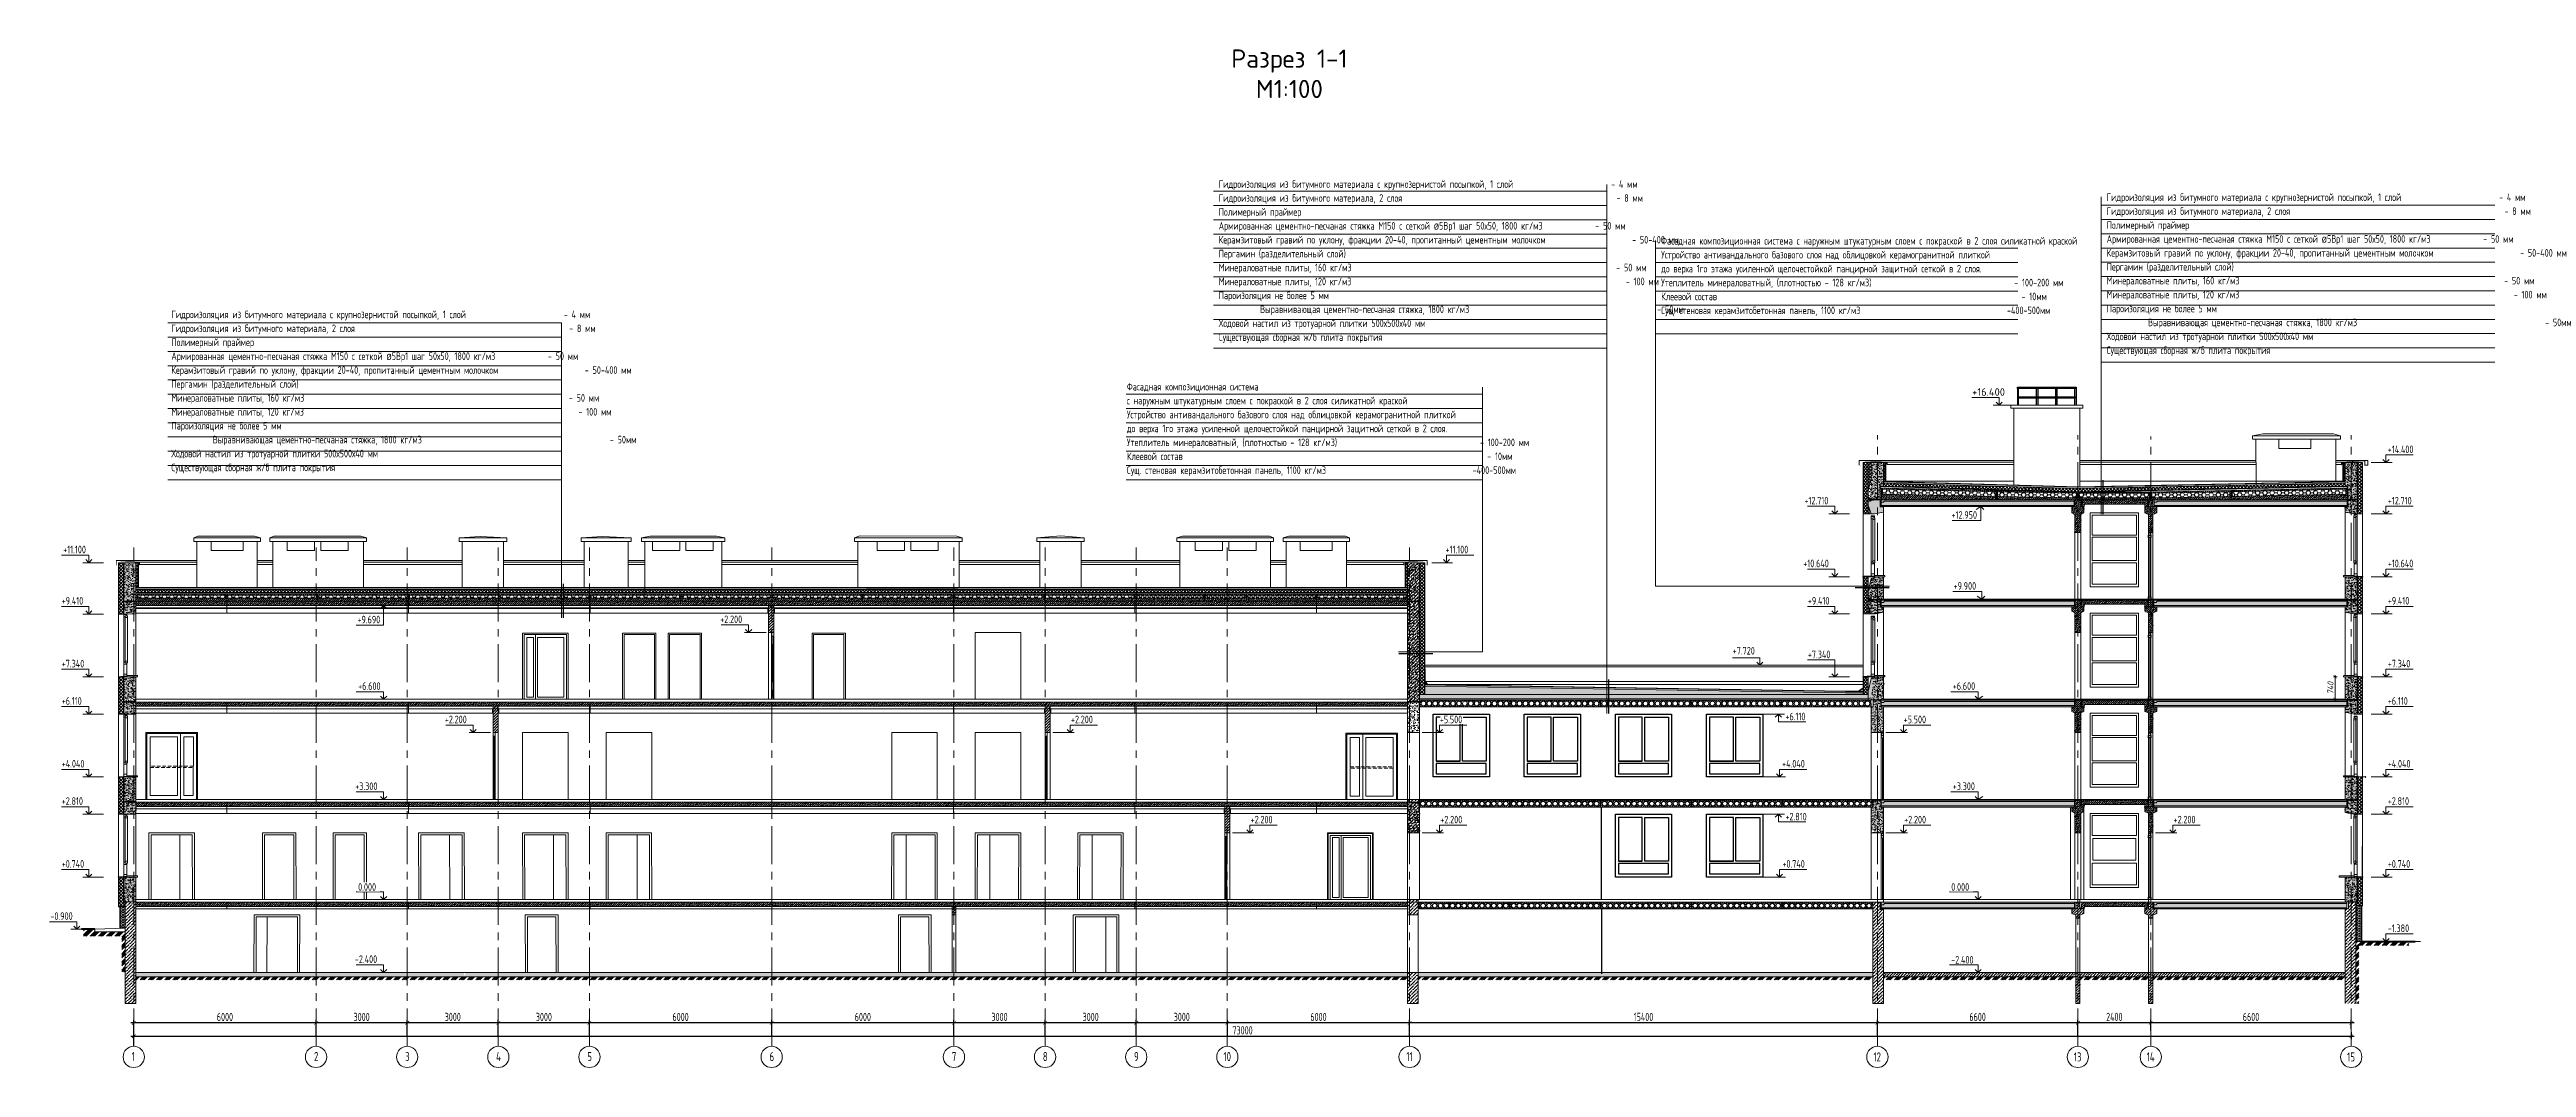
# Model space of a CAD drawing. Header units: millimetres. Extents: x -391859 to 9713180, y -178574 to 166066.
# Drawn here: x 640858 to 722400, y -41003 to -7457 of the extents above; entities that cross this region are included whole.
import ezdxf
from ezdxf import colors
from ezdxf.entities.mleader import LeaderData, LeaderLine
from ezdxf.math import Vec2, Vec3

# ---------------------------------------------------------------- set-up
doc = ezdxf.new("R2010")
doc.units = ezdxf.units.MM
doc.header["$MEASUREMENT"] = 0
doc.linetypes.add('CENTER', pattern=[2, 1.25, -0.25, 0.25, -0.25])
doc.linetypes.add('HIDDEN', pattern=[6, 4, -2])
doc.layers.get('0').update_dxf_attribs({"lineweight": 9})
for name, color, linetype, lineweight in [('!!!_Отделка стен', 7, 'Continuous', 15), ('!!!_Отметки', 7, 'Continuous', 15), ('!!!_Разрез_окно', 7, 'Continuous', 0), ('!!!_Разрез_пол', 7, 'Continuous', 5), ('!!!_Разрез_стены_0.05', 7, 'Continuous', 5), ('!!!_Разрез_стены_0.2', 7, 'Continuous', 20), ('!!!_Разрез_Штриховка_Утеп', 7, 'Continuous', 0), ('!_Окно_01_Рама_1', 7, 'Continuous', 13), ('!_Окно_01_Рама_Ст', 7, 'Continuous', 5), ('_Тонкая линия', 7, 'Continuous', 15), ('_Фасад', 7, 'Continuous', 9), ('TN-МЕТАЛЛ КОНСТРУКЦИИ', 7, 'Continuous', 35), ('АР_Выноски АПР', 7, 'Continuous', 5), ('АР_Оси', 7, 'Continuous', 9), ('АР_Оси размеры', 7, 'Continuous', 9), ('АР_Отметки', 7, 'Continuous', 15), ('стена 0.4', 7, 'Continuous', 40), ('текст', 7, 'Continuous', 15)]:
    doc.layers.add(name, color=color, linetype=linetype, lineweight=lineweight)
doc.layers.add('ADSK_Сплошная_Черная_3', color=7, linetype='Continuous')
doc.layers.add('Лестницы ограждения', color=7, linetype='Continuous')
doc.styles.add('ICOCPEUR', font='isocpeur.ttf')
doc.styles.add('ISOCPEUR', font='isocpeur.ttf', dxfattribs={"width": 0.7})
doc.styles.add('М2', font='', dxfattribs={"width": 0.8})
doc.styles.get('М2').set_extended_font_data('ISOCPEUR', italic=True)
doc.dimstyles.new('R_100', dxfattribs={"dimtxt": 270, "dimasz": 120, "dimexe": 100, "dimexo": 0, "dimgap": 60, "dimtad": 1, "dimdec": 0, "dimrnd": 5, "dimzin": 0, "dimdsep": 46, "dimtxsty": 'ISOCPEUR', "dimblk": 'ARCHTICK', "dimcen": 0, "dimdle": 100, "dimclrd": 256, "dimclre": 256, "dimclrt": 256, "dimadec": 0, "dimazin": 0, "dimtfac": 2, "dimtdec": 0, "dimtofl": 0, "dimtmove": 1, "dimatfit": 3, "dimfxl": 1, "dimtvp": 3, "dimtolj": 1, "dimtzin": 0, "dimarcsym": 0})
doc.dimstyles.new('М2', dxfattribs={"dimtxt": 200, "dimasz": 100, "dimexe": 50, "dimexo": 50, "dimgap": 50, "dimtad": 1, "dimdec": 0, "dimzin": 1, "dimtxsty": 'М2', "dimblk": 'ARCHTICK', "dimcen": 2.5, "dimdle": 50, "dimclrd": 256, "dimclre": 256, "dimclrt": 256, "dimadec": 0, "dimazin": 0, "dimtfac": 1, "dimtdec": 0, "dimtmove": 1, "dimatfit": 1, "dimldrblk": 'NONE', "dimfxl": 1, "dimtolj": 1, "dimlwd": -1, "dimlwe": 9, "dimarcsym": 1})
pattern_1 = [(37.5, (-323734.74, -35468.848), (-1.1200219, 34.2589266), [0, -27.0256, 0, -30.226, 0, -28.8925]), (7.5, (-323734.74, -35468.85), (31.4666298, 50.177757), [0, -14.5796, 0, -24.3586, 0, -9.3345]), (327.5, (-323756.61, -35468.848), (55.3694659, 0.1006029), [0, -8.89, 0, -32.004, 0, -41.783]), (317.5, (-323756.61, -35468.85), (53.4489517, 15.6050526), [0, -4.445, 0, -20.9804, 0, -24.003])]
pattern_2 = [(45, (-323734.74, -35528.85), (42.0949506, 154.348152), [198.4375, -39.6875, 0, -39.6875])]
pattern_3 = [(45, (-323734.74, -35528.85), (-56.126601, 56.126601), []), (135, (-323734.74, -35528.85), (-56.126601, -56.126601), [])]
pattern_4 = [(50, (-323734.74, -35528.85), (182.18467, -15.939086), [19.05, -209.55]), (355, (-323734.74, -35528.85), (-35.24342, 191.056845), [15.24, -167.640584]), (100.451445, (-323719.56, -35530.18), (146.941247, 175.117752), [16.19001, -178.090245]), (46.1842, (-323734.74, -35478.05), (271.07904, -42.04233), [28.575, -314.325]), (96.635558, (-323712.15, -35481.55), (237.404134, 247.426125), [24.28502, -267.13561]), (351.18415, (-323734.74, -35478.05), (237.404134, 247.426125), [22.85997, -251.45973]), (21, (-323709.34, -35490.75), (151.614391, -102.265198), [19.05, -209.55]), (326, (-323709.34, -35490.75), (61.80203, 184.187966), [15.24, -167.64]), (71.451445, (-323696.7, -35499.27), (213.41642, 81.92277), [16.19001, -178.089938]), (37.5, (-323734.74, -35528.85), (3.0886033, 84.555039), [0, -165.608, 0, -170.18, 0, -168.275]), (7.5, (-323734.74, -35528.85), (66.8196625, 100.180575), [0, -97.028, 0, -161.798, 0, -64.135]), (327.5, (-323791.38, -35528.85), (135.590595, -5.728744), [0, -63.5, 0, -198.12, 0, -262.89]), (317.5, (-323816.78, -35528.85), (148.129181, 25.426491), [0, -82.55, 0, -131.572, 0, -186.69])]
pattern_5 = [(45, (-323834.74, -35528.85), (-56.126601, 56.126601), []), (135, (-323834.74, -35528.85), (-56.126601, -56.126601), [])]
pattern_6 = [(45, (-323734.74, -35468.85), (-56.126601, 56.126601), []), (135, (-323734.74, -35468.85), (-56.126601, -56.126601), [])]
pattern_7 = [(50, (-323734.74, -35468.85), (182.18467, -15.939086), [19.05, -209.55]), (355, (-323734.74, -35468.85), (-35.24342, 191.056845), [15.24, -167.640584]), (100.451445, (-323719.56, -35470.18), (146.941247, 175.117752), [16.19001, -178.090245]), (46.1842, (-323734.74, -35418.05), (271.07904, -42.04233), [28.575, -314.325]), (96.635558, (-323712.15, -35421.55), (237.404134, 247.426125), [24.28502, -267.13561]), (351.18415, (-323734.74, -35418.05), (237.404134, 247.426125), [22.85997, -251.45973]), (21, (-323709.34, -35430.75), (151.614391, -102.265198), [19.05, -209.55]), (326, (-323709.34, -35430.75), (61.80203, 184.187966), [15.24, -167.64]), (71.451445, (-323696.7, -35439.27), (213.41642, 81.92277), [16.19001, -178.089938]), (37.5, (-323734.74, -35468.85), (3.0886033, 84.555039), [0, -165.608, 0, -170.18, 0, -168.275]), (7.5, (-323734.74, -35468.85), (66.8196625, 100.180575), [0, -97.028, 0, -161.798, 0, -64.135]), (327.5, (-323791.38, -35468.85), (135.590595, -5.728744), [0, -63.5, 0, -198.12, 0, -262.89]), (317.5, (-323816.78, -35468.85), (148.129181, 25.426491), [0, -82.55, 0, -131.572, 0, -186.69])]
pattern_8 = [(45, (-323734.74, -35468.85), (25.2569703, 92.6088912), [119.0625, -23.8125, 0, -23.8125])]
pattern_9 = [(45, (-323734.74, -35528.85), (42.0949506, 154.348152), [198.4375, -39.6875, 0, -39.6875])]
pattern_10 = [(45, (-323734.74, -35448.85), (25.2569703, 92.6088912), [119.0625, -23.8125, 0, -23.8125])]
pattern_11 = [(50, (-323734.74, -35528.85), (182.18467, -15.939086), [19.05, -209.55]), (355, (-323734.74, -35528.85), (-35.24342, 191.056845), [15.24, -167.640584]), (100.451445, (-323719.56, -35530.18), (146.941247, 175.117752), [16.19001, -178.090245]), (46.1842, (-323734.74, -35478.05), (271.07904, -42.04233), [28.575, -314.325]), (96.635558, (-323712.15, -35481.55), (237.404134, 247.426125), [24.28502, -267.13561]), (351.18415, (-323734.74, -35478.05), (237.404134, 247.426125), [22.85997, -251.45973]), (21, (-323709.34, -35490.75), (151.614391, -102.265198), [19.05, -209.55]), (326, (-323709.34, -35490.75), (61.80203, 184.187966), [15.24, -167.64]), (71.451445, (-323696.7, -35499.27), (213.41642, 81.92277), [16.19001, -178.089938]), (37.5, (-323734.74, -35528.85), (3.0886033, 84.555039), [0, -165.608, 0, -170.18, 0, -168.275]), (7.5, (-323734.74, -35528.85), (66.8196625, 100.180575), [0, -97.028, 0, -161.798, 0, -64.135]), (327.5, (-323791.38, -35528.85), (135.590595, -5.728744), [0, -63.5, 0, -198.12, 0, -262.89]), (317.5, (-323816.78, -35528.85), (148.129181, 25.426491), [0, -82.55, 0, -131.572, 0, -186.69])]
pattern_12 = [(45, (-323734.74, -35528.85), (33.6759605, 123.4785217), [158.75, -31.75, 0, -31.75])]
pattern_13 = [(0, (-323734.74, -35528.85), (71.4375, 41.2444597), [47.625, -95.25]), (120, (-323734.74, -35528.85), (-71.4374998, 41.24446), [47.625, -95.25]), (60, (-323734.74, -35528.85), (2e-07, 82.4889196), [-95.25, 47.625])]
pattern_14 = [(37.5, (-323734.74, -35528.848), (-1.1200219, 34.2589266), [0, -27.0256, 0, -30.226, 0, -28.8925]), (7.5, (-323734.74, -35528.85), (31.4666298, 50.177757), [0, -14.5796, 0, -24.3586, 0, -9.3345]), (327.5, (-323756.61, -35528.848), (55.3694659, 0.1006029), [0, -8.89, 0, -32.004, 0, -41.783]), (317.5, (-323756.61, -35528.85), (53.4489517, 15.6050526), [0, -4.445, 0, -20.9804, 0, -24.003])]
pattern_15 = [(45, (-323734.74, -35518.85), (33.6759605, 123.4785217), [158.75, -31.75, 0, -31.75])]
pattern_16 = [(45, (-511081.28, -35528.85), (-56.126601, 56.126601), []), (135, (-511081.28, -35528.85), (-56.126601, -56.126601), [])]

msp = doc.modelspace()

# ---------------------------------------------------------------- texts
at = {"layer": '!!!_Отметки', "insert": (704151.924, -18618.848), "char_height": 250, "attachment_point": 1, "style": 'ICOCPEUR'}
msp.add_mtext_dynamic_manual_height_columns('+16.400', width=810.72926, gutter_width=1250, heights=[0], dxfattribs=at)
at = {"insert": (681674.382, -8257.333), "char_height": 600, "width": 14000, "attachment_point": 5, "style": 'ICOCPEUR'}
msp.add_mtext('Разрез 1-1\\PМ1:100', dxfattribs=at)
at = {"layer": '_Фасад', "color": 7, "char_height": 250, "style": 'ISOCPEUR'}
for s, insert, attachment_point in [('+14.400', (717834.486, -20508.978), 1), ('+12.710', (698631.389, -22198.848), 1), ('+12.950', (703474.139, -22669.504), 1), ('+12.710', (717834.486, -22198.848), 1), ('+11.100', (641308.299, -23808.848), 1), ('+11.100', (686816.659, -23808.848), 1), ('+10.640', (698592.618, -24268.848), 1), ('+10.640', (717834.486, -24268.848), 1), ('+9.410', (641258.613, -25499.019), 1), ('+9.410', (698743.136, -25498.848), 1), ('+9.410', (717834.486, -25498.848), 1), ('+9.690', (650994.765, -26116.853), 1), ('+7.340', (641258.613, -27568.848), 1), ('+7.720', (696268.778, -27144.714), 1), ('+7.340', (698743.136, -27266.708), 1), ('+7.340', (717834.486, -27568.848), 1), ('+6.110', (641258.613, -28798.848), 1), ('+6.110', (698004.787, -29561.06), 7), ('+6.110', (717834.486, -28798.848), 1), ('+4.040', (641258.613, -30868.848), 1), ('+4.040', (698643.444, -30868.848), 3), ('+4.040', (717834.486, -30868.848), 1), ('+2.810', (641258.613, -32098.848), 1), ('+2.810', (698004.787, -32861.059), 7), ('+2.810', (717834.486, -32098.848), 1), ('+0.740', (641258.613, -34168.848), 1), ('+0.740', (698643.444, -34168.848), 3), ('+0.740', (717834.486, -34168.848), 1), ('-0.900', (640886.123, -35888.848), 1), ('-1.380', (717834.486, -36288.848), 1)]:
    msp.add_mtext_dynamic_manual_height_columns(s, width=810.72926, gutter_width=1250, heights=[0], dxfattribs=dict(at, insert=insert, attachment_point=attachment_point))
at = {"layer": 'АР_Выноски АПР', "char_height": 250, "width": 14150.85422, "line_spacing_factor": 1.1, "style": 'ISOCPEUR'}
for s, insert, attachment_point in [('\\pxse1.125,t47;Гидроизоляция из битумного материала с крупнозернистой посыпкой, 1 слой                          - 4 мм\\PГидроизоляция из битумного материала, 2 слоя                                                         - 8 мм\\PПолимерный праймер\\P\\ptz;Армированная цементно-песчаная стяжка М150 с сеткой {\\A1;\\fISOCTEUR|b0|i0|c204|p49;ø}5Вр1 шаг 50х50, 1800 кг/м3              - 50 мм\\PКерамзитовый гравий по уклону, фракции 20-40, пропитанный цементным молочком    ^I             - 50-400 мм\\PПергамин (разделительный слой) \\PМинераловатные плиты, 160 кг/м3^I^I^I^I^I                                 - 50 мм\\PМинераловатные плиты, 120 кг/м3                                                                         - 100 мм\\P\\ps*;Пароизоляция не более 5 мм                                                                                                              Выравнивающая цементно-песчаная стяжка, 1800 кг/м3                                                  - 50мм\\P\\pse1.125,t54;Ходовой настил из тротуарной плитки 500х500х40 мм\\PСуществующая сборная ж/б плита покрытия{\\W0.9;\\P\\ptz;^I^I^I}', (679348.977, -11767.097), 1), ('\\pxse1.125,t47;Гидроизоляция из битумного материала с крупнозернистой посыпкой, 1 слой                          - 4 мм\\PГидроизоляция из битумного материала, 2 слоя                                                         - 8 мм                                                                          \\PПолимерный праймер\\P\\ptz;Армированная цементно-песчаная стяжка М150 с сеткой {\\A1;\\fISOCTEUR|b0|i0|c204|p49;ø}5Вр1 шаг 50х50, 1800 кг/м3              - 50 мм\\PКерамзитовый гравий по уклону, фракции 20-40, пропитанный цементным молочком    ^I             - 50-400 мм\\PПергамин (разделительный слой) \\PМинераловатные плиты, 160 кг/м3^I^I^I^I^I                                 - 50 мм\\PМинераловатные плиты, 120 кг/м3                                                                         - 100 мм\\P\\ps*;Пароизоляция не более 5 мм                                                                                                              Выравнивающая цементно-песчаная стяжка, 1800 кг/м3                                                  - 50мм\\P\\pse1.125,t54;Ходовой настил из тротуарной плитки 500х500х40 мм\\PСуществующая сборная ж/б плита покрытия{\\W0.9;\\P\\ptz;^I^I^I}', (708579.969, -12199.649), 1), ('\\A1;\\pxql;Фасадная композиционная система с наружным штукатурным слоем{\\A0; с покраской в 2 слоя силикатной краской                 \\PУстройство антивандального базового слоя над облицовкой керамогранитной плиткой \\Pдо верха 1го этажа усиленной щелочестойкой панцирной защитной сеткой в 2 слоя.\\P\\pse1.125;Утеплитель минераловатный, (плотностью - 128 кг/м3)                                      - 100-200 мм\\PКлеевой состав                                                                                 - 10мм\\PСущ. стеновая керамзитобетонная панель, 1100 кг/м3                                       -400-500мм}', (693914.05, -13636.173), 1), ('\\pxse1.125,t47;Гидроизоляция из битумного материала с крупнозернистой посыпкой, 1 слой                          - 4 мм\\PГидроизоляция из битумного материала, 2 слоя                                                         - 8 мм\\PПолимерный праймер\\P\\ptz;Армированная цементно-песчаная стяжка М150 с сеткой {\\A1;\\fISOCTEUR|b0|i0|c204|p49;ø}5Вр1 шаг 50х50, 1800 кг/м3              - 50 мм\\PКерамзитовый гравий по уклону, фракции 20-40, пропитанный цементным молочком    ^I             - 50-400 мм\\PПергамин (разделительный слой) \\PМинераловатные плиты, 160 кг/м3^I^I^I^I^I                                 - 50 мм\\PМинераловатные плиты, 120 кг/м3                                                                         - 100 мм\\P\\ps*;Пароизоляция не более 5 мм                                                                                                              Выравнивающая цементно-песчаная стяжка, 1800 кг/м3                                                  - 50мм\\P\\pse1.125,t54;Ходовой настил из тротуарной плитки 500х500х40 мм\\PСуществующая сборная ж/б плита покрытия \\P\\ptz;^I^I^I', (644869.329, -16061.995), 1), ('\\A1;\\pxql;Фасадная композиционная система  \\Pс наружным штукатурным слоем{\\A0; с покраской в 2 слоя силикатной краской                \\PУстройство антивандального базового слоя над облицовкой керамогранитной плиткой \\Pдо верха 1го этажа усиленной щелочестойкой панцирной защитной сеткой в 2 слоя.\\P\\pse1.125;Утеплитель минераловатный, (плотностью - 128 кг/м3)                                      - 100-200 мм\\PКлеевой состав                                                                                 - 10мм\\PСущ. стеновая керамзитобетонная панель, 1100 кг/м3                                       -400-500мм}', (690475.528, -18444.173), 3)]:
    msp.add_mtext(s, dxfattribs=dict(at, insert=insert, attachment_point=attachment_point))
at = {"layer": 'АР_Оси', "char_height": 300, "width": 350, "attachment_point": 5, "style": 'ISOCPEUR'}
for s, insert in [('1', (643611.924, -40641.628)), ('2', (649636.093, -40641.628)), ('3', (652636.093, -40641.628)), ('4', (655636.093, -40641.628)), ('5', (658636.093, -40641.628)), ('6', (664636.093, -40641.628)), ('7', (670636.093, -40641.628)), ('8', (673636.093, -40641.628)), ('9', (676636.093, -40641.628)), ('10', (679628.483, -40643.668)), ('11', (685628.483, -40643.668)), ('12', (701025.822, -40654.943)), ('13', (707625.814, -40654.923)), ('14', (710025.822, -40654.923)), ('15', (716625.803, -40654.943))]:
    msp.add_mtext(s, dxfattribs=dict(at, insert=insert))

# ---------------------------------------------------------------- blocks, each defined once
blk = doc.blocks.new('Разрез окна_01')
at = {"layer": '!!!_Разрез_окно', "lineweight": 20}
for points in [[(-100, 2010), (-120, 2010), (-120, 1950), (-50, 1950), (-50, 1980)], [(-50, 520), (-50, 460), (-100, 460), (-120, 460), (-120, 520)], [(-100, 460), (-100, 420), (0, 420), (0, 490)]]:
    blk.add_lwpolyline(points, dxfattribs=at)
at = {"layer": '!!!_Разрез_окно'}
for points in [[(-50, 1950), (-120, 1950), (-120, 520), (-50, 520)], [(-100, 2050), (-100, 2070), (0, 2070), (0, 2050)], [(-50, 1980), (0, 1980), (0, 490), (-50, 490), (-50, 1950)], [(5, 35), (5, 20), (184, 4), (184, -1), (179, -1), (179, -11), (181, -13)]]:
    blk.add_lwpolyline(points, dxfattribs=at)
at = {"layer": '!!!_Разрез_окно', "lineweight": 20}
for points in [[(-100, 2050), (0, 2050), (0, 1980), (-50, 1980), (-50, 2010), (-100, 2010)], [(-100, 20), (0, 20), (0, 90), (-100, 90)]]:
    blk.add_lwpolyline(points, close=True, dxfattribs=at)
at = {"layer": '!!!_Разрез_окно'}
blk.add_lwpolyline([(-100, 0), (-100, 40), (-440, 40, 0.397177), (-450, 30), (-450, 0)], format="xyb", close=True, dxfattribs=at)
for points in [[(-100, 420), (0, 420), (0, 90), (-100, 90)], [(-100, 20), (0, 20), (0, 0), (-100, 0)]]:
    blk.add_lwpolyline(points, close=True, dxfattribs=at)
blk = doc.blocks.new('Разрез окна_02')
at = {"layer": '!!!_Разрез_окно'}
for points in [[(100, 2000), (0, 2000), (0, 1980), (100, 1980)], [(50, 1910), (0, 1910), (0, 490), (50, 490)], [(120, 520), (50, 520), (50, 1880), (120, 1880)], [(100, 420), (0, 420), (0, 90), (100, 90)], [(100, 20), (0, 20), (0, 0), (100, 0)]]:
    blk.add_lwpolyline(points, close=True, dxfattribs=at)
at = {"layer": '!!!_Разрез_окно', "lineweight": 20}
for points in [[(100, 1980), (0, 1980), (0, 1910), (50, 1910), (50, 1940), (100, 1940)], [(100, 1940), (120, 1940), (120, 1880), (50, 1880), (50, 1940)], [(100, 420), (0, 420), (0, 490), (50, 490), (50, 460), (100, 460)], [(100, 20), (0, 20), (0, 90), (100, 90)], [(100, 460), (120, 460), (120, 520), (50, 520), (50, 460)]]:
    blk.add_lwpolyline(points, close=True, dxfattribs=at)
at = {"layer": '!!!_Разрез_окно', "lineweight": 30}
blk.add_lwpolyline([(-5, 35), (-5, 20), (-279, 4), (-279, -1), (-274, -1), (-274, -11), (-276, -13)], dxfattribs=at)
at = {"layer": '!!!_Разрез_окно'}
blk.add_lwpolyline([(100, 0), (100, 40), (440, 40, -0.397177), (450, 30), (450, 0)], format="xyb", close=True, dxfattribs=at)
blk = doc.blocks.new('Плита покрытия 7ПКУ2')
at = {"layer": '!!!_Разрез_Штриховка_Утеп'}
h = blk.add_hatch(dxfattribs=at)
h.set_pattern_fill('ANSI35', color=256, scale=15)
h.set_pattern_definition([(45, (-967436.43, -9860), (-67.351921, 67.351921), []), (45, (-967369.08, -9860), (-67.351921, 67.351921), [119.0625, -23.8125, 0, -23.8125])])
h.paths.add_polyline_path([(0, 30), (0, 270), (2990, 270), (2990, 30)])
h.paths.add_polyline_path([(40, 130), (40, 230), (2950, 230), (2950, 130)], flags=16)
at = {"layer": '!!!_Разрез_Штриховка_Утеп', "lineweight": 0}
h = blk.add_hatch(dxfattribs=at)
h.set_pattern_fill('HONEY', color=256, scale=25)
h.set_pattern_definition([(0, (0, 0), (119.0625, 68.7408), [79.375, -158.75]), (120, (0, 0), (-119.0625, 68.7408), [79.375, -158.75]), (60, (0, 0), (3e-07, 137.4815), [-158.75, 79.375])])
h.paths.add_polyline_path([(40, 130), (40, 230), (2950, 230), (2950, 130)])
at = {"layer": '!!!_Разрез_стены_0.2'}
blk.add_lwpolyline([(0, 30), (0, 270), (2990, 270), (2990, 30)], close=True, dxfattribs=at)
at = {"layer": '!!!_Разрез_стены_0.2', "lineweight": 9}
blk.add_lwpolyline([(40, 130), (40, 230), (2950, 230), (2950, 130)], close=True, dxfattribs=at)
blk = doc.blocks.new('Плита перекрытия 7П5')
at = {"layer": '!!!_Разрез_Штриховка_Утеп'}
h = blk.add_hatch(dxfattribs=at)
h.set_pattern_fill('ANSI36', color=256, scale=15)
h.set_pattern_definition([(45, (-967436.434, -9670), (25.2569703, 92.6088912), [119.0625, -23.8125, 0, -23.8125])])
h.paths.add_polyline_path([(0, 80), (0, 220), (5980, 220), (5980, 80)])
at = {"layer": '!!!_Разрез_стены_0.2', "lineweight": 5}
blk.add_lwpolyline([(0, 0), (0, 220), (5980, 220), (5980, 0)], close=True, dxfattribs=at)
at = {"layer": '!!!_Разрез_стены_0.2'}
blk.add_lwpolyline([(0, 80), (0, 220), (5980, 220), (5980, 80)], close=True, dxfattribs=at)
blk = doc.blocks.new('Плита перекрытия 7П6')
at = {"layer": '!!!_Разрез_Штриховка_Утеп'}
h = blk.add_hatch(dxfattribs=at)
h.set_pattern_fill('ANSI36', color=256, scale=15)
h.set_pattern_definition([(45, (-967436.434, -9670), (25.2569703, 92.6088912), [119.0625, -23.8125, 0, -23.8125])])
h.paths.add_polyline_path([(0, 80), (0, 220), (2990, 220), (2990, 80)])
at = {"layer": '!!!_Разрез_стены_0.2', "lineweight": 5}
blk.add_lwpolyline([(0, 0), (0, 220), (2990, 220), (2990, 0)], close=True, dxfattribs=at)
at = {"layer": '!!!_Разрез_стены_0.2'}
blk.add_lwpolyline([(0, 80), (0, 220), (2990, 220), (2990, 80)], close=True, dxfattribs=at)
blk = doc.blocks.new('Плита перекрытия 7п29')
at = {"layer": '!!!_Разрез_Штриховка_Утеп'}
h = blk.add_hatch(dxfattribs=at)
h.set_pattern_fill('ANSI36', color=256, scale=15)
h.set_pattern_definition([(45, (-967436.434, -9670), (25.2569703, 92.6088912), [119.0625, -23.8125, 0, -23.8125])])
h.paths.add_polyline_path([(0, 80), (0, 220), (5980, 220), (5980, 80)])
at = {"layer": '!!!_Разрез_стены_0.2', "lineweight": 5}
blk.add_lwpolyline([(0, 0), (0, 220), (5980, 220), (5980, 0)], close=True, dxfattribs=at)
at = {"layer": '!!!_Разрез_стены_0.2'}
blk.add_lwpolyline([(0, 80), (0, 220), (5980, 220), (5980, 80)], close=True, dxfattribs=at)
blk = doc.blocks.new('Плита перекрытия 7П2')
at = {"layer": '!!!_Разрез_Штриховка_Утеп'}
h = blk.add_hatch(dxfattribs=at)
h.set_pattern_fill('ANSI36', color=256, scale=15)
h.set_pattern_definition([(45, (-1015676.434, -3050), (25.2569703, 92.6088912), [119.0625, -23.8125, 0, -23.8125])])
edge = h.paths.add_edge_path(flags=16)
edge.add_arc((125, 110), 75, 0, 360)
edge = h.paths.add_edge_path(flags=16)
edge.add_arc((320, 110), 75, 0, 360)
edge = h.paths.add_edge_path(flags=16)
edge.add_arc((515, 110), 75, 0, 360)
edge = h.paths.add_edge_path(flags=16)
edge.add_arc((710, 110), 75, 0, 360)
edge = h.paths.add_edge_path(flags=16)
edge.add_arc((905, 110), 75, 0, 360)
edge = h.paths.add_edge_path(flags=16)
edge.add_arc((1100, 110), 75, 0, 360)
edge = h.paths.add_edge_path(flags=16)
edge.add_arc((1295, 110), 75, 0, 360)
edge = h.paths.add_edge_path(flags=16)
edge.add_arc((2855, 110), 75, 0, 360)
edge = h.paths.add_edge_path(flags=16)
edge.add_arc((2660, 110), 75, 0, 360)
edge = h.paths.add_edge_path(flags=16)
edge.add_arc((2465, 110), 75, 0, 360)
edge = h.paths.add_edge_path(flags=16)
edge.add_arc((2270, 110), 75, 0, 360)
edge = h.paths.add_edge_path(flags=16)
edge.add_arc((2075, 110), 75, 0, 360)
edge = h.paths.add_edge_path(flags=16)
edge.add_arc((1880, 110), 75, 0, 360)
edge = h.paths.add_edge_path(flags=16)
edge.add_arc((1685, 110), 75, 0, 360)
edge = h.paths.add_edge_path(flags=16)
edge.add_arc((1490, 110), 75, 0, 360)
h.paths.add_polyline_path([(2980, 0), (0, 0), (10, 220), (2970, 220)])
at = {"layer": '!!!_Разрез_стены_0.2'}
blk.add_lwpolyline([(2980, 0), (0, 0), (10, 220), (2970, 220)], close=True, dxfattribs=at)
at = {"layer": '!!!_Разрез_Штриховка_Утеп'}
for centre in [(125, 110), (320, 110), (515, 110), (710, 110), (905, 110), (1100, 110), (1295, 110), (1490, 110), (1685, 110), (1880, 110), (2075, 110), (2270, 110), (2465, 110), (2660, 110), (2855, 110)]:
    blk.add_circle(centre, 75, dxfattribs=at)
blk = doc.blocks.new('Плита перекрытия продольная 7П1')
at = {"layer": '!!!_Разрез_Штриховка_Утеп'}
h = blk.add_hatch(dxfattribs=at)
h.set_pattern_fill('ANSI36', color=256, scale=15)
h.set_pattern_definition([(45, (-1024891.434, -3050), (25.2569703, 92.6088912), [119.0625, -23.8125, 0, -23.8125])])
h.paths.add_polyline_path([(0, 220), (6360, 220), (6360, 0), (0, 0)])
at = {"layer": '!!!_Разрез_стены_0.2'}
blk.add_lwpolyline([(0, 220), (6360, 220), (6360, 0), (0, 0)], close=True, dxfattribs=at)
at = {"layer": '!!!_Разрез_Штриховка_Утеп'}
blk.add_lwpolyline([(6360, 180), (112, 180), (80, 140), (0, 140), (0, 40), (6360, 40)], close=True, dxfattribs=at)
blk = doc.blocks.new('Плита перекрытия 7П3')
at = {"layer": '!!!_Разрез_Штриховка_Утеп'}
h = blk.add_hatch(dxfattribs=at)
h.set_pattern_fill('ANSI36', color=256, scale=15)
h.set_pattern_definition([(45, (-1031466.434, -3050), (25.2569703, 92.6088912), [119.0625, -23.8125, 0, -23.8125])])
h.paths.add_polyline_path([(15, 0), (35, 220), (2195, 220), (2215, 0), (2115, 0), (2105, 80), (125, 80), (115, 0)])
at = {"layer": '!!!_Разрез_стены_0.2'}
blk.add_lwpolyline([(15, 0), (35, 220), (2195, 220), (2215, 0), (2115, 0), (2105, 80), (125, 80), (115, 0)], close=True, dxfattribs=at)
blk = doc.blocks.new('_ArchTick')
at = {"color": 0, "linetype": 'ByBlock', "const_width": 0.15}
blk.add_lwpolyline([(-0.5, -0.5), (0.5, 0.5)], dxfattribs=at)
blk = doc.blocks.new('*D1593')
at = {"layer": 'АР_Оси размеры', "lineweight": -2, "ltscale": 100, "transparency": 16777216}
for p, q in [((643632, -40303), (643632, -39873)), ((716632, -39837), (716632, -40073)), ((643532, -39973), (716732, -39973))]:
    blk.add_line(p, q, dxfattribs=at)
at = {"layer": 'АР_Оси размеры', "lineweight": -2, "ltscale": 100, "transparency": 16777216, "xscale": 120, "yscale": 120, "zscale": 120, "rotation": 180}
blk.add_blockref('_ArchTick', (643632, -39973), dxfattribs=at)
at = {"layer": 'АР_Оси размеры', "lineweight": -2, "ltscale": 100, "transparency": 16777216, "xscale": 120, "yscale": 120, "zscale": 120}
blk.add_blockref('_ArchTick', (716632, -39973), dxfattribs=at)
at = {"layer": 'АР_Оси размеры', "ltscale": 100, "transparency": 16777216, "insert": (680132, -39778), "char_height": 270, "attachment_point": 5, "style": 'ISOCPEUR'}
blk.add_mtext('\\A1;73000', dxfattribs=at)
blk = doc.blocks.new('*D1594')
at = {"layer": 'АР_Оси размеры', "lineweight": -2, "ltscale": 100, "transparency": 16777216}
for p, q in [((716732, -39531), (709932, -39531)), ((710032, -39744), (710032, -39431)), ((716632, -39724), (716632, -39431))]:
    blk.add_line(p, q, dxfattribs=at)
at = {"layer": 'АР_Оси размеры', "lineweight": -2, "ltscale": 100, "transparency": 16777216, "xscale": 120, "yscale": 120, "zscale": 120, "rotation": 180}
blk.add_blockref('_ArchTick', (710032, -39531), dxfattribs=at)
at = {"layer": 'АР_Оси размеры', "lineweight": -2, "ltscale": 100, "transparency": 16777216, "xscale": 120, "yscale": 120, "zscale": 120}
blk.add_blockref('_ArchTick', (716632, -39531), dxfattribs=at)
at = {"layer": 'АР_Оси размеры', "ltscale": 100, "transparency": 16777216, "insert": (713332, -39336), "char_height": 270, "attachment_point": 5, "style": 'ISOCPEUR'}
blk.add_mtext('\\A1;6600', dxfattribs=at)
blk = doc.blocks.new('*D1595')
at = {"layer": 'АР_Оси размеры', "lineweight": -2, "ltscale": 100, "transparency": 16777216}
for p, q in [((710132, -39531), (707532, -39531)), ((707632, -39973), (707632, -39431)), ((710032, -39788), (710032, -39431))]:
    blk.add_line(p, q, dxfattribs=at)
at = {"layer": 'АР_Оси размеры', "lineweight": -2, "ltscale": 100, "transparency": 16777216, "xscale": 120, "yscale": 120, "zscale": 120, "rotation": 180}
blk.add_blockref('_ArchTick', (707632, -39531), dxfattribs=at)
at = {"layer": 'АР_Оси размеры', "lineweight": -2, "ltscale": 100, "transparency": 16777216, "xscale": 120, "yscale": 120, "zscale": 120}
blk.add_blockref('_ArchTick', (710032, -39531), dxfattribs=at)
at = {"layer": 'АР_Оси размеры', "ltscale": 100, "transparency": 16777216, "insert": (708832, -39336), "char_height": 270, "attachment_point": 5, "style": 'ISOCPEUR'}
blk.add_mtext('\\A1;2400', dxfattribs=at)
blk = doc.blocks.new('*D1596')
at = {"layer": 'АР_Оси размеры', "lineweight": -2, "ltscale": 100, "transparency": 16777216}
for p, q in [((707732, -39531), (700932, -39531)), ((701032, -39973), (701032, -39431)), ((707632, -39973), (707632, -39431))]:
    blk.add_line(p, q, dxfattribs=at)
at = {"layer": 'АР_Оси размеры', "lineweight": -2, "ltscale": 100, "transparency": 16777216, "xscale": 120, "yscale": 120, "zscale": 120, "rotation": 180}
blk.add_blockref('_ArchTick', (701032, -39531), dxfattribs=at)
at = {"layer": 'АР_Оси размеры', "lineweight": -2, "ltscale": 100, "transparency": 16777216, "xscale": 120, "yscale": 120, "zscale": 120}
blk.add_blockref('_ArchTick', (707632, -39531), dxfattribs=at)
at = {"layer": 'АР_Оси размеры', "ltscale": 100, "transparency": 16777216, "insert": (704332, -39336), "char_height": 270, "attachment_point": 5, "style": 'ISOCPEUR'}
blk.add_mtext('\\A1;6600', dxfattribs=at)
blk = doc.blocks.new('*D1597')
at = {"layer": 'АР_Оси размеры', "lineweight": -2, "ltscale": 100, "transparency": 16777216}
for p, q in [((701132, -39531), (685532, -39531)), ((685632, -39973), (685632, -39431)), ((701032, -39973), (701032, -39431))]:
    blk.add_line(p, q, dxfattribs=at)
at = {"layer": 'АР_Оси размеры', "lineweight": -2, "ltscale": 100, "transparency": 16777216, "xscale": 120, "yscale": 120, "zscale": 120, "rotation": 180}
blk.add_blockref('_ArchTick', (685632, -39531), dxfattribs=at)
at = {"layer": 'АР_Оси размеры', "lineweight": -2, "ltscale": 100, "transparency": 16777216, "xscale": 120, "yscale": 120, "zscale": 120}
blk.add_blockref('_ArchTick', (701032, -39531), dxfattribs=at)
at = {"layer": 'АР_Оси размеры', "ltscale": 100, "transparency": 16777216, "insert": (693332, -39336), "char_height": 270, "attachment_point": 5, "style": 'ISOCPEUR'}
blk.add_mtext('\\A1;15400', dxfattribs=at)
blk = doc.blocks.new('*D1598')
at = {"layer": 'АР_Оси размеры', "lineweight": -2, "ltscale": 100, "transparency": 16777216}
for p, q in [((685732, -39531), (679532, -39531)), ((679632, -39973), (679632, -39431)), ((685632, -39973), (685632, -39431))]:
    blk.add_line(p, q, dxfattribs=at)
at = {"layer": 'АР_Оси размеры', "lineweight": -2, "ltscale": 100, "transparency": 16777216, "xscale": 120, "yscale": 120, "zscale": 120, "rotation": 180}
blk.add_blockref('_ArchTick', (679632, -39531), dxfattribs=at)
at = {"layer": 'АР_Оси размеры', "lineweight": -2, "ltscale": 100, "transparency": 16777216, "xscale": 120, "yscale": 120, "zscale": 120}
blk.add_blockref('_ArchTick', (685632, -39531), dxfattribs=at)
at = {"layer": 'АР_Оси размеры', "ltscale": 100, "transparency": 16777216, "insert": (682632, -39336), "char_height": 270, "attachment_point": 5, "style": 'ISOCPEUR'}
blk.add_mtext('\\A1;6000', dxfattribs=at)
blk = doc.blocks.new('*D1599')
at = {"layer": 'АР_Оси размеры', "lineweight": -2, "ltscale": 100, "transparency": 16777216}
for p, q in [((679732, -39531), (676532, -39531)), ((676632, -39973), (676632, -39431)), ((679632, -39973), (679632, -39431))]:
    blk.add_line(p, q, dxfattribs=at)
at = {"layer": 'АР_Оси размеры', "lineweight": -2, "ltscale": 100, "transparency": 16777216, "xscale": 120, "yscale": 120, "zscale": 120, "rotation": 180}
blk.add_blockref('_ArchTick', (676632, -39531), dxfattribs=at)
at = {"layer": 'АР_Оси размеры', "lineweight": -2, "ltscale": 100, "transparency": 16777216, "xscale": 120, "yscale": 120, "zscale": 120}
blk.add_blockref('_ArchTick', (679632, -39531), dxfattribs=at)
at = {"layer": 'АР_Оси размеры', "ltscale": 100, "transparency": 16777216, "insert": (678132, -39336), "char_height": 270, "attachment_point": 5, "style": 'ISOCPEUR'}
blk.add_mtext('\\A1;3000', dxfattribs=at)
blk = doc.blocks.new('*D1600')
at = {"layer": 'АР_Оси размеры', "lineweight": -2, "ltscale": 100, "transparency": 16777216}
for p, q in [((676732, -39531), (673532, -39531)), ((673632, -39973), (673632, -39431)), ((676632, -39973), (676632, -39431))]:
    blk.add_line(p, q, dxfattribs=at)
at = {"layer": 'АР_Оси размеры', "lineweight": -2, "ltscale": 100, "transparency": 16777216, "xscale": 120, "yscale": 120, "zscale": 120, "rotation": 180}
blk.add_blockref('_ArchTick', (673632, -39531), dxfattribs=at)
at = {"layer": 'АР_Оси размеры', "lineweight": -2, "ltscale": 100, "transparency": 16777216, "xscale": 120, "yscale": 120, "zscale": 120}
blk.add_blockref('_ArchTick', (676632, -39531), dxfattribs=at)
at = {"layer": 'АР_Оси размеры', "ltscale": 100, "transparency": 16777216, "insert": (675132, -39336), "char_height": 270, "attachment_point": 5, "style": 'ISOCPEUR'}
blk.add_mtext('\\A1;3000', dxfattribs=at)
blk = doc.blocks.new('*D1601')
at = {"layer": 'АР_Оси размеры', "lineweight": -2, "ltscale": 100, "transparency": 16777216}
for p, q in [((673732, -39531), (670532, -39531)), ((670632, -39973), (670632, -39431)), ((673632, -39973), (673632, -39431))]:
    blk.add_line(p, q, dxfattribs=at)
at = {"layer": 'АР_Оси размеры', "lineweight": -2, "ltscale": 100, "transparency": 16777216, "xscale": 120, "yscale": 120, "zscale": 120, "rotation": 180}
blk.add_blockref('_ArchTick', (670632, -39531), dxfattribs=at)
at = {"layer": 'АР_Оси размеры', "lineweight": -2, "ltscale": 100, "transparency": 16777216, "xscale": 120, "yscale": 120, "zscale": 120}
blk.add_blockref('_ArchTick', (673632, -39531), dxfattribs=at)
at = {"layer": 'АР_Оси размеры', "ltscale": 100, "transparency": 16777216, "insert": (672132, -39336), "char_height": 270, "attachment_point": 5, "style": 'ISOCPEUR'}
blk.add_mtext('\\A1;3000', dxfattribs=at)
blk = doc.blocks.new('*D1602')
at = {"layer": 'АР_Оси размеры', "lineweight": -2, "ltscale": 100, "transparency": 16777216}
for p, q in [((664732, -39531), (658532, -39531)), ((658632, -39973), (658632, -39431)), ((664632, -39973), (664632, -39431))]:
    blk.add_line(p, q, dxfattribs=at)
at = {"layer": 'АР_Оси размеры', "lineweight": -2, "ltscale": 100, "transparency": 16777216, "xscale": 120, "yscale": 120, "zscale": 120, "rotation": 180}
blk.add_blockref('_ArchTick', (658632, -39531), dxfattribs=at)
at = {"layer": 'АР_Оси размеры', "lineweight": -2, "ltscale": 100, "transparency": 16777216, "xscale": 120, "yscale": 120, "zscale": 120}
blk.add_blockref('_ArchTick', (664632, -39531), dxfattribs=at)
at = {"layer": 'АР_Оси размеры', "ltscale": 100, "transparency": 16777216, "insert": (661632, -39336), "char_height": 270, "attachment_point": 5, "style": 'ISOCPEUR'}
blk.add_mtext('\\A1;6000', dxfattribs=at)
blk = doc.blocks.new('*D1603')
at = {"layer": 'АР_Оси размеры', "lineweight": -2, "ltscale": 100, "transparency": 16777216}
for p, q in [((658732, -39531), (655532, -39531)), ((655632, -39973), (655632, -39431)), ((658632, -39973), (658632, -39431))]:
    blk.add_line(p, q, dxfattribs=at)
at = {"layer": 'АР_Оси размеры', "lineweight": -2, "ltscale": 100, "transparency": 16777216, "xscale": 120, "yscale": 120, "zscale": 120, "rotation": 180}
blk.add_blockref('_ArchTick', (655632, -39531), dxfattribs=at)
at = {"layer": 'АР_Оси размеры', "lineweight": -2, "ltscale": 100, "transparency": 16777216, "xscale": 120, "yscale": 120, "zscale": 120}
blk.add_blockref('_ArchTick', (658632, -39531), dxfattribs=at)
at = {"layer": 'АР_Оси размеры', "ltscale": 100, "transparency": 16777216, "insert": (657132, -39336), "char_height": 270, "attachment_point": 5, "style": 'ISOCPEUR'}
blk.add_mtext('\\A1;3000', dxfattribs=at)
blk = doc.blocks.new('*D1604')
at = {"layer": 'АР_Оси размеры', "lineweight": -2, "ltscale": 100, "transparency": 16777216}
for p, q in [((655732, -39531), (652532, -39531)), ((652632, -39973), (652632, -39431)), ((655632, -39973), (655632, -39431))]:
    blk.add_line(p, q, dxfattribs=at)
at = {"layer": 'АР_Оси размеры', "lineweight": -2, "ltscale": 100, "transparency": 16777216, "xscale": 120, "yscale": 120, "zscale": 120, "rotation": 180}
blk.add_blockref('_ArchTick', (652632, -39531), dxfattribs=at)
at = {"layer": 'АР_Оси размеры', "lineweight": -2, "ltscale": 100, "transparency": 16777216, "xscale": 120, "yscale": 120, "zscale": 120}
blk.add_blockref('_ArchTick', (655632, -39531), dxfattribs=at)
at = {"layer": 'АР_Оси размеры', "ltscale": 100, "transparency": 16777216, "insert": (654132, -39336), "char_height": 270, "attachment_point": 5, "style": 'ISOCPEUR'}
blk.add_mtext('\\A1;3000', dxfattribs=at)
blk = doc.blocks.new('*D1605')
at = {"layer": 'АР_Оси размеры', "lineweight": -2, "ltscale": 100, "transparency": 16777216}
for p, q in [((652732, -39531), (649532, -39531)), ((649632, -39973), (649632, -39431)), ((652632, -39973), (652632, -39431))]:
    blk.add_line(p, q, dxfattribs=at)
at = {"layer": 'АР_Оси размеры', "lineweight": -2, "ltscale": 100, "transparency": 16777216, "xscale": 120, "yscale": 120, "zscale": 120, "rotation": 180}
blk.add_blockref('_ArchTick', (649632, -39531), dxfattribs=at)
at = {"layer": 'АР_Оси размеры', "lineweight": -2, "ltscale": 100, "transparency": 16777216, "xscale": 120, "yscale": 120, "zscale": 120}
blk.add_blockref('_ArchTick', (652632, -39531), dxfattribs=at)
at = {"layer": 'АР_Оси размеры', "ltscale": 100, "transparency": 16777216, "insert": (651132, -39336), "char_height": 270, "attachment_point": 5, "style": 'ISOCPEUR'}
blk.add_mtext('\\A1;3000', dxfattribs=at)
blk = doc.blocks.new('*D1606')
at = {"layer": 'АР_Оси размеры', "lineweight": -2, "ltscale": 100, "transparency": 16777216}
for p, q in [((649732, -39531), (643532, -39531)), ((643632, -40303), (643632, -39431)), ((649632, -39973), (649632, -39431))]:
    blk.add_line(p, q, dxfattribs=at)
at = {"layer": 'АР_Оси размеры', "lineweight": -2, "ltscale": 100, "transparency": 16777216, "xscale": 120, "yscale": 120, "zscale": 120, "rotation": 180}
blk.add_blockref('_ArchTick', (643632, -39531), dxfattribs=at)
at = {"layer": 'АР_Оси размеры', "lineweight": -2, "ltscale": 100, "transparency": 16777216, "xscale": 120, "yscale": 120, "zscale": 120}
blk.add_blockref('_ArchTick', (649632, -39531), dxfattribs=at)
at = {"layer": 'АР_Оси размеры', "ltscale": 100, "transparency": 16777216, "insert": (646632, -39336), "char_height": 270, "attachment_point": 5, "style": 'ISOCPEUR'}
blk.add_mtext('\\A1;6000', dxfattribs=at)
blk = doc.blocks.new('*D1607')
at = {"layer": 'АР_Оси размеры', "lineweight": -2, "ltscale": 100, "transparency": 16777216}
for p, q in [((670732, -39531), (664532, -39531)), ((664632, -39973), (664632, -39431)), ((670632, -39973), (670632, -39431))]:
    blk.add_line(p, q, dxfattribs=at)
at = {"layer": 'АР_Оси размеры', "lineweight": -2, "ltscale": 100, "transparency": 16777216, "xscale": 120, "yscale": 120, "zscale": 120, "rotation": 180}
blk.add_blockref('_ArchTick', (664632, -39531), dxfattribs=at)
at = {"layer": 'АР_Оси размеры', "lineweight": -2, "ltscale": 100, "transparency": 16777216, "xscale": 120, "yscale": 120, "zscale": 120}
blk.add_blockref('_ArchTick', (670632, -39531), dxfattribs=at)
at = {"layer": 'АР_Оси размеры', "ltscale": 100, "transparency": 16777216, "insert": (667632, -39336), "char_height": 270, "attachment_point": 5, "style": 'ISOCPEUR'}
blk.add_mtext('\\A1;6000', dxfattribs=at)
blk = doc.blocks.new('*D1608')
at = {"lineweight": 9, "transparency": 16777216}
for p, q in [((716167, -28129), (716048, -28129)), ((716382, -28869), (716048, -28869))]:
    blk.add_line(p, q, dxfattribs=at)
at = {"transparency": 16777216}
blk.add_line((716098, -28919), (716098, -28079), dxfattribs=at)
at = {"transparency": 16777216, "xscale": 100, "yscale": 100, "zscale": 100}
for p, rotation in [((716098, -28129), 90), ((716098, -28869), 270)]:
    blk.add_blockref('_ArchTick', p, dxfattribs=dict(at, rotation=rotation))
at = {"lineweight": 0, "transparency": 16777216, "insert": (715948, -28499), "char_height": 200, "attachment_point": 5, "rotation": 90, "style": 'М2'}
blk.add_mtext('\\A1;740', dxfattribs=at)
blk = doc.blocks.new('_None')
blk = doc.blocks.new('_DotSmall')
at = {"color": 0, "linetype": 'ByBlock', "const_width": 0.5}
blk.add_lwpolyline([(-0.0625, 0, 1), (0.0625, 0, 1)], format="xyb", close=True, dxfattribs=at)

# ---------------------------------------------------------------- dimensions: what is measured, and where the dimension line sits
at = {"lineweight": 0}
dim = msp.add_linear_dim(base=(716098.451, -28128.848), p1=(716431.693, -28868.848), p2=(716216.528, -28128.848), angle=90, dimstyle='М2', dxfattribs=at)
dim.commit()
dim.dimension.update_dxf_attribs({"geometry": '*D1608', "text_midpoint": (715948.451, -28498.848)})
at = {"layer": 'АР_Оси размеры', "ltscale": 100}
for base, p1, p2, picture, middle in [((643631.693, -39530.502), (649631.693, -39972.819), (643631.693, -40303.346), '*D1606', (646631.693, -39335.502)), ((716631.693, -39972.819), (643631.693, -40303.346), (716631.693, -39837.246), '*D1593', (680131.693, -39777.819)), ((649631.693, -39530.502), (652631.693, -39972.819), (649631.693, -39972.819), '*D1605', (651131.693, -39335.502)), ((652631.693, -39530.502), (655631.693, -39972.819), (652631.693, -39972.819), '*D1604', (654131.693, -39335.502)), ((655631.693, -39530.502), (658631.693, -39972.819), (655631.693, -39972.819), '*D1603', (657131.693, -39335.502)), ((658631.693, -39530.502), (664631.693, -39972.819), (658631.693, -39972.819), '*D1602', (661631.693, -39335.502)), ((664631.693, -39530.502), (670631.693, -39972.819), (664631.693, -39972.819), '*D1607', (667631.693, -39335.502)), ((670631.693, -39530.502), (673631.693, -39972.819), (670631.693, -39972.819), '*D1601', (672131.693, -39335.502)), ((673631.693, -39530.502), (676631.693, -39972.819), (673631.693, -39972.819), '*D1600', (675131.693, -39335.502)), ((676631.693, -39530.502), (679631.693, -39972.819), (676631.693, -39972.819), '*D1599', (678131.693, -39335.502)), ((679631.693, -39530.502), (685631.693, -39972.819), (679631.693, -39972.819), '*D1598', (682631.693, -39335.502)), ((685631.693, -39530.502), (701031.712, -39972.819), (685631.693, -39972.819), '*D1597', (693331.703, -39335.502)), ((701031.712, -39530.502), (707631.705, -39972.819), (701031.712, -39972.819), '*D1596', (704331.709, -39335.502)), ((707631.705, -39530.502), (710031.693, -39787.859), (707631.705, -39972.819), '*D1595', (708831.699, -39335.502)), ((710031.693, -39530.502), (716631.693, -39723.669), (710031.693, -39743.784), '*D1594', (713331.693, -39335.502))]:
    dim = msp.add_linear_dim(base=base, p1=p1, p2=p2, dimstyle='R_100', override={"dimpost": '\\X', "dimfxl": 300, "dimtfill": 0, "dimarcsym": 1}, dxfattribs=at)
    dim.commit()
    dim.dimension.update_dxf_attribs({"geometry": picture, "text_midpoint": middle})

# ---------------------------------------------------------------- hatches: boundary and pattern name
at = {"layer": '!!!_Разрез_Штриховка_Утеп'}
h = msp.add_hatch(dxfattribs=at)
h.set_pattern_fill('ANSI37', color=256, scale=25)
h.set_pattern_definition([(45, (-323834.74, -35468.85), (-56.126601, 56.126601), []), (135, (-323834.74, -35468.85), (-56.126601, -56.126601), [])])
h.paths.add_polyline_path([(700571.693, -21068.978), (700721.693, -21068.978), (700721.693, -22758.848), (700571.693, -22758.848)])
h = msp.add_hatch(dxfattribs=at)
h.set_pattern_fill('ANSI37', color=256, scale=25)
h.set_pattern_definition(pattern_6)
h.paths.add_polyline_path([(700821.693, -22333.489), (700841.693, -22298.848), (700731.693, -22298.848), (700731.693, -22353.848)])
h.paths.add_polyline_path([(700731.693, -22278.848), (700841.693, -22278.848), (700821.693, -22243.848), (700731.693, -22223.848)])
h.paths.add_polyline_path([(700736.693, -22505.848), (700731.693, -22503.848), (700731.693, -22758.848), (700822.961, -22758.848)])
h.paths.add_polyline_path([(700831.693, -21588.848), (700736.693, -21971.848), (700731.693, -21973.848), (700731.693, -21068.978), (700831.693, -21068.978)])
at = {"layer": '!!!_Разрез_Штриховка_Утеп', "ltscale": 100}
h = msp.add_hatch(dxfattribs=at)
h.set_pattern_fill('AR-CONC', color=256)
h.set_pattern_definition(pattern_7)
h.paths.add_polyline_path([(700841.693, -22278.848), (700821.693, -22243.848), (700731.693, -22223.848), (700731.693, -21973.848), (700736.693, -21971.848), (700831.693, -21588.848), (700831.693, -21068.978), (701231.693, -21068.978), (701231.693, -21768.692), (701121.693, -21768.692), (701121.693, -22278.848)])
at = {"layer": '!!!_Разрез_Штриховка_Утеп'}
h = msp.add_hatch(dxfattribs=at)
h.set_pattern_fill('ANSI36', color=256, scale=25)
h.set_pattern_definition([(45, (78595.46, 17253.7), (42.094951, 154.348152), [198.4375, -39.6875, 0, -39.6875])])
h.paths.add_polyline_path([(700881.634, -32417.551), (700831.693, -32418.848), (700831.693, -33168.848), (700831.693, -33168.848), (701231.693, -33168.848), (701231.693, -32418.848), (701141.693, -32418.848), (701141.693, -32198.848), (700871.693, -32198.848)])
h.paths.add_polyline_path([(701011.693, -32178.848), (700811.693, -32178.848), (701211.693, -32178.661)])
h.paths.add_polyline_path([(701141.693, -29133.137), (701141.693, -28898.848), (700892.389, -28898.848), (700892.389, -29118.848), (700831.693, -29118.848), (700831.693, -29968.848), (701231.693, -29968.848), (701231.693, -29118.848)])
h.paths.add_polyline_path([(701226.59, -28884.749), (700841.901, -28884.749), (700821.693, -28818.223), (700731.693, -28858.223), (700731.693, -28573.666), (700736.693, -28571.846), (700831.693, -28188.846), (701031.686, -28128.848), (701231.693, -28128.846)])
h.paths.add_polyline_path([(700731.693, -25803.848), (700736.693, -25805.848), (700814.297, -26058.848), (700931.693, -26058.848), (701231.693, -25998.848), (701231.693, -25838.848), (701121.693, -25838.848), (701121.693, -25598.848), (700841.693, -25598.848), (700821.693, -25633.489), (700731.693, -25653.848)])
h.paths.add_polyline_path([(701211.693, -25584.719), (700841.901, -25584.719), (700821.693, -25543.848), (700731.693, -25523.848), (700731.693, -25273.668), (700736.693, -25271.848), (700831.693, -24888.848), (701031.693, -24828.848), (701211.693, -24828.848)])
h.paths.add_polyline_path([(700822.961, -22758.848), (700931.693, -22758.848), (701231.693, -22698.849), (701231.693, -22532.528), (701121.693, -22532.528), (701121.693, -22298.848), (700841.693, -22298.848), (700821.693, -22333.489), (700731.693, -22353.848), (700731.693, -22503.848), (700736.693, -22505.848)])
h.paths.add_polyline_path([(700811.693, -22278.848), (701121.693, -22278.848), (701121.693, -21830.628), (701211.693, -21830.628), (701211.647, -21068.978), (700811.647, -21068.978)])
h = msp.add_hatch(dxfattribs=at)
h.set_pattern_fill('ANSI37', color=256, scale=25)
h.set_pattern_definition([(45, (-453551.28, -31998.85), (-56.126601, 56.126601), []), (135, (-453551.28, -31998.85), (-56.126601, -56.126601), [])])
h.paths.add_polyline_path([(701291.693, -21068.978), (701241.693, -21068.978), (701241.693, -21689.042), (701291.693, -21690.449)])
h = msp.add_hatch(dxfattribs=at)
h.set_pattern_fill('ANSI37', color=256, scale=25)
h.set_pattern_definition([(45, (-471781.28, -31998.85), (-56.126601, 56.126601), []), (135, (-471781.28, -31998.85), (-56.126601, -56.126601), [])])
h.paths.add_polyline_path([(716371.693, -21068.978), (716421.693, -21068.978), (716421.693, -21690.343), (716371.693, -21691.39)])
at = {"layer": '!!!_Разрез_Штриховка_Утеп', "ltscale": 100}
h = msp.add_hatch(dxfattribs=at)
h.set_pattern_fill('AR-CONC', color=256)
h.set_pattern_definition(pattern_7)
h.paths.add_polyline_path([(716831.693, -22278.848), (716521.693, -22278.848), (716521.693, -21830.628), (716431.693, -21830.628), (716431.74, -21068.978), (716831.74, -21068.978)])
at = {"layer": '!!!_Разрез_Штриховка_Утеп'}
h = msp.add_hatch(dxfattribs=at)
h.set_pattern_fill('ANSI36', color=256, scale=25)
h.set_pattern_definition(pattern_9)
h.paths.add_polyline_path([(716431.693, -34728.848), (716831.693, -34728.848), (716831.693, -35538.848), (716431.693, -35538.848)])
h.paths.add_polyline_path([(716831.693, -32657.725), (716731.693, -32657.725), (716731.693, -32657.725), (716431.693, -32598.848), (716431.693, -32418.848), (716521.693, -32418.848), (716521.693, -32198.848), (716831.693, -32198.848)])
h.paths.add_polyline_path([(716431.693, -32178.848), (716831.693, -32178.848), (716831.693, -31428.848), (716431.693, -31428.848)])
h.paths.add_polyline_path([(716831.693, -29358.848), (716731.693, -29358.848), (716431.693, -29298.848), (716431.693, -29118.848), (716521.693, -29118.848), (716521.693, -28898.848), (716831.693, -28898.848)])
h.paths.add_polyline_path([(716431.693, -28878.848), (716831.693, -28878.848), (716831.693, -28128.848), (716431.693, -28128.848)])
h.paths.add_polyline_path([(716831.693, -26058.848), (716731.693, -26058.848), (716594.034, -26031.317), (716431.693, -25998.848), (716431.693, -25818.848), (716521.693, -25818.848), (716521.693, -25598.848), (716831.693, -25598.848)])
h.paths.add_polyline_path([(716431.693, -25578.848), (716831.693, -25578.848), (716831.693, -24828.848), (716431.693, -24828.848)])
h.paths.add_polyline_path([(716831.693, -22758.848), (716731.693, -22758.848), (716431.693, -22698.848), (716431.693, -22518.848), (716521.693, -22518.848), (716521.693, -22298.848), (716831.693, -22298.848)])
h.paths.add_polyline_path([(716831.693, -22278.848), (716521.693, -22278.848), (716521.693, -21830.628), (716431.693, -21830.628), (716431.74, -21068.978), (716831.74, -21068.978)])
h = msp.add_hatch(dxfattribs=at)
h.set_pattern_fill('ANSI37', color=256, scale=25)
h.set_pattern_definition(pattern_6)
h.paths.add_polyline_path([(716991.693, -21068.978), (716841.693, -21068.978), (716841.693, -22758.848), (716991.693, -22758.848)])
h = msp.add_hatch(dxfattribs=at)
h.set_pattern_fill('AR-SAND', color=256, scale=0.7)
h.set_pattern_definition(pattern_1)
h.paths.add_polyline_path([(701231.693, -22518.848), (701151.693, -22518.848), (701151.693, -22298.848), (701166.693, -22298.848), (701166.693, -21908.858), (701121.693, -21907.916), (701121.693, -22278.848), (700841.693, -22278.848), (700841.693, -22298.848), (701121.693, -22298.848), (701121.693, -22518.848)])
h = msp.add_hatch(dxfattribs=at)
h.set_pattern_fill('ANSI37', color=256, scale=25)
h.set_pattern_definition(pattern_6)
h.paths.add_polyline_path([(716496.49, -21848.85), (712676.494, -21926.457), (710025.613, -21980.313), (707636.788, -22028.848), (704987.354, -21954.369), (701121.693, -21845.697), (701200.926, -21847.924), (701231.693, -21848.789), (701231.693, -21748.774), (704989.344, -21854.389), (707637.731, -21928.848), (710024.67, -21880.311), (712673.44, -21826.499), (716431.693, -21750.146), (716431.693, -21850.167), (716469.689, -21849.395)])
h = msp.add_hatch(dxfattribs=at)
h.set_pattern_fill('AR-SAND', color=256, scale=0.7)
h.set_pattern_definition([(37.5, (-323784.74, -35468.848), (-1.1200219, 34.2589266), [0, -27.0256, 0, -30.226, 0, -28.8925]), (7.5, (-323784.74, -35468.85), (31.4666298, 50.177757), [0, -14.5796, 0, -24.3586, 0, -9.3345]), (327.5, (-323806.61, -35468.848), (55.3694659, 0.1006029), [0, -8.89, 0, -32.004, 0, -41.783]), (317.5, (-323806.61, -35468.85), (53.4489517, 15.6050526), [0, -4.445, 0, -20.9804, 0, -24.003])])
h.paths.add_polyline_path([(701121.693, -21855.699), (707631.693, -22038.754), (704936.693, -21988.848), (701121.693, -21907.916)])
h = msp.add_hatch(dxfattribs=at)
h.set_pattern_fill('ANSI36', color=256, scale=15)
h.set_pattern_definition([(45, (-323764.74, -35468.85), (25.2569703, 92.6088912), [119.0625, -23.8125, 0, -23.8125])])
h.paths.add_polyline_path([(701166.693, -21908.848), (701166.693, -22298.848), (704986.693, -22298.848), (704986.693, -21988.848)])
h.paths.add_polyline_path([(701201.693, -21949.695), (701201.693, -22104.695), (704941.693, -22183.019), (704941.693, -22028.019)], flags=16)
h = msp.add_hatch(dxfattribs=at)
h.set_pattern_fill('HONEY', color=256, scale=25)
h.set_pattern_definition([(0, (-323784.74, -35468.85), (119.0625, 68.740766), [79.375, -158.75]), (120, (-323784.74, -35468.85), (-119.0624997, 68.7407666), [79.375, -158.75]), (60, (-323784.74, -35468.85), (3e-07, 137.4815327), [-158.75, 79.375])])
h.paths.add_polyline_path([(701201.693, -21949.695), (701201.693, -22104.695), (704941.693, -22183.019), (704941.693, -22028.019)])
h = msp.add_hatch(dxfattribs=at)
h.set_pattern_fill('AR-SAND', color=256, scale=0.7)
h.set_pattern_definition(pattern_1)
h.paths.add_polyline_path([(701231.693, -21698.762), (701231.693, -21748.773), (704989.344, -21854.389), (707631.693, -21928.734), (707638.203, -21878.848), (704990.339, -21804.399)])
h.paths.add_polyline_path([(710031.503, -21880.172), (710025.123, -21830.29), (707638.598, -21878.848), (707631.693, -21928.734)])
h.paths.add_polyline_path([(710025.184, -21830.291), (710031.503, -21880.172), (712674.504, -21826.477), (716431.693, -21750.183), (716431.693, -21700.136), (712672.445, -21776.509)])
h = msp.add_hatch(dxfattribs=at)
h.set_pattern_fill('ANSI36', color=256, scale=15)
h.set_pattern_definition([(45, (-323724.74, -35468.85), (25.2569703, 92.6088912), [119.0625, -23.8125, 0, -23.8125])])
h.paths.add_polyline_path([(704936.693, -21988.848), (704936.693, -22298.848), (707636.693, -22298.848), (707636.693, -22038.848)])
h.paths.add_polyline_path([(704976.693, -22029.602), (704976.693, -22184.602), (707596.693, -22233.019), (707596.693, -22078.019)], flags=16)
h = msp.add_hatch(dxfattribs=at)
h.set_pattern_fill('AR-SAND', color=256, scale=0.7)
h.set_pattern_definition(pattern_1)
h.paths.add_polyline_path([(707636.693, -22038.848), (710026.693, -22038.848), (712676.693, -21988.848), (716496.693, -21908.848), (716496.693, -21858.848), (716496.49, -21848.85), (716496.693, -21858.848)])
h = msp.add_hatch(dxfattribs=at)
h.set_pattern_fill('ANSI36', color=256, scale=15)
h.set_pattern_definition([(45, (-323744.74, -35468.85), (25.2569703, 92.6088912), [119.0625, -23.8125, 0, -23.8125])])
h.paths.add_polyline_path([(712636.693, -22029.602), (712636.693, -22184.602), (710066.693, -22233.019), (710066.693, -22078.019)], flags=16)
h.paths.add_polyline_path([(712676.693, -21988.848), (712676.693, -22298.848), (710026.693, -22298.848), (710026.693, -22038.848)])
h = msp.add_hatch(dxfattribs=at)
h.set_pattern_fill('ANSI36', color=256, scale=15)
h.set_pattern_definition([(45, (-323759.74, -35468.85), (25.2569703, 92.6088912), [119.0625, -23.8125, 0, -23.8125])])
h.paths.add_polyline_path([(716496.693, -21908.848), (716496.693, -22298.848), (712676.693, -22298.848), (712676.693, -21988.848)])
h.paths.add_polyline_path([(716456.693, -21949.695), (716456.693, -22104.695), (712716.693, -22183.019), (712716.693, -22028.019)], flags=16)
h = msp.add_hatch(dxfattribs=at)
h.set_pattern_fill('HONEY', color=256, scale=25)
h.set_pattern_definition([(0, (-323759.74, -35468.85), (119.0625, 68.740766), [79.375, -158.75]), (120, (-323759.74, -35468.85), (-119.0624997, 68.7407666), [79.375, -158.75]), (60, (-323759.74, -35468.85), (3e-07, 137.4815327), [-158.75, 79.375])])
h.paths.add_polyline_path([(716456.693, -21949.695), (716456.693, -22104.695), (712716.693, -22183.019), (712716.693, -22028.019)])
h = msp.add_hatch(dxfattribs=at)
h.set_pattern_fill('HONEY', color=256, scale=25)
h.set_pattern_definition([(0, (-323724.74, -35468.85), (119.0625, 68.740766), [79.375, -158.75]), (120, (-323724.74, -35468.85), (-119.0624997, 68.7407666), [79.375, -158.75]), (60, (-323724.74, -35468.85), (3e-07, 137.4815327), [-158.75, 79.375])])
h.paths.add_polyline_path([(704976.693, -22029.602), (704976.693, -22184.602), (707596.693, -22233.019), (707596.693, -22078.019)])
h = msp.add_hatch(dxfattribs=at)
h.set_pattern_fill('ANSI36', color=256, scale=15)
h.set_pattern_definition([(45, (-323734.74, -35528.85), (25.2569703, 92.6088912), [119.0625, -23.8125, 0, -23.8125])])
h.paths.add_polyline_path([(707631.693, -22298.848), (707731.693, -22298.848), (707731.693, -22518.848), (707831.697, -22518.848), (707831.697, -22728.85), (707731.693, -22778.85), (707731.693, -23368.848), (707531.693, -23368.848), (707531.693, -22778.848), (707431.693, -22728.848), (707431.693, -22518.848), (707531.693, -22518.848), (707531.693, -22298.848)])
h = msp.add_hatch(dxfattribs=at)
h.set_pattern_fill('ANSI36', color=256, scale=15)
h.set_pattern_definition(pattern_8)
h.paths.add_polyline_path([(707636.693, -22038.848), (707636.693, -22298.848), (710026.693, -22298.848), (710026.693, -22038.848)])
h.paths.add_polyline_path([(707676.693, -22078.848), (707676.693, -22228.848), (709986.693, -22228.848), (709986.693, -22078.848)], flags=16)
h = msp.add_hatch(dxfattribs=at)
h.set_pattern_fill('HONEY', color=256, scale=25)
h.set_pattern_definition([(0, (-323734.74, -35468.85), (119.0625, 68.740766), [79.375, -158.75]), (120, (-323734.74, -35468.85), (-119.0624997, 68.7407666), [79.375, -158.75]), (60, (-323734.74, -35468.85), (3e-07, 137.4815327), [-158.75, 79.375])])
h.paths.add_polyline_path([(707676.693, -22078.848), (707676.693, -22228.848), (709986.693, -22228.848), (709986.693, -22078.848)])
h = msp.add_hatch(dxfattribs=at)
h.set_pattern_fill('ANSI36', color=256, scale=15)
h.set_pattern_definition([(45, (-323734.74, -35508.85), (25.2569703, 92.6088912), [119.0625, -23.8125, 0, -23.8125])])
h.paths.add_polyline_path([(710031.693, -22298.848), (710101.588, -22298.848), (710101.588, -22518.848), (710231.693, -22518.848), (710231.693, -22728.85), (710101.693, -22778.85), (710101.693, -23368.848), (709961.693, -23368.848), (709961.693, -22778.848), (709831.693, -22728.848), (709831.693, -22518.848), (709961.693, -22518.848), (709961.693, -22298.848)])
h = msp.add_hatch(dxfattribs=at)
h.set_pattern_fill('HONEY', color=256, scale=25)
h.set_pattern_definition([(0, (-323744.74, -35468.85), (119.0625, 68.740766), [79.375, -158.75]), (120, (-323744.74, -35468.85), (-119.0624997, 68.7407666), [79.375, -158.75]), (60, (-323744.74, -35468.85), (3e-07, 137.4815327), [-158.75, 79.375])])
h.paths.add_polyline_path([(712636.693, -22029.602), (712636.693, -22184.602), (710066.693, -22233.019), (710066.693, -22078.019)])
at = {"layer": '!!!_Разрез_Штриховка_Утеп', "ltscale": 100}
h = msp.add_hatch(dxfattribs=at)
h.set_pattern_fill('AR-CONC', color=256)
h.set_pattern_definition(pattern_7)
h.paths.add_polyline_path([(716831.693, -22758.848), (716731.693, -22758.848), (716431.693, -22698.848), (716431.693, -22518.848), (716521.693, -22518.848), (716521.693, -22298.848), (716831.693, -22298.848)])
at = {"layer": '!!!_Разрез_Штриховка_Утеп'}
h = msp.add_hatch(dxfattribs=at)
h.set_pattern_fill('ANSI37', color=256, scale=25)
h.set_pattern_definition([(45, (-323734.74, -32228.85), (-56.126601, 56.126601), []), (135, (-323734.74, -32228.85), (-56.126601, -56.126601), [])])
h.paths.add_polyline_path([(643141.693, -24368.848), (643291.693, -24368.848), (643291.693, -26059.019), (643141.693, -26059.019)])
at = {"layer": '!!!_Разрез_Штриховка_Утеп', "ltscale": 100}
h = msp.add_hatch(dxfattribs=at)
h.set_pattern_fill('AR-CONC', color=256)
h.set_pattern_definition(pattern_4)
h.paths.add_polyline_path([(643701.693, -25638.848), (643301.693, -25638.848), (643301.693, -24368.848), (643701.693, -24368.848)])
at = {"layer": '!!!_Разрез_Штриховка_Утеп'}
h = msp.add_hatch(dxfattribs=at)
h.set_pattern_fill('ANSI36', color=256, scale=25)
h.set_pattern_definition([(45, (-323734.74, -35458.85), (42.0949506, 154.348152), [198.4375, -39.6875, 0, -39.6875])])
h.paths.add_polyline_path([(643701.693, -35538.848), (643301.693, -35538.848), (643301.693, -34728.848), (643701.693, -34728.848)])
h.paths.add_polyline_path([(643301.693, -32658.848), (643401.693, -32658.848), (643450.758, -32658.848), (643701.693, -32658.848), (643701.693, -32478.848), (643701.693, -32188.848), (643301.693, -32188.848)])
h.paths.add_polyline_path([(643701.693, -32168.848), (643301.693, -32168.848), (643301.693, -31428.848), (643701.693, -31428.848)])
h.paths.add_polyline_path([(643301.693, -29358.848), (643401.693, -29358.848), (643417.701, -29358.848), (643701.693, -29358.848), (643701.693, -29178.848), (643701.693, -28888.848), (643301.693, -28888.848)])
h.paths.add_polyline_path([(643701.693, -28868.848), (643301.693, -28868.848), (643301.693, -28129.019), (643701.693, -28129.019)])
h.paths.add_polyline_path([(643301.693, -26059.019), (643401.693, -26059.019), (643701.693, -26048.848), (643701.693, -25808.848), (643701.693, -25638.848), (643591.693, -25638.848), (643301.693, -25638.848)])
h.paths.add_polyline_path([(643701.693, -25615.019), (643301.693, -25615.019), (643301.693, -24368.848), (643701.693, -24368.848)])
h = msp.add_hatch(dxfattribs=at)
h.set_pattern_fill('ANSI37', color=256, scale=25)
h.set_pattern_definition(pattern_16)
h.paths.add_polyline_path([(643761.693, -24368.848), (643711.693, -24368.848), (643711.693, -25198.848), (643761.693, -25198.848)])
h = msp.add_hatch(dxfattribs=at)
h.set_pattern_fill('ANSI37', color=256, scale=25)
h.set_pattern_definition(pattern_16)
h.paths.add_polyline_path([(685501.693, -24368.848), (685551.693, -24368.848), (685551.693, -25198.848), (685501.693, -25198.848)])
h = msp.add_hatch(dxfattribs=at)
h.set_pattern_fill('ANSI36', color=256, scale=25)
h.set_pattern_definition(pattern_2)
h.paths.add_polyline_path([(685561.693, -33268.848), (685961.693, -33268.848), (685961.693, -32258.848), (685561.693, -32258.848), (685561.693, -32548.848)])
h.paths.add_polyline_path([(685961.693, -25658.848), (685961.693, -28938.848), (685561.693, -28938.848), (685561.693, -25878.848), (685561.693, -25658.848), (685671.693, -25658.848)])
h.paths.add_polyline_path([(685561.693, -24368.848), (685561.693, -25638.848), (685961.693, -25638.848), (685961.693, -24368.848)])
h.paths.add_polyline_path([(685961.693, -32168.848), (685561.693, -32168.848), (685561.693, -32258.848), (685961.693, -32258.848)])
at = {"layer": '!!!_Разрез_Штриховка_Утеп', "ltscale": 100}
h = msp.add_hatch(dxfattribs=at)
h.set_pattern_fill('AR-CONC', color=256)
h.set_pattern_definition(pattern_4)
h.paths.add_polyline_path([(685561.693, -24368.848), (685561.693, -25638.848), (685961.693, -25638.848), (685961.693, -24368.848)])
at = {"layer": '!!!_Разрез_Штриховка_Утеп'}
h = msp.add_hatch(dxfattribs=at)
h.set_pattern_fill('ANSI37', color=256, scale=25)
h.set_pattern_definition(pattern_3)
h.paths.add_polyline_path([(686121.693, -24368.848), (685971.693, -24368.848), (685971.693, -28708.848), (686121.693, -28708.848)])
h = msp.add_hatch(dxfattribs=at)
h.set_pattern_fill('AR-SAND', color=256, scale=0.7)
h.set_pattern_definition(pattern_14)
edge = h.paths.add_edge_path()
edge.add_line((685561.693, -25248.848), (678881.693, -25248.848))
edge.add_line((678881.693, -25248.848), (643701.693, -25248.848))
edge.add_line((643701.693, -25248.848), (643701.693, -25198.848))
edge.add_line((643701.693, -25198.848), (685561.693, -25198.848))
at = {"layer": '!!!_Разрез_Штриховка_Утеп', "lineweight": 0}
h = msp.add_hatch(dxfattribs=at)
h.set_pattern_fill('ANSI37', color=256, scale=25)
h.set_pattern_definition(pattern_3)
edge = h.paths.add_edge_path()
edge.add_line((685561.693, -25348.848), (643701.693, -25348.848))
edge.add_line((643701.693, -25348.848), (643701.693, -25248.848))
edge.add_line((643701.693, -25248.848), (685561.693, -25248.848))
at = {"layer": '!!!_Разрез_Штриховка_Утеп'}
h = msp.add_hatch(dxfattribs=at)
h.set_pattern_fill('ANSI37', color=256, scale=25)
h.set_pattern_definition(pattern_5)
h.paths.add_polyline_path([(700571.693, -24828.848), (700721.693, -24828.848), (700721.693, -26058.848), (700571.693, -26058.848)])
at = {"layer": '!!!_Разрез_Штриховка_Утеп', "ltscale": 100}
h = msp.add_hatch(dxfattribs=at)
h.set_pattern_fill('AR-CONC', color=256)
h.set_pattern_definition([(50, (-323734.74, -35468.85), (182.18467, -15.939086), [19.05, -209.55]), (355, (-323734.74, -35468.85), (-35.24342, 191.056845), [15.24, -167.640584]), (100.451445, (-323719.56, -35470.18), (146.941247, 175.117752), [16.19001, -178.090245]), (46.1842, (-323734.74, -35418.05), (271.07904, -42.04233), [28.575, -314.325]), (96.635558, (-323712.15, -35421.55), (237.404134, 247.426125), [24.28502, -267.13561]), (351.18415, (-323734.74, -35418.05), (237.404134, 247.426125), [22.85997, -251.45973]), (21, (-323709.34, -35430.75), (151.614391, -102.265198), [19.05, -209.55]), (326, (-323709.34, -35430.75), (61.80203, 184.187966), [15.24, -167.64]), (71.451445, (-323696.7, -35439.27), (213.41642, 81.92277), [16.19001, -178.089938]), (37.5, (-323734.74, -35468.85), (3.0886033, 84.555039), [0, -165.608, 0, -170.18, 0, -168.275]), (7.5, (-323734.74, -35468.85), (66.8196625, 100.180575), [0, -97.028, 0, -161.798, 0, -64.135]), (327.5, (-323791.38, -35468.85), (135.590595, -5.728744), [0, -63.5, 0, -198.12, 0, -262.89]), (317.5, (-323816.78, -35468.85), (148.129181, 25.426491), [0, -82.55, 0, -131.572, 0, -186.69])])
h.paths.add_polyline_path([(701231.693, -25584.719), (701231.693, -24828.848), (701031.693, -24828.848), (700831.693, -24888.848), (700736.693, -25271.848), (700731.693, -25273.668), (700731.693, -25523.848), (700821.693, -25543.848), (700841.901, -25584.719)])
h = msp.add_hatch(dxfattribs=at)
h.set_pattern_fill('AR-CONC', color=256)
h.set_pattern_definition(pattern_11)
h.paths.add_polyline_path([(716431.693, -25578.848), (716831.693, -25578.848), (716831.693, -24828.848), (716431.693, -24828.848)])
at = {"layer": '!!!_Разрез_Штриховка_Утеп'}
h = msp.add_hatch(dxfattribs=at)
h.set_pattern_fill('ANSI37', color=256, scale=25)
h.set_pattern_definition([(45, (-323734.74, -35528.85), (-56.126601, 56.126601), []), (135, (-323734.74, -35528.85), (-56.126601, -56.126601), [])])
h.paths.add_polyline_path([(716991.693, -24828.848), (716841.693, -24828.848), (716841.693, -26058.848), (716991.693, -26058.848)])
at = {"layer": '!!!_Разрез_Штриховка_Утеп', "ltscale": 100}
h = msp.add_hatch(dxfattribs=at)
h.set_pattern_fill('AR-CONC', color=256)
h.set_pattern_definition([(50, (-323734.74, -35458.85), (182.18467, -15.939086), [19.05, -209.55]), (355, (-323734.74, -35458.85), (-35.24342, 191.056845), [15.24, -167.640584]), (100.451445, (-323719.56, -35460.18), (146.941247, 175.117752), [16.19001, -178.090245]), (46.1842, (-323734.74, -35408.05), (271.07904, -42.04233), [28.575, -314.325]), (96.635558, (-323712.15, -35411.55), (237.404134, 247.426125), [24.28502, -267.13561]), (351.18415, (-323734.74, -35408.05), (237.40413, 247.426125), [22.85997, -251.45973]), (21, (-323709.34, -35420.75), (151.614391, -102.265198), [19.05, -209.55]), (326, (-323709.34, -35420.75), (61.80203, 184.187966), [15.24, -167.64]), (71.451445, (-323696.7, -35429.27), (213.41642, 81.92277), [16.19001, -178.089938]), (37.5, (-323734.74, -35458.85), (3.0886033, 84.555039), [0, -165.608, 0, -170.18, 0, -168.275]), (7.5, (-323734.74, -35458.85), (66.8196625, 100.180575), [0, -97.028, 0, -161.798, 0, -64.135]), (327.5, (-323791.38, -35458.85), (135.590595, -5.728744), [0, -63.5, 0, -198.12, 0, -262.89]), (317.5, (-323816.78, -35458.85), (148.129181, 25.426491), [0, -82.55, 0, -131.572, 0, -186.69])])
h.paths.add_polyline_path([(643301.693, -26059.019), (643401.693, -26059.019), (643701.693, -26048.848), (643701.693, -25808.848), (643701.693, -25651.443), (643301.693, -25651.57)])
at = {"layer": '!!!_Разрез_Штриховка_Утеп'}
h = msp.add_hatch(dxfattribs=at)
h.set_pattern_fill('AR-SAND', color=256, scale=0.7)
h.set_pattern_definition(pattern_14)
edge = h.paths.add_edge_path()
edge.add_line((685561.693, -25398.848), (643701.693, -25398.848))
edge.add_line((643701.693, -25398.848), (643701.693, -25348.848))
edge.add_line((643701.693, -25348.848), (685561.693, -25348.848))
at = {"layer": '!!!_Разрез_Штриховка_Утеп', "ltscale": 100}
h = msp.add_hatch(dxfattribs=at)
h.set_pattern_fill('ANSI31', color=256, scale=20)
h.set_pattern_definition([(45, (60545.46, 20553.7), (-44.9012806, 44.9012806), [])])
h.paths.add_polyline_path([(664699.342, -26668.848), (664529.501, -26668.848), (664529.501, -25798.848), (664699.342, -25798.848)])
at = {"layer": '!!!_Разрез_Штриховка_Утеп'}
h = msp.add_hatch(dxfattribs=at)
h.set_pattern_fill('ANSI35', color=256, scale=15)
h.set_pattern_definition([(45, (-290844.74, -35528.85), (-67.351921, 67.351921), []), (45, (-290777.39, -35528.85), (-67.351921, 67.351921), [119.0625, -23.8125, 0, -23.8125])])
h.paths.add_polyline_path([(676591.693, -25638.848), (676591.693, -25398.848), (678881.693, -25398.848), (678881.693, -25638.848)])
h.paths.add_polyline_path([(676631.693, -25538.848), (676631.693, -25438.848), (678841.693, -25438.848), (678841.693, -25538.848)], flags=16)
h = msp.add_hatch(dxfattribs=at)
h.set_pattern_fill('HONEY', color=256, scale=15)
h.set_pattern_definition(pattern_13)
h.paths.add_polyline_path([(676631.693, -25538.848), (676631.693, -25438.848), (678841.693, -25438.848), (678841.693, -25538.848)])
h = msp.add_hatch(dxfattribs=at)
h.set_pattern_fill('ANSI35', color=256, scale=15)
h.set_pattern_definition([(45, (-289464.74, -35528.85), (-67.351921, 67.351921), []), (45, (-289397.39, -35528.85), (-67.351921, 67.351921), [119.0625, -23.8125, 0, -23.8125])])
h.paths.add_polyline_path([(678881.693, -25638.848), (678881.693, -25398.848), (680261.693, -25398.848), (680261.693, -25638.848)])
h.paths.add_polyline_path([(678921.693, -25538.848), (678921.693, -25438.848), (680221.693, -25438.848), (680221.693, -25538.848)], flags=16)
h = msp.add_hatch(dxfattribs=at)
h.set_pattern_fill('HONEY', color=256, scale=15)
h.set_pattern_definition([(0, (-322354.74, -35528.85), (71.4375, 41.2444597), [47.625, -95.25]), (120, (-322354.74, -35528.85), (-71.4374998, 41.24446), [47.625, -95.25]), (60, (-322354.74, -35528.85), (2e-07, 82.4889196), [-95.25, 47.625])])
h.paths.add_polyline_path([(678921.693, -25538.848), (678921.693, -25438.848), (680221.693, -25438.848), (680221.693, -25538.848)])
h = msp.add_hatch(dxfattribs=at)
h.set_pattern_fill('ANSI35', color=256, scale=15)
h.set_pattern_definition([(45, (-287854.74, -35528.85), (-67.351921, 67.351921), []), (45, (-287787.39, -35528.85), (-67.351921, 67.351921), [119.0625, -23.8125, 0, -23.8125])])
h.paths.add_polyline_path([(680261.693, -25638.848), (680261.693, -25398.848), (682571.693, -25398.848), (682571.693, -25638.848)])
h.paths.add_polyline_path([(680301.693, -25538.848), (680301.693, -25438.848), (682531.693, -25438.848), (682531.693, -25538.848)], flags=16)
h = msp.add_hatch(dxfattribs=at)
h.set_pattern_fill('HONEY', color=256, scale=15)
h.set_pattern_definition(pattern_13)
h.paths.add_polyline_path([(680301.693, -25538.848), (680301.693, -25438.848), (682531.693, -25438.848), (682531.693, -25538.848)])
at = {"layer": '!!!_Разрез_Штриховка_Утеп', "ltscale": 100}
h = msp.add_hatch(dxfattribs=at)
h.set_pattern_fill('AR-CONC', color=256)
h.set_pattern_definition(pattern_4)
h.paths.add_polyline_path([(685961.693, -25658.848), (685961.693, -28938.848), (685561.693, -28938.848), (685561.693, -25878.848), (685561.693, -25658.848), (685671.693, -25658.848)])
at = {"layer": '!!!_Разрез_Штриховка_Утеп'}
h = msp.add_hatch(dxfattribs=at)
h.set_pattern_fill('ANSI37', color=256, scale=25)
h.set_pattern_definition(pattern_6)
h.paths.add_polyline_path([(700821.693, -25633.489), (700841.693, -25598.848), (700731.693, -25598.848), (700731.693, -25653.848)])
h.paths.add_polyline_path([(700731.693, -25584.719), (700841.901, -25584.719), (700821.693, -25543.848), (700731.693, -25523.848)])
h.paths.add_polyline_path([(700736.693, -25805.848), (700731.693, -25803.848), (700731.693, -26058.848), (700804.163, -26058.848), (700813.482, -26058.848)])
at = {"layer": '!!!_Разрез_Штриховка_Утеп', "ltscale": 100}
h = msp.add_hatch(dxfattribs=at)
h.set_pattern_fill('AR-CONC', color=256)
h.set_pattern_definition(pattern_7)
h.paths.add_polyline_path([(701121.693, -25598.848), (700901.693, -25598.848), (700896.693, -25603.848), (700876.693, -25603.848), (700871.693, -25598.848), (700841.693, -25598.848), (700821.693, -25633.489), (700731.693, -25653.848), (700731.693, -25803.848), (700736.693, -25805.848), (700810.667, -26049.573), (700814.297, -26058.848), (700913.387, -26058.848), (700931.693, -26058.848), (701231.693, -25998.848), (701231.693, -25838.848), (701121.693, -25838.848)])
at = {"layer": '!!!_Разрез_Штриховка_Утеп'}
h = msp.add_hatch(dxfattribs=at)
h.set_pattern_fill('ANSI36', color=256, scale=15)
h.set_pattern_definition(pattern_8)
h.paths.add_polyline_path([(707631.693, -25598.848), (707731.693, -25598.848), (707731.693, -25818.848), (707831.693, -25818.848), (707831.693, -25968.85), (707731.693, -26018.85), (707731.693, -26668.848), (707531.693, -26668.848), (707531.693, -26018.848), (707431.693, -25968.848), (707431.693, -25818.848), (707531.693, -25818.848), (707531.693, -25598.848)])
h = msp.add_hatch(dxfattribs=at)
h.set_pattern_fill('ANSI36', color=256, scale=15)
h.set_pattern_definition(pattern_10)
h.paths.add_polyline_path([(710031.693, -25598.848), (710101.693, -25598.848), (710101.693, -25818.848), (710231.697, -25818.848), (710231.697, -25968.85), (710101.693, -26018.85), (710101.693, -26668.848), (709961.693, -26668.848), (709961.693, -26018.848), (709831.693, -25968.848), (709831.693, -25818.848), (709961.693, -25818.848), (709961.693, -25598.848)])
at = {"layer": '!!!_Разрез_Штриховка_Утеп', "ltscale": 100}
h = msp.add_hatch(dxfattribs=at)
h.set_pattern_fill('AR-CONC', color=256)
h.set_pattern_definition(pattern_7)
h.paths.add_polyline_path([(716831.693, -26058.848), (716731.693, -26058.848), (716594.034, -26031.317), (716431.693, -25998.848), (716431.693, -25818.848), (716521.693, -25818.848), (716521.693, -25598.848), (716831.693, -25598.848)])
at = {"layer": '!!!_Разрез_Штриховка_Утеп'}
h = msp.add_hatch(dxfattribs=at)
h.set_pattern_fill('ANSI37', color=256, scale=25)
h.set_pattern_definition(pattern_3)
h.paths.add_polyline_path([(643141.693, -28129.019), (643291.693, -28129.019), (643291.693, -29358.848), (643141.693, -29358.848)])
at = {"layer": '!!!_Разрез_Штриховка_Утеп', "ltscale": 100}
h = msp.add_hatch(dxfattribs=at)
h.set_pattern_fill('AR-CONC', color=256)
h.set_pattern_definition(pattern_4)
h.paths.add_polyline_path([(643701.693, -28938.848), (643301.693, -28938.848), (643301.693, -28129.019), (643701.693, -28129.019)])
at = {"layer": '!!!_Разрез_Штриховка_Утеп'}
h = msp.add_hatch(dxfattribs=at)
h.set_pattern_fill('AR-SAND', color=256, scale=0.5)
h.set_pattern_definition([(37.5, (-323734.74, -35468.848), (-0.80001565, 24.47066187), [0, -19.304, 0, -21.59, 0, -20.6375]), (7.5, (-323734.74, -35468.848), (22.4761642, 35.841255), [0, -10.414, 0, -17.399, 0, -6.6675]), (327.5, (-323750.362, -35468.848), (39.5496185, 0.07185923), [0, -6.35, 0, -22.86, 0, -29.845]), (317.5, (-323750.362, -35468.848), (38.1778226, 11.1464662), [0, -3.175, 0, -14.986, 0, -17.145])])
h.paths.add_polyline_path([(686131.693, -28438.848), (686131.693, -28388.845), (699981.978, -28608.848), (700411.693, -28608.848), (700561.693, -28508.848), (700561.693, -28640.781), (700561.693, -28658.848), (699981.693, -28658.848)])
h = msp.add_hatch(dxfattribs=at)
h.set_pattern_fill('GRAVEL', color=256, scale=10)
h.set_pattern_definition([(228.0127875, (-323551.86, -35224.848), (-2032.00000016, -2285.99999986), [34.172144, -3383.048364]), (184.969741, (-323574.721, -35250.248), (3047.99999879, 254.00001447), [58.64047, -5805.40489]), (132.5104471, (-323633.141, -35255.328), (2540.00000107, -2793.99999902), [41.34815, -4093.47228]), (267.273689, (-323732.201, -35318.828), (254.00000053, 5079.99999997), [53.40045, -5286.64374]), (292.8336542, (-323734.741, -35372.168), (-1270.0000001, 3047.99999996), [52.36337, -5183.980775]), (357.273689, (-323714.421, -35420.428), (-5079.99999997, 254.00000053), [53.40045, -5286.64374]), (37.6942405, (-323661.081, -35422.968), (-3301.99999985, -2540.00000019), [70.619366, -6991.31153]), (72.2553284, (-323605.201, -35379.788), (1778.00000048, 5587.99999985), [66.67195, -6600.52566]), (121.4295656, (-323584.881, -35316.288), (-2032.00000029, 3301.99999982), [53.5813, -5304.55457]), (175.2363583, (-323612.82, -35270.568), (2793.99999996, -254.00000044), [61.17133, -2997.393695]), (222.3974378, (-323673.781, -35265.488), (-3047.9999999, -2794.000000106), [79.10779, -7831.67725]), (138.8140748, (-323480.74, -35321.368), (-1777.9999999, 1524.0000001), [27.000454, -2673.05658]), (171.4692344, (-323501.061, -35303.588), (3302.00000009, -507.99999942), [51.3682, -5085.4639]), (225, (-323551.86, -35295.97), (-4e-14, -254), [35.920934, -323.28931]), (203.1985905, (-323569.64, -35265.488), (1270, 507.9999999), [19.34413, -1915.06224]), (291.8014095, (-323587.42, -35273.11), (-254, 762), [27.35656, -1340.4753]), (30.9637565, (-323577.26, -35298.51), (762, 508), [44.431966, -1436.629815]), (161.565051, (-323539.16, -35275.65), (508, -254), [32.128714, -771.08981]), (16.3895403, (-323734.741, -35273.108), (2540, 762), [45.0088, -4455.88267]), (70.346176, (-323691.56, -35260.408), (-1016.0000001, -2793.99999997), [37.759894, -3738.22157]), (293.1985905, (-323539.16, -35224.848), (-507.9999999, 1270), [38.68801, -1895.71836]), (343.6104597, (-323523.921, -35260.408), (-2540.00000005, 761.99999982), [45.0088, -4455.88267]), (339.4439548, (-323734.74, -35430.588), (-1270, 508), [43.40352, -2126.77343]), (294.7751406, (-323694.1, -35445.828), (-1270.0000015, 2793.9999993), [36.36721, -3600.35934]), (66.8014095, (-323536.62, -35478.848), (507.9999999, 1270), [38.68801, -1895.71836]), (17.3540246, (-323521.381, -35443.288), (-3301.99999993, -1016.00000021), [42.578274, -4215.2376]), (69.4439548, (-323661.08, -35478.848), (-508, -1270), [21.70176, -2148.47519]), (101.3099325, (-323551.86, -35478.85), (-254, 1016), [12.95146, -1282.199496]), (165.9637565, (-323554.4, -35466.15), (762, -254), [52.36337, -994.90546]), (186.009006, (-323605.201, -35453.448), (2539.99999999, 254.00000013), [48.5267, -4804.136486]), (303.6900675, (-323577.26, -35321.37), (-254, 508), [36.63239, -879.177636]), (353.1572266, (-323556.941, -35351.848), (4318.00000003, -507.99999977), [63.955676, -6331.600907]), (60.945396, (-323493.44, -35359.468), (-1016, -1778), [26.150824, -2588.93923]), (90, (-323480.74, -35336.6), (-254, 254), [15.24, -238.76]), (120.2564372, (-323610.28, -35445.828), (1015.99999988, -1778.00000007), [35.286696, -3493.39408]), (48.0127875, (-323628.06, -35415.348), (2032.00000017, 2285.99999985), [68.34429, -3348.87622]), (0, (-323582.34, -35364.55), (254, 254), [66.04, -187.96]), (325.3048465, (-323516.3, -35364.548), (2540.00000096, -1777.99999863), [40.160956, -3975.93167]), (254.054604, (-323483.28, -35387.408), (-254, -1016), [36.98291, -1812.165004]), (207.6459754, (-323493.441, -35422.968), (-4826.00000018, -2539.99999966), [60.21451, -5961.24644]), (175.4260787, (-323546.781, -35450.908), (-3302, 254), [63.702946, -6306.584646])])
h.paths.add_polyline_path([(686131.693, -28708.848), (686131.693, -28438.848), (699981.693, -28658.848), (700561.693, -28658.848), (700571.693, -28658.848), (700571.693, -28708.848), (700731.693, -28708.848)])
h = msp.add_hatch(dxfattribs=at)
h.set_pattern_fill('AR-SAND', color=256, scale=0.3)
h.set_pattern_definition([(37.5, (-323734.582, -35468.848), (-0.48000939, 14.68239712), [0, -11.5824, 0, -12.954, 0, -12.3825]), (7.5, (-323734.582, -35468.848), (13.4856985, 21.504753), [0, -6.2484, 0, -10.4394, 0, -4.0005]), (327.5, (-323743.955, -35468.848), (23.7297711, 0.04311554), [0, -3.81, 0, -13.716, 0, -17.907]), (317.5, (-323743.955, -35468.848), (22.90669357, 6.6878797), [0, -1.905, 0, -8.9916, 0, -10.287])])
h.paths.add_polyline_path([(686131.852, -28388.845), (686131.852, -28288.845), (686233.46, -28390.453), (686231.827, -28390.427)])
h = msp.add_hatch(dxfattribs=at)
h.set_pattern_fill('ANSI37', color=256, scale=25)
h.set_pattern_definition(pattern_5)
h.paths.add_polyline_path([(700571.693, -28128.848), (700721.693, -28128.848), (700721.693, -28708.848), (700571.693, -28708.848)])
at = {"layer": '!!!_Разрез_Штриховка_Утеп', "ltscale": 100}
h = msp.add_hatch(dxfattribs=at)
h.set_pattern_fill('AR-CONC', color=256)
h.set_pattern_definition([(50, (-339312.01, -38844.79), (182.18467, -15.939086), [19.05, -209.55]), (355, (-339312.01, -38844.79), (-35.24342, 191.056845), [15.24, -167.640584]), (100.451445, (-339296.83, -38846.11), (146.941247, 175.117752), [16.19001, -178.090245]), (46.1842, (-339312.01, -38793.99), (271.07904, -42.04233), [28.575, -314.325]), (96.635558, (-339289.42, -38797.5), (237.404134, 247.426125), [24.28502, -267.13561]), (351.18415, (-339312, -38794), (237.404134, 247.426125), [22.85997, -251.45973]), (21, (-339286.61, -38806.69), (151.614391, -102.265198), [19.05, -209.55]), (326, (-339286.61, -38806.69), (61.80203, 184.187966), [15.24, -167.64]), (71.451445, (-339273.98, -38815.2), (213.41642, 81.92277), [16.19001, -178.089938]), (37.5, (-339312.014, -38844.787), (3.0886033, 84.555039), [0, -165.608, 0, -170.18, 0, -168.275]), (7.5, (-339312.01, -38844.79), (66.8196625, 100.180575), [0, -97.028, 0, -161.798, 0, -64.135]), (327.5, (-339368.656, -38844.79), (135.590595, -5.728744), [0, -63.5, 0, -198.12, 0, -262.89]), (317.5, (-339394.06, -38844.79), (148.129181, 25.426491), [0, -82.55, 0, -131.572, 0, -186.69])])
h.paths.add_polyline_path([(700854.42, -28894.787), (701254.42, -28894.787), (701254.42, -28144.787), (700854.42, -28144.787)])
h = msp.add_hatch(dxfattribs=at)
h.set_pattern_fill('AR-CONC', color=256)
h.set_pattern_definition(pattern_11)
h.paths.add_polyline_path([(716431.693, -28878.848), (716831.693, -28878.848), (716831.693, -28128.848), (716431.693, -28128.848)])
at = {"layer": '!!!_Разрез_Штриховка_Утеп'}
h = msp.add_hatch(dxfattribs=at)
h.set_pattern_fill('ANSI37', color=256, scale=25)
h.set_pattern_definition([(45, (-323734.74, -38828.85), (-56.126601, 56.126601), []), (135, (-323734.74, -38828.85), (-56.126601, -56.126601), [])])
h.paths.add_polyline_path([(716991.693, -28128.848), (716841.693, -28128.848), (716841.693, -29358.848), (716991.693, -29358.848)])
at = {"layer": '!!!_Разрез_Штриховка_Утеп', "ltscale": 100}
h = msp.add_hatch(dxfattribs=at)
h.set_pattern_fill('AR-CONC', color=256)
h.set_pattern_definition(pattern_4)
h.paths.add_polyline_path([(643301.693, -29358.848), (643401.693, -29358.848), (643701.693, -29358.848), (643701.693, -29248.848), (643701.693, -28958.848), (643301.693, -28958.848)])
h = msp.add_hatch(dxfattribs=at)
h.set_pattern_fill('ANSI31', color=256, scale=20)
h.set_pattern_definition([(45, (60545.46, 17253.7), (-44.9012806, 44.9012806), [])])
h.paths.add_polyline_path([(655461.853, -29968.848), (655631.693, -29968.848), (655631.693, -29098.848), (655461.853, -29098.848)])
h = msp.add_hatch(dxfattribs=at)
h.set_pattern_fill('ANSI31', color=256, scale=20)
h.set_pattern_definition([(45, (78715.3, 17253.7), (-44.9012806, 44.9012806), [])])
h.paths.add_polyline_path([(673631.693, -29968.848), (673801.534, -29968.848), (673801.534, -29098.848), (673631.693, -29098.848)])
h = msp.add_hatch(dxfattribs=at)
h.set_pattern_fill('AR-CONC', color=256)
h.set_pattern_definition(pattern_4)
h.paths.add_polyline_path([(685561.693, -29968.848), (685961.693, -29968.848), (685961.693, -28958.848), (685561.693, -28958.848), (685561.693, -29248.848)])
at = {"layer": '!!!_Разрез_Штриховка_Утеп'}
h = msp.add_hatch(dxfattribs=at)
h.set_pattern_fill('HONEY', color=256, scale=20)
h.set_pattern_definition([(0, (-323734.74, -35478.85), (95.25, 54.992613), [63.5, -127]), (120, (-323734.74, -35478.85), (-95.2499998, 54.9926133), [63.5, -127]), (60, (-323734.74, -35478.85), (2e-07, 109.9852262), [-127, 63.5])])
h.paths.add_polyline_path([(685961.693, -28708.848), (700731.693, -28708.848), (700731.693, -28858.848), (685961.693, -28858.848)])
h = msp.add_hatch(dxfattribs=at)
h.set_pattern_fill('AR-SAND', color=256, scale=0.7)
h.set_pattern_definition([(37.5, (-323734.74, -35478.848), (-1.1200219, 34.2589266), [0, -27.0256, 0, -30.226, 0, -28.8925]), (7.5, (-323734.74, -35478.85), (31.4666298, 50.177757), [0, -14.5796, 0, -24.3586, 0, -9.3345]), (327.5, (-323756.61, -35478.848), (55.3694659, 0.1006029), [0, -8.89, 0, -32.004, 0, -41.783]), (317.5, (-323756.61, -35478.85), (53.4489517, 15.6050526), [0, -4.445, 0, -20.9804, 0, -24.003])])
h.paths.add_polyline_path([(685961.693, -28858.848), (700731.693, -28858.848), (700731.693, -28898.848), (685961.693, -28898.848)])
at = {"layer": '!!!_Разрез_Штриховка_Утеп', "ltscale": 100}
h = msp.add_hatch(dxfattribs=at)
h.set_pattern_fill('AR-CONC', color=256)
h.set_pattern_definition([(50, (-323734.74, -32168.85), (182.18467, -15.939086), [19.05, -209.55]), (355, (-323734.74, -32168.85), (-35.24342, 191.056845), [15.24, -167.640584]), (100.451445, (-323719.56, -32170.18), (146.941247, 175.117752), [16.19001, -178.090245]), (46.1842, (-323734.74, -32118.05), (271.07904, -42.04233), [28.575, -314.325]), (96.635558, (-323712.15, -32121.55), (237.404134, 247.426125), [24.28502, -267.13561]), (351.18415, (-323734.74, -32118.05), (237.404134, 247.426125), [22.85997, -251.45973]), (21, (-323709.34, -32130.75), (151.614391, -102.265198), [19.05, -209.55]), (326, (-323709.34, -32130.75), (61.80203, 184.187966), [15.24, -167.64]), (71.451445, (-323696.7, -32139.27), (213.41642, 81.92277), [16.19001, -178.089938]), (37.5, (-323734.74, -32168.85), (3.0886033, 84.555039), [0, -165.608, 0, -170.18, 0, -168.275]), (7.5, (-323734.74, -32168.85), (66.8196625, 100.180575), [0, -97.028, 0, -161.798, 0, -64.135]), (327.5, (-323791.38, -32168.85), (135.590595, -5.728744), [0, -63.5, 0, -198.12, 0, -262.89]), (317.5, (-323816.78, -32168.85), (148.129181, 25.426491), [0, -82.55, 0, -131.572, 0, -186.69])])
h.paths.add_polyline_path([(700831.693, -29968.848), (701231.693, -29968.848), (701231.693, -29118.848), (701141.693, -29118.848), (701141.693, -28898.848), (700892.389, -28898.848), (700892.389, -29118.848), (700831.693, -29118.848)])
at = {"layer": '!!!_Разрез_Штриховка_Утеп'}
h = msp.add_hatch(dxfattribs=at)
h.set_pattern_fill('ANSI36', color=256, scale=15)
h.set_pattern_definition(pattern_8)
h.paths.add_polyline_path([(707631.693, -28898.848), (707731.693, -28898.848), (707731.693, -29118.848), (707831.693, -29118.848), (707831.693, -29268.85), (707731.693, -29318.85), (707731.693, -29968.848), (707531.693, -29968.848), (707531.693, -29318.848), (707431.693, -29268.848), (707431.693, -29118.848), (707531.693, -29118.848), (707531.693, -28898.848)])
h = msp.add_hatch(dxfattribs=at)
h.set_pattern_fill('ANSI36', color=256, scale=15)
h.set_pattern_definition([(45, (-323734.74, -35688.85), (25.2569703, 92.6088912), [119.0625, -23.8125, 0, -23.8125])])
h.paths.add_polyline_path([(710031.693, -28898.848), (710101.693, -28898.848), (710101.693, -29118.848), (710231.697, -29118.848), (710231.697, -29268.85), (710101.693, -29318.85), (710101.693, -29968.848), (709961.693, -29968.848), (709961.693, -29318.848), (709831.693, -29268.848), (709831.693, -29118.848), (709961.693, -29118.848), (709961.693, -28898.848)])
at = {"layer": '!!!_Разрез_Штриховка_Утеп', "ltscale": 100}
h = msp.add_hatch(dxfattribs=at)
h.set_pattern_fill('AR-CONC', color=256)
h.set_pattern_definition(pattern_7)
h.paths.add_polyline_path([(716831.693, -29358.848), (716731.693, -29358.848), (716431.693, -29298.848), (716431.693, -29118.848), (716521.693, -29118.848), (716521.693, -28898.848), (716831.693, -28898.848)])
at = {"layer": '!!!_Разрез_Штриховка_Утеп'}
h = msp.add_hatch(dxfattribs=at)
h.set_pattern_fill('ANSI37', color=256, scale=25)
h.set_pattern_definition([(45, (-323734.74, -38828.85), (-56.126601, 56.126601), []), (135, (-323734.74, -38828.85), (-56.126601, -56.126601), [])])
h.paths.add_polyline_path([(643141.693, -31428.848), (643291.693, -31428.848), (643291.693, -32658.848), (643141.693, -32658.848)])
at = {"layer": '!!!_Разрез_Штриховка_Утеп', "ltscale": 100}
h = msp.add_hatch(dxfattribs=at)
h.set_pattern_fill('AR-CONC', color=256)
h.set_pattern_definition(pattern_4)
h.paths.add_polyline_path([(643701.693, -32238.848), (643301.693, -32238.848), (643301.693, -31428.848), (643701.693, -31428.848)])
h = msp.add_hatch(dxfattribs=at)
h.set_pattern_fill('AR-CONC', color=256)
h.set_pattern_definition(pattern_11)
h.paths.add_polyline_path([(716431.693, -32178.848), (716831.693, -32178.848), (716831.693, -31428.848), (716431.693, -31428.848)])
at = {"layer": '!!!_Разрез_Штриховка_Утеп'}
h = msp.add_hatch(dxfattribs=at)
h.set_pattern_fill('ANSI37', color=256, scale=25)
h.set_pattern_definition([(45, (-323734.74, -42128.85), (-56.126601, 56.126601), []), (135, (-323734.74, -42128.85), (-56.126601, -56.126601), [])])
h.paths.add_polyline_path([(716991.693, -31428.848), (716841.693, -31428.848), (716841.693, -32657.725), (716991.693, -32657.725)])
at = {"layer": '!!!_Разрез_Штриховка_Утеп', "ltscale": 100}
h = msp.add_hatch(dxfattribs=at)
h.set_pattern_fill('AR-CONC', color=256)
h.set_pattern_definition(pattern_4)
h.paths.add_polyline_path([(643301.693, -32658.848), (643401.693, -32658.848), (643401.662, -32658.848), (643701.693, -32658.848), (643701.693, -32548.848), (643701.693, -32258.848), (643301.693, -32258.848)])
h = msp.add_hatch(dxfattribs=at)
h.set_pattern_fill('ANSI31', color=256, scale=20)
h.set_pattern_definition([(45, (84630.38, 13953.7), (-44.9012806, 44.9012806), [])])
h.paths.add_polyline_path([(679546.771, -33268.848), (679716.611, -33268.848), (679716.611, -32398.848), (679546.771, -32398.848)])
h = msp.add_hatch(dxfattribs=at)
h.set_pattern_fill('AR-CONC', color=256)
h.set_pattern_definition(pattern_4)
h.paths.add_polyline_path([(685561.693, -33268.848), (685961.693, -33268.848), (685961.693, -32258.848), (685561.693, -32258.848), (685561.693, -32548.848)])
h = msp.add_hatch(dxfattribs=at)
h.set_pattern_fill('AR-CONC', color=256)
h.set_pattern_definition(pattern_7)
h.paths.add_polyline_path([(700831.693, -33268.848), (701231.693, -33268.848), (701231.693, -32418.848), (701141.693, -32418.848), (701141.693, -32198.848), (700892.389, -32198.848), (700892.389, -32418.848), (700831.693, -32418.848)])
at = {"layer": '!!!_Разрез_Штриховка_Утеп'}
h = msp.add_hatch(dxfattribs=at)
h.set_pattern_fill('ANSI36', color=256, scale=15)
h.set_pattern_definition(pattern_8)
h.paths.add_polyline_path([(707631.693, -32198.848), (707731.693, -32198.848), (707731.693, -32418.848), (707831.693, -32418.848), (707831.693, -32568.85), (707731.693, -32618.85), (707731.693, -33268.848), (707531.693, -33268.848), (707531.693, -32618.848), (707431.693, -32568.848), (707431.693, -32418.848), (707531.693, -32418.848), (707531.693, -32198.848)])
h = msp.add_hatch(dxfattribs=at)
h.set_pattern_fill('ANSI36', color=256, scale=15)
h.set_pattern_definition(pattern_10)
h.paths.add_polyline_path([(710031.693, -32198.848), (710101.693, -32198.848), (710101.693, -32418.848), (710231.697, -32418.848), (710231.697, -32568.85), (710101.693, -32618.85), (710101.693, -33268.848), (709961.693, -33268.848), (709961.693, -32618.848), (709831.693, -32568.848), (709831.693, -32418.848), (709961.693, -32418.848), (709961.693, -32198.848)])
at = {"layer": '!!!_Разрез_Штриховка_Утеп', "ltscale": 100}
h = msp.add_hatch(dxfattribs=at)
h.set_pattern_fill('AR-CONC', color=256)
h.set_pattern_definition(pattern_7)
h.paths.add_polyline_path([(716831.693, -32657.725), (716731.693, -32657.725), (716731.693, -32657.725), (716431.693, -32598.848), (716431.693, -32418.848), (716521.693, -32418.848), (716521.693, -32198.848), (716831.693, -32198.848)])
at = {"layer": '!!!_Разрез_Штриховка_Утеп'}
h = msp.add_hatch(dxfattribs=at)
h.set_pattern_fill('ANSI37', color=256, scale=25)
h.set_pattern_definition(pattern_3)
h.paths.add_polyline_path([(643141.693, -34728.848), (643291.693, -34728.848), (643291.693, -35538.848), (643341.693, -35538.848), (643341.693, -35698.848), (643141.693, -35698.848)])
at = {"layer": '!!!_Разрез_Штриховка_Утеп', "ltscale": 100}
h = msp.add_hatch(dxfattribs=at)
h.set_pattern_fill('AR-CONC', color=256)
h.set_pattern_definition(pattern_4)
h.paths.add_polyline_path([(643701.693, -35538.848), (643301.693, -35538.848), (643301.693, -34728.848), (643701.693, -34728.848)])
h = msp.add_hatch(dxfattribs=at)
h.set_pattern_fill('AR-CONC', color=256)
h.set_pattern_definition(pattern_7)
h.paths.add_polyline_path([(716431.693, -34728.848), (716831.693, -34728.848), (716831.693, -35538.848), (716431.693, -35538.848)])
at = {"layer": '!!!_Разрез_Штриховка_Утеп'}
h = msp.add_hatch(dxfattribs=at)
h.set_pattern_fill('ANSI37', color=256, scale=25)
h.set_pattern_definition(pattern_6)
h.paths.add_polyline_path([(716991.693, -34728.848), (716841.693, -34728.848), (716841.693, -35538.848), (716791.693, -35538.848), (716791.693, -35668.848), (716991.693, -35668.848)])
h = msp.add_hatch(dxfattribs=at)
h.set_pattern_fill('HEX', color=256, scale=7.5)
h.set_pattern_definition([(0, (-322927.846, -35538.453), (0, 41.2444599), [23.8125, -47.625]), (120, (-322927.846, -35538.453), (-35.71875, -20.62223), [23.8125, -47.625]), (60, (-322904.034, -35538.453), (-35.71875, 20.62223), [23.8125, -47.625])])
h.paths.add_polyline_path([(643341.693, -36410.488), (643181.73, -36416.733), (643181.693, -35698.848), (643341.693, -35698.848)])
h = msp.add_hatch(dxfattribs=at)
h.set_pattern_fill('ANSI36', color=256, scale=25)
h.set_pattern_definition(pattern_2)
h.paths.add_polyline_path([(643351.693, -35538.848), (643701.693, -35538.848), (643701.693, -38895.49), (643351.693, -38895.49)])
at = {"layer": '!!!_Разрез_Штриховка_Утеп', "ltscale": 100}
h = msp.add_hatch(dxfattribs=at)
h.set_pattern_fill('ANSI31', color=256, scale=20)
h.set_pattern_definition([(45, (85015.64, 10573.7), (-44.9012806, 44.9012806), [])])
h.paths.add_polyline_path([(670571.263, -35968.848), (670691.263, -35968.848), (670691.263, -35698.848), (670571.263, -35698.848)])
at = {"layer": '!!!_Разрез_Штриховка_Утеп'}
h = msp.add_hatch(dxfattribs=at)
h.set_pattern_fill('ANSI36', color=256, scale=25)
h.set_pattern_definition([(45, (-323734.74, -35278.85), (42.0949506, 154.348152), [198.4375, -39.6875, 0, -39.6875])])
h.paths.add_polyline_path([(685561.693, -35468.848), (685911.693, -35468.848), (685911.693, -35968.848), (685561.693, -35968.848)])
h.paths.add_polyline_path([(685561.693, -37868.848), (685911.693, -37868.848), (685911.693, -38895.49), (685561.693, -38895.49)])
h = msp.add_hatch(dxfattribs=at)
h.set_pattern_fill('ANSI36', color=256, scale=25)
h.set_pattern_definition(pattern_9)
h.paths.add_polyline_path([(701231.693, -38895.49), (701231.693, -35798.848), (701121.693, -35798.848), (701121.693, -35558.848), (700881.693, -35558.848), (700881.693, -38895.49)])
h = msp.add_hatch(dxfattribs=at)
h.set_pattern_fill('ANSI36', color=256, scale=20)
h.set_pattern_definition(pattern_12)
h.paths.add_polyline_path([(707631.693, -35558.848), (707701.693, -35558.848), (707701.693, -35778.848), (707831.693, -35778.848), (707831.693, -35928.85), (707701.693, -35978.85), (707701.693, -36078.848), (707561.693, -36078.848), (707561.693, -35978.848), (707431.693, -35928.848), (707431.693, -35778.848), (707561.693, -35778.848), (707561.693, -35558.848)])
h.paths.add_polyline_path([(707561.693, -37868.848), (707701.693, -37868.848), (707701.693, -38895.49), (707561.693, -38895.49)])
h = msp.add_hatch(dxfattribs=at)
h.set_pattern_fill('ANSI36', color=256, scale=20)
h.set_pattern_definition(pattern_12)
h.paths.add_polyline_path([(710031.693, -35558.848), (710101.693, -35558.848), (710101.693, -35778.848), (710231.693, -35778.848), (710231.693, -35928.85), (710101.693, -35978.85), (710101.693, -36078.848), (709961.693, -36078.848), (709961.693, -35978.848), (709831.693, -35928.848), (709831.693, -35778.848), (709961.693, -35778.848), (709961.693, -35558.848)])
h.paths.add_polyline_path([(709961.693, -37868.848), (710101.693, -37868.848), (710101.693, -38895.49), (709961.693, -38895.49)])
h = msp.add_hatch(dxfattribs=at)
h.set_pattern_fill('ANSI36', color=256, scale=25)
h.set_pattern_definition(pattern_9)
h.paths.add_polyline_path([(716431.693, -35778.848), (716541.693, -35778.848), (716541.693, -35558.848), (716781.693, -35558.848), (716781.693, -38895.49), (716431.693, -38895.49)])
h = msp.add_hatch(dxfattribs=at)
h.set_pattern_fill('HEX', color=256, scale=7.5)
h.set_pattern_definition([(0, (-323674.74, -35953.85), (0, 41.2444599), [23.8125, -47.625]), (120, (-323674.74, -35953.85), (-35.71875, -20.62223), [23.8125, -47.625]), (60, (-323650.93, -35953.85), (-35.71875, 20.62223), [23.8125, -47.625])])
h.paths.add_polyline_path([(716791.693, -36848.848), (716951.693, -36848.848), (716951.693, -35668.848), (716791.693, -35668.848)])
h = msp.add_hatch(dxfattribs=at)
h.set_pattern_fill('ANSI36', color=256, scale=20)
h.set_pattern_definition([(45, (-339054.74, -35518.85), (33.6759605, 123.4785217), [158.75, -31.75, 0, -31.75])])
h.paths.add_polyline_path([(685911.693, -37868.848), (685911.693, -38018.848), (700881.693, -38018.848), (700881.693, -37868.848)])
h = msp.add_hatch(dxfattribs=at)
h.set_pattern_fill('ANSI36', color=256, scale=20)
h.set_pattern_definition([(45, (-323784.74, -35518.85), (33.6759605, 123.4785217), [158.75, -31.75, 0, -31.75])])
h.paths.add_polyline_path([(701231.693, -37868.848), (701231.693, -38018.848), (707561.693, -38018.848), (707561.693, -37868.848)])
h = msp.add_hatch(dxfattribs=at)
h.set_pattern_fill('ANSI36', color=256, scale=20)
h.set_pattern_definition(pattern_15)
h.paths.add_polyline_path([(707701.693, -37868.848), (707701.693, -38018.848), (709961.693, -38018.848), (709961.693, -37868.848)])
h = msp.add_hatch(dxfattribs=at)
h.set_pattern_fill('ANSI36', color=256, scale=20)
h.set_pattern_definition(pattern_15)
h.paths.add_polyline_path([(710101.693, -37868.848), (710101.693, -38018.848), (716431.693, -38018.848), (716431.693, -37868.848)])
at = {"layer": 'текст', "lineweight": 0, "ltscale": 100}
h = msp.add_hatch(dxfattribs=at)
h.set_pattern_fill('ANSI34', color=256, scale=10)
h.set_pattern_definition([(45, (-1953139.15, 7192743.69), (-134.703842, 134.703842), []), (45, (-1953094.25, 7192743.69), (-134.703842, 134.703842), []), (45, (-1953049.35, 7192743.69), (-134.703842, 134.703842), []), (45, (-1953004.45, 7192743.69), (-134.703842, 134.703842), [])])
h.paths.add_polyline_path([(643340.949, -36533.142), (642351.693, -36533.142), (642351.693, -36448.848), (641973.713, -36448.848), (641973.713, -36677.808), (643240.949, -36677.808), (643240.949, -37849.463), (643340.949, -37849.463)])
at = {"layer": 'текст', "ltscale": 100}
h = msp.add_hatch(dxfattribs=at)
h.set_pattern_fill('ANSI34', color=256, scale=10)
h.set_pattern_definition([(45, (-1965993.6, 7192768.69), (-134.703842, 134.703842), []), (45, (-1965948.7, 7192768.69), (-134.703842, 134.703842), []), (45, (-1965903.8, 7192768.69), (-134.703842, 134.703842), []), (45, (-1965858.9, 7192768.69), (-134.703842, 134.703842), [])])
edge = h.paths.add_edge_path()
edge.add_line((716786.507, -36848.848), (718528.038, -36848.848))
edge.add_line((718528.038, -36848.848), (718528.038, -36980.181))
edge.add_line((718528.038, -36980.181), (716886.507, -36980.181))
edge.add_line((716886.507, -36980.181), (716886.507, -38884.573))
edge.add_line((716886.507, -38895.49), (716786.507, -38895.49))
edge.add_line((716786.507, -38895.49), (716786.507, -36423.848))
at = {"layer": 'текст', "lineweight": 0, "ltscale": 100, "true_color": 0x4a4a4a}
h = msp.add_hatch(dxfattribs=at)
h.set_pattern_fill('ANSI34', color=251, scale=10)
h.set_pattern_definition([(45, (-1921451.95, 7191173.69), (-134.703842, 134.703842), []), (45, (-1921407.05, 7191173.69), (-134.703842, 134.703842), []), (45, (-1921362.15, 7191173.69), (-134.703842, 134.703842), []), (45, (-1921317.24, 7191173.69), (-134.703842, 134.703842), [])])
h.paths.add_polyline_path([(685561.693, -38018.848), (643701.693, -38018.848), (643701.693, -38118.848), (685561.693, -38118.848)])
h = msp.add_hatch(dxfattribs=at)
h.set_pattern_fill('ANSI34', color=251, scale=10)
h.set_pattern_definition([(45, (-1879241.95, 7191173.69), (-134.703842, 134.703842), []), (45, (-1879197.05, 7191173.69), (-134.703842, 134.703842), []), (45, (-1879152.15, 7191173.69), (-134.703842, 134.703842), []), (45, (-1879107.24, 7191173.69), (-134.703842, 134.703842), [])])
h.paths.add_polyline_path([(700831.693, -38018.848), (685911.693, -38018.848), (685911.693, -38118.848), (700831.693, -38118.848)])
h = msp.add_hatch(dxfattribs=at)
h.set_pattern_fill('ANSI34', color=251, scale=10)
h.set_pattern_definition([(45, (-1863971.95, 7191173.69), (-134.703842, 134.703842), []), (45, (-1863927.05, 7191173.69), (-134.703842, 134.703842), []), (45, (-1863882.15, 7191173.69), (-134.703842, 134.703842), []), (45, (-1863837.24, 7191173.69), (-134.703842, 134.703842), [])])
h.paths.add_polyline_path([(707511.693, -38018.848), (701231.693, -38018.848), (701231.693, -38118.848), (707511.693, -38118.848)])
h = msp.add_hatch(dxfattribs=at)
h.set_pattern_fill('ANSI34', color=251, scale=10)
h.set_pattern_definition([(45, (-1857451.95, 7191173.69), (-134.703842, 134.703842), []), (45, (-1857407.05, 7191173.69), (-134.703842, 134.703842), []), (45, (-1857362.15, 7191173.69), (-134.703842, 134.703842), []), (45, (-1857317.24, 7191173.69), (-134.703842, 134.703842), [])])
h.paths.add_polyline_path([(709961.693, -38018.848), (707701.693, -38018.848), (707701.693, -38118.848), (709961.693, -38118.848)])
h = msp.add_hatch(dxfattribs=at)
h.set_pattern_fill('ANSI34', color=251, scale=10)
h.set_pattern_definition([(45, (-1855051.95, 7191173.69), (-134.703842, 134.703842), []), (45, (-1855007.05, 7191173.69), (-134.703842, 134.703842), []), (45, (-1854962.15, 7191173.69), (-134.703842, 134.703842), []), (45, (-1854917.24, 7191173.69), (-134.703842, 134.703842), [])])
h.paths.add_polyline_path([(716431.693, -38018.848), (710101.693, -38018.848), (710101.693, -38118.848), (716431.693, -38118.848)])

# ---------------------------------------------------------------- linework, layer by layer
at = {"layer": '!!!_Отделка стен', "color": 7}
msp.add_lwpolyline([(642351.693, -36448.848), (643351.693, -36410.157), (643351.693, -36533.142), (642351.693, -36533.142)], close=True, dxfattribs=at)
at = {"layer": '!!!_Отметки'}
for points in [[(705685.191, -19178.848), (704842.117, -19178.848), (705041.801, -19178.848), (705041.801, -18928.848), (704141.801, -18928.848), (705041.801, -18928.848), (705041.801, -19178.848), (704941.301, -19078.348), (705041.801, -19178.848), (705142.302, -19078.348)], [(717291.754, -21068.978), (717973.828, -21068.978), (717774.144, -21068.978), (717774.144, -20818.978), (718674.144, -20818.978), (717774.144, -20818.978), (717774.144, -21068.978), (717874.644, -20968.478), (717774.144, -21068.978), (717673.643, -20968.478)], [(700115.403, -22758.848), (699433.329, -22758.848), (699633.014, -22758.848), (699633.014, -22508.848), (698733.014, -22508.848), (699633.014, -22508.848), (699633.014, -22758.848), (699532.514, -22658.348), (699633.014, -22758.848), (699733.514, -22658.348)], [(704922.153, -22518.921), (704190.079, -22518.921), (704439.764, -22518.921), (704439.764, -22978.921), (703489.764, -22978.921), (704439.764, -22978.921), (704439.764, -22518.921), (704289.264, -22619.422), (704439.764, -22518.921), (704540.264, -22619.422)], [(717291.754, -22758.848), (717973.828, -22758.848), (717774.144, -22758.848), (717774.144, -22508.848), (718674.144, -22508.848), (717774.144, -22508.848), (717774.144, -22758.848), (717874.644, -22658.348), (717774.144, -22758.848), (717673.643, -22658.348)], [(642630.88, -24368.848), (641948.806, -24368.848), (642148.491, -24368.848), (642148.491, -24118.848), (641248.491, -24118.848), (642148.491, -24118.848), (642148.491, -24368.848), (642047.99, -24268.348), (642148.491, -24368.848), (642248.991, -24268.348)], [(686363.732, -24368.848), (687045.805, -24368.848), (686846.121, -24368.848), (686846.121, -24118.848), (687746.121, -24118.848), (686846.121, -24118.848), (686846.121, -24368.848), (686946.621, -24268.348), (686846.121, -24368.848), (686745.621, -24268.348)], [(700115.403, -24828.848), (699433.329, -24828.848), (699633.014, -24828.848), (699633.014, -24578.848), (698733.014, -24578.848), (699633.014, -24578.848), (699633.014, -24828.848), (699532.514, -24728.348), (699633.014, -24828.848), (699733.514, -24728.348)], [(717291.754, -24828.848), (717973.828, -24828.848), (717774.144, -24828.848), (717774.144, -24578.848), (718674.144, -24578.848), (717774.144, -24578.848), (717774.144, -24828.848), (717874.644, -24728.348), (717774.144, -24828.848), (717673.643, -24728.348)], [(642630.88, -26059.019), (641948.806, -26059.019), (642148.491, -26059.019), (642148.491, -25809.019), (641248.491, -25809.019), (642148.491, -25809.019), (642148.491, -26059.019), (642047.99, -25958.518), (642148.491, -26059.019), (642248.991, -25958.518)], [(652338.824, -25778.848), (651656.751, -25778.848), (651856.435, -25778.848), (651856.435, -26424.346), (650956.435, -26424.346), (651856.435, -26424.346), (651856.435, -25778.848), (651755.935, -25879.348), (651856.435, -25778.848), (651956.935, -25879.348)], [(700115.403, -26058.848), (699433.329, -26058.848), (699633.014, -26058.848), (699633.014, -25808.848), (698733.014, -25808.848), (699633.014, -25808.848), (699633.014, -26058.848), (699532.514, -25958.348), (699633.014, -26058.848), (699733.514, -25958.348)], [(704600.276, -25568.848), (704283.111, -25568.848), (704466.693, -25568.848), (704466.693, -25318.848), (703516.693, -25318.848), (704466.693, -25318.848), (704466.693, -25568.848), (704316.193, -25468.348), (704466.693, -25568.848), (704567.194, -25468.348)], [(717291.754, -26058.848), (717973.828, -26058.848), (717774.144, -26058.848), (717774.144, -25808.848), (718674.144, -25808.848), (717774.144, -25808.848), (717774.144, -26058.848), (717874.644, -25958.348), (717774.144, -26058.848), (717673.643, -25958.348)], [(664446.051, -26668.848), (663739.387, -26668.848), (663872.969, -26668.848), (663872.969, -26418.848), (662972.969, -26418.848), (663872.969, -26418.848), (663872.969, -26668.848), (663772.469, -26568.348), (663872.969, -26668.848), (663973.469, -26568.348)], [(697641.045, -27748.848), (696958.971, -27748.848), (697158.656, -27748.848), (697158.656, -27498.848), (696258.656, -27498.848), (697158.656, -27498.848), (697158.656, -27748.848), (697058.155, -27648.348), (697158.656, -27748.848), (697259.156, -27648.348)], [(700115.403, -28128.848), (699433.329, -28128.848), (699633.014, -28128.848), (699633.014, -27566.504), (698733.014, -27566.504), (699633.014, -27566.504), (699633.014, -28128.848), (699532.514, -28028.348), (699633.014, -28128.848), (699733.514, -28028.348)], [(642630.88, -28128.848), (641948.806, -28128.848), (642148.491, -28128.848), (642148.491, -27878.848), (641248.491, -27878.848), (642148.491, -27878.848), (642148.491, -28128.848), (642047.99, -28028.348), (642148.491, -28128.848), (642248.991, -28028.348)], [(717291.754, -28128.848), (717973.828, -28128.848), (717774.144, -28128.848), (717774.144, -27878.848), (718674.144, -27878.848), (717774.144, -27878.848), (717774.144, -28128.848), (717874.644, -28028.348), (717774.144, -28128.848), (717673.643, -28028.348)], [(642630.88, -29358.848), (641948.806, -29358.848), (642148.491, -29358.848), (642148.491, -29108.848), (641248.491, -29108.848), (642148.491, -29108.848), (642148.491, -29358.848), (642047.99, -29258.348), (642148.491, -29358.848), (642248.991, -29258.348)], [(651990.017, -28868.848), (651722.853, -28868.848), (651856.435, -28868.848), (651856.435, -28618.848), (650956.435, -28618.848), (651856.435, -28618.848), (651856.435, -28868.848), (651755.935, -28768.348), (651856.435, -28868.848), (651956.935, -28768.348)], [(704535.661, -28868.848), (704218.496, -28868.848), (704352.079, -28868.848), (704352.079, -28618.848), (703452.079, -28618.848), (704352.079, -28618.848), (704352.079, -28868.848), (704251.578, -28768.348), (704352.079, -28868.848), (704502.579, -28768.348)], [(717291.754, -29358.848), (717973.828, -29358.848), (717774.144, -29358.848), (717774.144, -29108.848), (718674.144, -29108.848), (717774.144, -29108.848), (717774.144, -29358.848), (717874.644, -29258.348), (717774.144, -29358.848), (717673.643, -29258.348)], [(655378.403, -29968.848), (654671.739, -29968.848), (654805.321, -29968.848), (654805.321, -29718.848), (653905.321, -29718.848), (654805.321, -29718.848), (654805.321, -29968.848), (654704.821, -29868.348), (654805.321, -29968.848), (654905.821, -29868.348)], [(673884.983, -29968.848), (674591.648, -29968.848), (674458.066, -29968.848), (674458.066, -29718.848), (675358.066, -29718.848), (674458.066, -29718.848), (674458.066, -29968.848), (674558.566, -29868.348), (674458.066, -29968.848), (674357.565, -29868.348)], [(686045.143, -29968.848), (686751.808, -29968.848), (686618.225, -29968.848), (686618.225, -29718.848), (687518.225, -29718.848), (686618.225, -29718.848), (686618.225, -29968.848), (686718.726, -29868.348), (686618.225, -29968.848), (686517.725, -29868.348)], [(697257.063, -29358.848), (697971.634, -29358.848), (697771.95, -29358.848), (697771.95, -29608.848), (698671.95, -29608.848), (697771.95, -29608.848), (697771.95, -29358.848), (697872.45, -29459.348), (697771.95, -29358.848), (697671.45, -29459.348)], [(642630.88, -31428.848), (641948.806, -31428.848), (642148.491, -31428.848), (642148.491, -31178.848), (641248.491, -31178.848), (642148.491, -31178.848), (642148.491, -31428.848), (642047.99, -31328.348), (642148.491, -31428.848), (642248.991, -31328.348)], [(697257.063, -31428.848), (698009.137, -31428.848), (697809.453, -31428.848), (697809.453, -31178.848), (698709.453, -31178.848), (697809.453, -31178.848), (697809.453, -31428.848), (697909.953, -31328.348), (697809.453, -31428.848), (697708.952, -31328.348)], [(717291.754, -31428.848), (717973.828, -31428.848), (717774.144, -31428.848), (717774.144, -31178.848), (718674.144, -31178.848), (717774.144, -31178.848), (717774.144, -31428.848), (717874.644, -31328.348), (717774.144, -31428.848), (717673.643, -31328.348)], [(642630.88, -32658.848), (641948.806, -32658.848), (642148.491, -32658.848), (642148.491, -32408.848), (641248.491, -32408.848), (642148.491, -32408.848), (642148.491, -32658.848), (642047.99, -32558.348), (642148.491, -32658.848), (642248.991, -32558.348)], [(651990.078, -32168.909), (651722.913, -32168.909), (651856.495, -32168.909), (651856.495, -31918.909), (650956.495, -31918.909), (651856.495, -31918.909), (651856.495, -32168.909), (651755.995, -32068.408), (651856.495, -32168.909), (651956.996, -32068.408)], [(704535.661, -32168.848), (704218.496, -32168.848), (704352.079, -32168.848), (704352.079, -31918.848), (703452.079, -31918.848), (704352.079, -31918.848), (704352.079, -32168.848), (704251.578, -32068.348), (704352.079, -32168.848), (704502.579, -32068.348)], [(717291.754, -32658.848), (717973.828, -32658.848), (717774.144, -32658.848), (717774.144, -32408.848), (718674.144, -32408.068), (717774.144, -32408.848), (717774.144, -32658.848), (717874.644, -32558.348), (717774.144, -32658.848), (717673.643, -32558.348)], [(679800.061, -33268.848), (680506.725, -33268.848), (680373.143, -33268.848), (680373.143, -33018.848), (681273.143, -33018.848), (680373.143, -33018.848), (680373.143, -33268.848), (680473.643, -33168.348), (680373.143, -33268.848), (680272.643, -33168.348)], [(686045.143, -33268.848), (686751.808, -33268.848), (686618.225, -33268.848), (686618.225, -33018.848), (687518.225, -33018.848), (686618.225, -33018.848), (686618.225, -33268.848), (686718.726, -33168.348), (686618.225, -33268.848), (686517.725, -33168.348)], [(697257.063, -32658.848), (697971.634, -32658.848), (697771.95, -32658.848), (697771.95, -32908.848), (698671.95, -32908.848), (697771.95, -32908.848), (697771.95, -32658.848), (697872.45, -32759.348), (697771.95, -32658.848), (697671.45, -32759.348)], [(710185.143, -33268.853), (710891.808, -33268.853), (710758.226, -33268.853), (710758.226, -33018.853), (711658.226, -33018.853), (710758.226, -33018.853), (710758.226, -33268.853), (710858.726, -33168.353), (710758.226, -33268.853), (710657.725, -33168.353)], [(642630.88, -34728.848), (641948.806, -34728.848), (642148.491, -34728.848), (642148.491, -34478.848), (641248.491, -34478.848), (642148.491, -34478.848), (642148.491, -34728.848), (642047.99, -34628.348), (642148.491, -34728.848), (642248.991, -34628.348)], [(697257.063, -34728.848), (698009.137, -34728.848), (697809.453, -34728.848), (697809.453, -34478.848), (698709.453, -34478.848), (697809.453, -34478.848), (697809.453, -34728.848), (697909.953, -34628.348), (697809.453, -34728.848), (697708.952, -34628.348)], [(717291.754, -34728.848), (717973.828, -34728.848), (717774.144, -34728.848), (717774.144, -34478.848), (718674.144, -34478.848), (717774.144, -34478.848), (717774.144, -34728.848), (717874.644, -34628.348), (717774.144, -34728.848), (717673.643, -34628.348)], [(651990.017, -35468.848), (651722.853, -35468.848), (651856.435, -35468.848), (651856.435, -35218.848), (650956.435, -35218.848), (651856.435, -35218.848), (651856.435, -35468.848), (651755.935, -35368.348), (651856.435, -35468.848), (651956.935, -35368.348)], [(704485.661, -35468.848), (704218.496, -35468.848), (704352.079, -35468.848), (704352.079, -35218.848), (703402.079, -35218.848), (704352.079, -35218.848), (704352.079, -35468.848), (704251.578, -35368.348), (704352.079, -35468.848), (704452.579, -35368.348)], [(642240.292, -36448.848), (641558.219, -36448.848), (641757.903, -36448.848), (641757.903, -36198.848), (640857.903, -36198.848), (641757.903, -36198.848), (641757.903, -36448.848), (641657.403, -36348.348), (641757.903, -36448.848), (641858.403, -36348.348)], [(717291.754, -36848.848), (717973.828, -36848.848), (717774.144, -36848.848), (717774.144, -36598.848), (718674.144, -36598.848), (717774.144, -36598.848), (717774.144, -36848.848), (717874.644, -36748.348), (717774.144, -36848.848), (717673.643, -36748.348)], [(651990.017, -37868.848), (651722.853, -37868.848), (651856.435, -37868.848), (651856.435, -37618.848), (650956.435, -37618.848), (651856.435, -37618.848), (651856.435, -37868.848), (651755.935, -37768.348), (651856.435, -37868.848), (651956.935, -37768.348)], [(704485.661, -37868.848), (704218.496, -37868.848), (704352.079, -37868.848), (704352.079, -37618.848), (703402.079, -37618.848), (704352.079, -37618.848), (704352.079, -37868.848), (704251.578, -37768.348), (704352.079, -37868.848), (704452.579, -37768.348)]]:
    msp.add_lwpolyline(points, dxfattribs=at)
at = {"layer": '!!!_Разрез_окно', "lineweight": 20}
for points in [[(716731.693, -32717.725), (716711.693, -32717.725), (716711.693, -32777.725), (716781.693, -32777.725), (716781.693, -32747.725)], [(716781.693, -34207.725), (716781.693, -34267.725), (716731.693, -34267.725), (716711.693, -34267.725), (716711.693, -34207.725)], [(716731.693, -34267.725), (716731.693, -34307.725), (716831.693, -34307.725), (716831.693, -34237.725)]]:
    msp.add_lwpolyline(points, dxfattribs=at)
at = {"layer": '!!!_Разрез_окно'}
for points in [[(716781.693, -32777.725), (716711.693, -32777.725), (716711.693, -34207.725), (716781.693, -34207.725)], [(716731.693, -32677.725), (716731.693, -32657.725), (716831.693, -32657.725), (716831.693, -32677.725)], [(716781.693, -32747.725), (716831.693, -32747.725), (716831.693, -34237.725), (716781.693, -34237.725), (716781.693, -32777.725)], [(716836.693, -34692.725), (716836.693, -34707.725), (717016.008, -34723.413), (717016.008, -34728.413), (717011.008, -34728.413), (717011.008, -34738.413), (717013.13, -34740.534)]]:
    msp.add_lwpolyline(points, dxfattribs=at)
at = {"layer": '!!!_Разрез_окно', "lineweight": 20}
for points in [[(716731.693, -32677.725), (716831.693, -32677.725), (716831.693, -32747.725), (716781.693, -32747.725), (716781.693, -32717.725), (716731.693, -32717.725)], [(716731.693, -34707.725), (716831.693, -34707.725), (716831.693, -34637.725), (716731.693, -34637.725)]]:
    msp.add_lwpolyline(points, close=True, dxfattribs=at)
at = {"layer": '!!!_Разрез_окно'}
msp.add_lwpolyline([(716731.693, -34727.725), (716731.693, -34687.725), (716241.691, -34687.725, 0.397176613), (716231.691, -34697.725), (716231.691, -34727.725)], format="xyb", close=True, dxfattribs=at)
for points in [[(716731.693, -34307.725), (716831.693, -34307.725), (716831.693, -34637.725), (716731.693, -34637.725)], [(716731.693, -34707.725), (716831.693, -34707.725), (716831.693, -34727.725), (716731.693, -34727.725)]]:
    msp.add_lwpolyline(points, close=True, dxfattribs=at)
at = {"layer": '!!!_Разрез_пол'}
msp.add_line((691556.149, -35468.848), (691536.149, -35468.848), dxfattribs=at)
for points in [[(701408.064, -21693.71), (701311.693, -21691.01), (701311.693, -21068.978), (700831.693, -21068.978)], [(716292.274, -21692.969), (716351.693, -21691.761), (716351.571, -21068.978), (716831.694, -21068.978)], [(643301.059, -24368.848), (643781.693, -24368.848), (643781.693, -25094.706), (643781.693, -25198.848), (667756.523, -25203.848), (670754.759, -25203.848), (671211.693, -25193.501), (671211.693, -25193.501)], [(685481.693, -25188.848), (685481.693, -25094.597), (685481.693, -24368.848), (685961.693, -24368.848)]]:
    msp.add_lwpolyline(points, dxfattribs=at)
for points in [[(707731.693, -25568.848), (707731.693, -25598.848), (701231.693, -25598.848), (701231.693, -25568.848)], [(707731.693, -25568.848), (707731.693, -25598.848), (709961.693, -25598.848), (709961.693, -25568.848)], [(709961.693, -25568.848), (709961.693, -25598.848), (716431.693, -25598.848), (716431.693, -25568.848)], [(643701.693, -28868.848), (643701.693, -28958.848), (685561.693, -28958.848), (685561.693, -28868.848)], [(701231.693, -28868.848), (707731.693, -28868.848), (707731.693, -28898.848), (701231.693, -28898.848)], [(707731.693, -28868.848), (707731.693, -28898.848), (709961.693, -28898.848), (709961.693, -28868.848)], [(709961.693, -28868.848), (709961.693, -28898.848), (716431.693, -28898.848), (716431.693, -28868.848)], [(643701.693, -32168.848), (643701.693, -32258.848), (685561.758, -32258.281), (685561.758, -32168.281)], [(643701.821, -32168.848), (643701.693, -32258.848), (685961.629, -32258.848), (685961.757, -32168.848)], [(685961.736, -32168.91), (685961.736, -32198.91), (701231.693, -32198.848), (701231.693, -32168.848)], [(701231.693, -32168.848), (707731.693, -32168.848), (707731.693, -32198.848), (701231.693, -32198.848)], [(707731.693, -32168.848), (707731.693, -32198.848), (709961.693, -32198.848), (709961.693, -32168.848)], [(709961.693, -32168.848), (709961.693, -32198.848), (716431.693, -32198.848), (716431.693, -32168.848)], [(643701.693, -35468.848), (643701.693, -35558.848), (685911.693, -35558.848), (685911.693, -35468.848)], [(643701.693, -35468.848), (643701.693, -35558.848), (685561.693, -35558.848), (685561.693, -35468.848)], [(685918.153, -35468.848), (685918.153, -35558.848), (701231.693, -35558.848), (701231.693, -35468.848)], [(701231.693, -35468.848), (707701.693, -35468.848), (707701.693, -35558.848), (701231.693, -35558.848)], [(707701.693, -35468.848), (707701.693, -35558.848), (709961.693, -35558.848), (709961.693, -35468.848)], [(709961.693, -35468.848), (709961.693, -35558.848), (716431.693, -35558.848), (716431.693, -35468.848)]]:
    msp.add_lwpolyline(points, close=True, dxfattribs=at)
at = {"layer": '!!!_Разрез_стены_0.05'}
for points in [[(700561.693, -22758.848), (700571.693, -22758.848), (700571.693, -21068.978), (700561.693, -21068.978)], [(700721.693, -21068.978), (700731.693, -21068.978), (700731.693, -22758.848), (700721.693, -22758.848)], [(701241.693, -21068.978), (701231.693, -21068.978), (701231.693, -21688.761), (701241.693, -21689.042)], [(701301.693, -21068.978), (701291.693, -21068.978), (701291.693, -21690.449), (701301.693, -21690.729)], [(716361.693, -21068.978), (716371.693, -21068.978), (716371.693, -21691.39), (716361.693, -21691.6)], [(716421.693, -21068.978), (716431.693, -21068.978), (716431.693, -21690.134), (716421.693, -21690.343)], [(716841.693, -21068.978), (716831.693, -21068.978), (716831.693, -22758.848), (716841.693, -22758.848)], [(717001.693, -22758.848), (716991.693, -22758.848), (716991.693, -21068.978), (717001.693, -21068.978)], [(643131.693, -26059.019), (643141.693, -26059.019), (643141.693, -24368.848), (643131.693, -24368.848)], [(643291.693, -24368.848), (643301.693, -24368.848), (643301.693, -26059.019), (643291.693, -26059.019)], [(643711.693, -24368.848), (643701.693, -24368.848), (643701.693, -25198.848), (643711.693, -25198.848)], [(643771.693, -24368.848), (643761.693, -24368.848), (643761.693, -25198.848), (643771.693, -25198.848)], [(685491.693, -24368.848), (685501.693, -24368.848), (685501.693, -25198.848), (685491.693, -25198.848)], [(685551.693, -24368.848), (685561.693, -24368.848), (685561.693, -25198.848), (685551.693, -25198.848)], [(685971.693, -24368.848), (685961.693, -24368.848), (685961.693, -28708.848), (685971.693, -28708.848)], [(686131.693, -28708.848), (686121.693, -28708.848), (686121.693, -24368.848), (686131.693, -24368.848)], [(700561.693, -26058.848), (700571.693, -26058.848), (700571.693, -24828.848), (700561.693, -24828.848)], [(716841.693, -24828.848), (716831.693, -24828.848), (716831.693, -26058.848), (716841.693, -26058.848)], [(717001.693, -26058.848), (716991.693, -26058.848), (716991.693, -24828.848), (717001.693, -24828.848)], [(643131.693, -29358.848), (643141.693, -29358.848), (643141.693, -28129.019), (643131.693, -28129.019)], [(643291.693, -28129.019), (643301.693, -28129.019), (643301.693, -29358.848), (643291.693, -29358.848)], [(700561.693, -28708.848), (700571.693, -28708.848), (700571.693, -28128.848), (700561.693, -28128.848)], [(700721.693, -28128.848), (700731.693, -28128.848), (700731.693, -28708.848), (700721.693, -28708.848)], [(716841.693, -28128.848), (716831.693, -28128.848), (716831.693, -29358.848), (716841.693, -29358.848)], [(717001.693, -29358.848), (716991.693, -29358.848), (716991.693, -28128.848), (717001.693, -28128.848)], [(643131.693, -32658.848), (643141.693, -32658.848), (643141.693, -31428.848), (643131.693, -31428.848)], [(643131.693, -32658.848), (643141.693, -32658.848), (643141.693, -31428.848), (643131.693, -31428.848)], [(643291.693, -31428.848), (643301.693, -31428.848), (643301.693, -32658.848), (643291.693, -32658.848)], [(643291.693, -31428.848), (643301.693, -31428.848), (643301.693, -32658.848), (643291.693, -32658.848)], [(716841.693, -31428.848), (716831.693, -31428.848), (716831.693, -32657.725), (716841.693, -32657.725)], [(717001.693, -32657.725), (716991.693, -32657.725), (716991.693, -31428.848), (717001.693, -31428.848)], [(716981.693, -35678.848), (717001.693, -35678.848), (717001.693, -33723.848), (716991.693, -33723.848), (716991.693, -35668.848), (716981.693, -35668.848)], [(643171.029, -35708.848), (643131.693, -35708.848), (643131.693, -34728.848), (643141.693, -34728.848), (643141.693, -35698.848), (643171.029, -35698.848)], [(643291.693, -35538.848), (643301.693, -35538.848), (643301.693, -34728.848), (643291.693, -34728.848)], [(716841.693, -35538.848), (716831.693, -35538.848), (716831.693, -34728.848), (716841.693, -34728.848)], [(643171.029, -35698.848), (643181.693, -35698.848), (643181.693, -36416.734), (643171.029, -36417.895)], [(643341.693, -35538.848), (643351.693, -35538.848), (643351.693, -36410.157), (643341.693, -36410.544)], [(716966.693, -35668.848), (716981.693, -36673.848), (716981.693, -36848.848), (716966.693, -36848.848)]]:
    msp.add_lwpolyline(points, close=True, dxfattribs=at)
at = {"layer": '!!!_Разрез_стены_0.2'}
for points in [[(700841.693, -22278.848), (700821.693, -22243.848), (700731.693, -22223.848), (700731.693, -21973.848), (700736.693, -21971.848), (700831.693, -21588.848), (700831.693, -21068.978), (701231.693, -21068.978), (701231.693, -21768.692), (701121.693, -21768.692), (701121.693, -22278.848)], [(716831.693, -22278.848), (716521.693, -22278.848), (716521.693, -21830.628), (716431.693, -21830.628), (716431.74, -21068.978), (716831.74, -21068.978)], [(701166.693, -21908.848), (701166.693, -22298.848), (704986.693, -22298.848), (704986.693, -21988.848)], [(712676.693, -21988.848), (712676.693, -22298.848), (710026.693, -22298.848), (710026.693, -22038.848)], [(716496.693, -21908.848), (716496.693, -22298.848), (712676.693, -22298.848), (712676.693, -21988.848)], [(701151.693, -22298.848), (701151.693, -22518.848), (707511.693, -22518.848), (707511.693, -22298.848)], [(707636.693, -22038.848), (707636.693, -22298.848), (710026.693, -22298.848), (710026.693, -22038.848)], [(710101.588, -22298.848), (710101.588, -22518.848), (716521.693, -22518.848), (716521.693, -22298.848)], [(716831.693, -22758.848), (716731.693, -22758.848), (716431.693, -22698.848), (716431.693, -22518.848), (716521.693, -22518.848), (716521.693, -22298.848), (716831.693, -22298.848)], [(643701.693, -25638.848), (643301.693, -25638.848), (643301.693, -24368.848), (643701.693, -24368.848)], [(685561.693, -24368.848), (685561.693, -25638.848), (685961.693, -25638.848), (685961.693, -24368.848)], [(701231.693, -25584.719), (701231.693, -24828.848), (701031.693, -24828.848), (700831.693, -24888.848), (700736.693, -25271.848), (700731.693, -25273.668), (700731.693, -25523.848), (700821.693, -25543.848), (700841.901, -25584.719)], [(716431.693, -25578.848), (716831.693, -25578.848), (716831.693, -24828.848), (716431.693, -24828.848)], [(643301.693, -26059.019), (643401.693, -26059.019), (643401.693, -26059.019), (643701.693, -26048.848), (643701.693, -25808.848), (643701.693, -25651.443), (643301.693, -25651.57)], [(664699.342, -26668.848), (664529.501, -26668.848), (664529.501, -25798.848), (664699.342, -25798.848)], [(676591.693, -25638.848), (676591.693, -25398.848), (678881.693, -25398.848), (678881.693, -25638.848)], [(678881.693, -25638.848), (678881.693, -25398.848), (680261.693, -25398.848), (680261.693, -25638.848)], [(680261.693, -25638.848), (680261.693, -25398.848), (682571.693, -25398.848), (682571.693, -25638.848)], [(685961.693, -25658.848), (685961.693, -28938.848), (685561.693, -28938.848), (685561.693, -25878.848), (685561.693, -25658.848), (685671.693, -25658.848)], [(701121.693, -25598.848), (700901.693, -25598.848), (700896.693, -25603.848), (700876.693, -25603.848), (700871.693, -25598.848), (700841.693, -25598.848), (700821.693, -25633.489), (700731.693, -25653.848), (700731.693, -25803.848), (700736.693, -25805.848), (700810.667, -26049.573), (700814.297, -26058.848), (700913.387, -26058.848), (700931.693, -26058.848), (701231.693, -25998.848), (701231.693, -25838.848), (701121.693, -25838.848)], [(710101.588, -25598.848), (710101.588, -25818.848), (716521.693, -25818.848), (716521.693, -25598.848)], [(716831.693, -26058.848), (716731.693, -26058.848), (716594.034, -26031.317), (716431.693, -25998.848), (716431.693, -25818.848), (716521.693, -25818.848), (716521.693, -25598.848), (716831.693, -25598.848)], [(643701.693, -28938.848), (643301.693, -28938.848), (643301.693, -28129.019), (643701.693, -28129.019)], [(701231.693, -28884.749), (701231.693, -28128.846), (701031.693, -28128.846), (700831.693, -28188.846), (700736.693, -28571.846), (700731.693, -28573.666), (700731.693, -28858.223), (700821.693, -28818.223), (700841.901, -28884.749)], [(716431.693, -28878.848), (716831.693, -28878.848), (716831.693, -28128.848), (716431.693, -28128.848)], [(643301.693, -29358.848), (643401.693, -29358.848), (643701.693, -29358.848), (643701.693, -29248.848), (643701.693, -29248.848), (643701.693, -28958.848), (643301.693, -28958.848)], [(655461.853, -29968.848), (655631.693, -29968.848), (655631.693, -29098.848), (655461.853, -29098.848)], [(673631.693, -29968.848), (673801.534, -29968.848), (673801.534, -29098.848), (673631.693, -29098.848)], [(685561.693, -32258.848), (685961.693, -32258.848), (685961.693, -28958.848), (685561.693, -28958.848), (685561.693, -29248.848), (685561.693, -29248.848)], [(700831.693, -29968.848), (701231.693, -29968.848), (701231.693, -29118.848), (701141.693, -29118.848), (701141.693, -28898.848), (700892.389, -28898.848), (700892.389, -29118.848), (700831.693, -29118.848)], [(701141.693, -28898.848), (707531.693, -28898.848), (707531.693, -29118.848), (701141.693, -29118.848)], [(710101.579, -28898.848), (710101.579, -29118.848), (716521.693, -29118.848), (716521.693, -28898.848)], [(716831.693, -29358.848), (716731.693, -29358.848), (716731.693, -29358.848), (716431.693, -29298.848), (716431.693, -29118.848), (716521.693, -29118.848), (716521.693, -28898.848), (716831.693, -28898.848)], [(643701.693, -32238.848), (643301.693, -32238.848), (643301.693, -31428.848), (643701.693, -31428.848)], [(716431.693, -32178.848), (716831.693, -32178.848), (716831.693, -31428.848), (716431.693, -31428.848)], [(643301.693, -32658.848), (643401.693, -32658.848), (643401.662, -32658.848), (643701.693, -32658.848), (643701.693, -32548.848), (643701.693, -32548.848), (643701.693, -32258.848), (643301.693, -32258.848)], [(679546.771, -33268.848), (679716.611, -33268.848), (679716.611, -32398.848), (679546.771, -32398.848)], [(685561.693, -33268.848), (685961.693, -33268.848), (685961.693, -32258.848), (685561.693, -32258.848), (685561.693, -32548.848), (685561.693, -32548.848)], [(700831.693, -33268.848), (701231.693, -33268.848), (701231.693, -32418.848), (701141.693, -32418.848), (701141.693, -32198.848), (700892.389, -32198.848), (700892.389, -32418.848), (700831.693, -32418.848)], [(710101.693, -32198.848), (710101.693, -32418.848), (716521.693, -32418.848), (716521.693, -32198.848)], [(716831.693, -32657.725), (716731.693, -32657.725), (716731.693, -32657.725), (716431.693, -32598.848), (716431.693, -32418.848), (716521.693, -32418.848), (716521.693, -32198.848), (716831.693, -32198.848)], [(643701.693, -34728.848), (643301.693, -34728.848), (643301.693, -35538.848), (643701.693, -35538.848)], [(643701.693, -35538.848), (643301.693, -35538.848), (643301.693, -34728.848), (643701.693, -34728.848)], [(716431.693, -34728.848), (716831.693, -34728.848), (716831.693, -35538.848), (716431.693, -35538.848)], [(643351.693, -35538.848), (643701.693, -35538.848), (643701.693, -38895.49), (643351.693, -38895.49)], [(685561.693, -35558.848), (685911.693, -35558.848), (685911.693, -35968.848), (685561.693, -35968.848)], [(701231.693, -38895.49), (701231.693, -35798.848), (701121.693, -35798.848), (701121.693, -35558.848), (700881.693, -35558.848), (700881.693, -38895.49)], [(701141.693, -35558.848), (701141.693, -35778.848), (707561.693, -35778.848), (707561.693, -35558.848)], [(685561.693, -37868.848), (685911.693, -37868.848), (685911.693, -38895.49), (685561.693, -38895.49)], [(685911.693, -37868.848), (685911.693, -38018.848), (700881.693, -38018.848), (700881.693, -37868.848)], [(701231.693, -37868.848), (701231.693, -38018.848), (707561.693, -38018.848), (707561.693, -37868.848)], [(707561.693, -37868.848), (707701.693, -37868.848), (707701.693, -38895.49), (707561.693, -38895.49)], [(707701.693, -37868.848), (707701.693, -38018.848), (709961.693, -38018.848), (709961.693, -37868.848)], [(709961.693, -37868.848), (710101.693, -37868.848), (710101.693, -38895.49), (709961.693, -38895.49)], [(710101.693, -37868.848), (710101.693, -38018.848), (716431.693, -38018.848), (716431.693, -37868.848)]]:
    msp.add_lwpolyline(points, close=True, dxfattribs=at)
for points in [[(701121.693, -22518.848), (701121.693, -22298.848), (700901.693, -22298.848), (700896.693, -22303.848), (700876.693, -22303.848), (700871.693, -22298.848), (700841.693, -22298.848), (700821.693, -22333.489), (700731.693, -22353.848), (700731.693, -22503.848), (700736.693, -22505.848)], [(700736.693, -22505.848), (700822.961, -22758.848), (700931.693, -22758.848), (701231.693, -22698.849), (701231.693, -22532.528), (701121.693, -22532.528)], [(707631.693, -22298.848), (707731.693, -22298.848), (707731.693, -22518.848), (707831.697, -22518.848), (707831.697, -22728.85), (707731.693, -22778.85), (707731.693, -23368.848), (707531.693, -23368.848), (707531.693, -22778.848), (707431.693, -22728.848), (707431.693, -22518.848), (707531.693, -22518.848), (707531.693, -22298.848), (707631.693, -22298.848)], [(710031.693, -22298.848), (710101.588, -22298.848), (710101.588, -22518.848), (710231.693, -22518.848), (710231.693, -22728.85), (710101.693, -22778.85), (710101.693, -23368.848), (709961.693, -23368.848), (709961.693, -22778.848), (709831.693, -22728.848), (709831.693, -22518.848), (709961.693, -22518.848), (709961.693, -22298.848), (710031.693, -22298.848)], [(707631.693, -25598.848), (707731.693, -25598.848), (707731.693, -25818.848), (707831.693, -25818.848), (707831.693, -25968.85), (707731.693, -26018.85), (707731.693, -26668.848), (707531.693, -26668.848), (707531.693, -26018.848), (707431.693, -25968.848), (707431.693, -25818.848), (707531.693, -25818.848), (707531.693, -25598.848), (707631.693, -25598.848)], [(710031.693, -25598.848), (710101.693, -25598.848), (710101.693, -25818.848), (710231.697, -25818.848), (710231.697, -25968.85), (710101.693, -26018.85), (710101.693, -26668.848), (709961.693, -26668.848), (709961.693, -26018.848), (709831.693, -25968.848), (709831.693, -25818.848), (709961.693, -25818.848), (709961.693, -25598.848), (710031.693, -25598.848)], [(707631.693, -28898.848), (707731.693, -28898.848), (707731.693, -29118.848), (707831.693, -29118.848), (707831.693, -29268.85), (707731.693, -29318.85), (707731.693, -29968.848), (707531.693, -29968.848), (707531.693, -29318.848), (707431.693, -29268.848), (707431.693, -29118.848), (707531.693, -29118.848), (707531.693, -28898.848), (707631.693, -28898.848)], [(710031.693, -28898.848), (710101.693, -28898.848), (710101.693, -29118.848), (710231.697, -29118.848), (710231.697, -29268.85), (710101.693, -29318.85), (710101.693, -29968.848), (709961.693, -29968.848), (709961.693, -29318.848), (709831.693, -29268.848), (709831.693, -29118.848), (709961.693, -29118.848), (709961.693, -28898.848), (710031.693, -28898.848)], [(707631.693, -32198.848), (707731.693, -32198.848), (707731.693, -32418.848), (707831.693, -32418.848), (707831.693, -32568.85), (707731.693, -32618.85), (707731.693, -33268.848), (707531.693, -33268.848), (707531.693, -32618.848), (707431.693, -32568.848), (707431.693, -32418.848), (707531.693, -32418.848), (707531.693, -32198.848), (707631.693, -32198.848)], [(710031.693, -32198.848), (710101.693, -32198.848), (710101.693, -32418.848), (710231.697, -32418.848), (710231.697, -32568.85), (710101.693, -32618.85), (710101.693, -33268.848), (709961.693, -33268.848), (709961.693, -32618.848), (709831.693, -32568.848), (709831.693, -32418.848), (709961.693, -32418.848), (709961.693, -32198.848), (710031.693, -32198.848)], [(707631.693, -35558.848), (707701.693, -35558.848), (707701.693, -35778.848), (707831.693, -35778.848), (707831.693, -35928.85), (707701.693, -35978.85), (707701.693, -36078.848), (707561.693, -36078.848), (707561.693, -35978.848), (707431.693, -35928.848), (707431.693, -35778.848), (707561.693, -35778.848), (707561.693, -35558.848), (707631.693, -35558.848)], [(710031.693, -35558.848), (710101.693, -35558.848), (710101.693, -35778.848), (710231.693, -35778.848), (710231.693, -35928.85), (710101.693, -35978.85), (710101.693, -36078.848), (709961.693, -36078.848), (709961.693, -35978.848), (709831.693, -35928.848), (709831.693, -35778.848), (709961.693, -35778.848), (709961.693, -35558.848), (710031.693, -35558.848)], [(716781.693, -38895.49), (716781.693, -35558.848), (716541.693, -35558.848), (716541.693, -35778.848), (716431.693, -35778.848), (716431.693, -38895.49)]]:
    msp.add_lwpolyline(points, dxfattribs=at)
at = {"layer": '!!!_Разрез_стены_0.2', "lineweight": 9}
for points in [[(676631.693, -25538.848), (676631.693, -25438.848), (678841.693, -25438.848), (678841.693, -25538.848)], [(678921.693, -25538.848), (678921.693, -25438.848), (680221.693, -25438.848), (680221.693, -25538.848)], [(680301.693, -25538.848), (680301.693, -25438.848), (682531.693, -25438.848), (682531.693, -25538.848)]]:
    msp.add_lwpolyline(points, close=True, dxfattribs=at)
at = {"layer": '!!!_Разрез_Штриховка_Утеп'}
for points in [[(700571.693, -21068.978), (700721.693, -21068.978), (700721.693, -22758.848), (700571.693, -22758.848)], [(700731.693, -22278.848), (701121.693, -22278.848), (701121.693, -21768.692), (701231.693, -21768.692), (701231.693, -21068.978), (700831.693, -21068.978), (700831.693, -21068.978), (700731.693, -21068.978)], [(700831.693, -21588.848), (700736.693, -21971.848), (700731.693, -21973.848), (700731.693, -21068.978), (700831.693, -21068.978)], [(701291.693, -21068.978), (701241.693, -21068.978), (701241.693, -21689.042), (701291.693, -21690.449)], [(716371.693, -21068.978), (716421.693, -21068.978), (716421.693, -21690.343), (716371.693, -21691.39)], [(716991.693, -21068.978), (716841.693, -21068.978), (716841.693, -22758.848), (716991.693, -22758.848)], [(701231.693, -22518.848), (701231.693, -22518.848), (701151.693, -22518.848), (701151.693, -22298.848), (701166.693, -22298.848), (701166.693, -21908.858), (701121.693, -21907.916), (701121.693, -22278.848), (700841.693, -22278.848), (700841.693, -22298.848), (701121.693, -22298.848), (701121.693, -22518.848)], [(701121.693, -21855.699), (707631.693, -22038.754), (704936.693, -21988.848), (701121.693, -21907.916)], [(704936.693, -21988.848), (704936.693, -22298.848), (707636.693, -22298.848), (707636.693, -22038.848)], [(707636.693, -22038.848), (710026.693, -22038.848), (712676.693, -21988.848), (716496.693, -21908.848), (716496.693, -21858.848), (716496.49, -21848.85), (716496.693, -21858.848)], [(716361.694, -21691.559), (716361.694, -21691.559), (716361.693, -21601.494)], [(700726.206, -22758.848), (700926.206, -22758.848), (700931.693, -22758.848), (701231.693, -22698.849), (701231.693, -22532.528), (701121.693, -22532.528), (701121.693, -22298.848), (700731.693, -22298.848)], [(707676.693, -22078.848), (707676.693, -22228.848), (709986.693, -22228.848), (709986.693, -22078.848)], [(643141.693, -24368.848), (643291.693, -24368.848), (643291.693, -26059.019), (643141.693, -26059.019)], [(643761.693, -24368.848), (643711.693, -24368.848), (643711.693, -25198.848), (643761.693, -25198.848)], [(685501.693, -24368.848), (685551.693, -24368.848), (685551.693, -25198.848), (685501.693, -25198.848)], [(686121.693, -24368.848), (685971.693, -24368.848), (685971.693, -28708.848), (686121.693, -28708.848)], [(700571.693, -24828.848), (700721.693, -24828.848), (700721.693, -26058.848), (700571.693, -26058.848)], [(700721.693, -24828.848), (700731.693, -24828.848), (700731.693, -26058.848), (700721.693, -26058.848)], [(701231.693, -25584.719), (700731.693, -25584.719), (700731.693, -24828.848), (701231.693, -24828.848)], [(716991.693, -24828.848), (716841.693, -24828.848), (716841.693, -26058.848), (716991.693, -26058.848)], [(700731.693, -26058.848), (700931.693, -26058.848), (700969.571, -26051.273), (701231.693, -25998.848), (701231.693, -25818.848), (701141.693, -25818.848), (701141.693, -25598.848), (700731.693, -25598.848)], [(643141.693, -28129.019), (643291.693, -28129.019), (643291.693, -29358.848), (643141.693, -29358.848)], [(686131.852, -28388.845), (686131.852, -28288.845), (686233.46, -28390.453), (686231.827, -28390.427)], [(700571.693, -28128.848), (700721.693, -28128.848), (700721.693, -28708.848), (700571.693, -28708.848)], [(700731.693, -28884.749), (701231.693, -28884.749), (701231.693, -28128.848), (700731.693, -28128.848)], [(716991.693, -28128.848), (716841.693, -28128.848), (716841.693, -29358.848), (716991.693, -29358.848)], [(643141.693, -31428.848), (643291.693, -31428.848), (643291.693, -32658.848), (643141.693, -32658.848)], [(716991.693, -31428.848), (716841.693, -31428.848), (716841.693, -32657.725), (716991.693, -32657.725)], [(643141.693, -34728.848), (643291.693, -34728.848), (643291.693, -35538.848), (643341.693, -35538.848), (643341.693, -35698.848), (643141.693, -35698.848)], [(716991.693, -34728.848), (716841.693, -34728.848), (716841.693, -35538.848), (716791.693, -35538.848), (716791.693, -35668.848), (716991.693, -35668.848)], [(643341.693, -36410.544), (643181.693, -36416.734), (643181.693, -35698.848), (643341.693, -35698.848)], [(716791.693, -36848.848), (716951.693, -36848.848), (716951.693, -35668.848), (716791.693, -35668.848)]]:
    msp.add_lwpolyline(points, close=True, dxfattribs=at)
for points in [[(701121.693, -21855.699), (707636.57, -22038.846)], [(701291.693, -21700.449), (707636.577, -21878.818)], [(701301.693, -21690.729), (707636.57, -21868.816)], [(707636.57, -21868.816), (716431.694, -21690.137)], [(707636.577, -21878.818), (716431.693, -21700.136)], [(707636.693, -22038.848), (716496.693, -21858.848)]]:
    msp.add_lwpolyline(points, dxfattribs=at)
at = {"layer": '!!!_Разрез_Штриховка_Утеп', "lineweight": 5}
for points in [[(701201.693, -21949.695), (701201.693, -22104.695), (704941.693, -22183.019), (704941.693, -22028.019)], [(716456.693, -21949.695), (716456.693, -22104.695), (712716.693, -22183.019), (712716.693, -22028.019)], [(704976.693, -22029.602), (704976.693, -22184.602), (707596.693, -22233.019), (707596.693, -22078.019)], [(712636.693, -22029.602), (712636.693, -22184.602), (710066.693, -22233.019), (710066.693, -22078.019)]]:
    msp.add_lwpolyline(points, close=True, dxfattribs=at)
at = {"layer": '!_Окно_01_Рама_1'}
for points in [[(708031.691, -22728.848), (709631.691, -22728.848), (709631.691, -25168.848), (708031.691, -25168.848)], [(708101.691, -23458.848), (709561.691, -23458.848), (709561.691, -22798.848), (708101.691, -22798.848)], [(708101.691, -24298.848), (709561.691, -24298.848), (709561.691, -23528.848), (708101.691, -23528.848)], [(708101.691, -25078.848), (709561.691, -25078.848), (709561.691, -24368.848), (708101.691, -24368.848)], [(708031.691, -26028.848), (709631.691, -26028.848), (709631.691, -28468.848), (708031.691, -28468.848)], [(708101.691, -26758.848), (709561.691, -26758.848), (709561.691, -26098.848), (708101.691, -26098.848)], [(708101.691, -27598.848), (709561.691, -27598.848), (709561.691, -26828.848), (708101.691, -26828.848)], [(708101.691, -28378.848), (709561.691, -28378.848), (709561.691, -27668.848), (708101.691, -27668.848)], [(708031.691, -29328.848), (709631.691, -29328.848), (709631.691, -31768.848), (708031.691, -31768.848)], [(708101.691, -30058.848), (709561.691, -30058.848), (709561.691, -29398.848), (708101.691, -29398.848)], [(708101.691, -30898.848), (709561.691, -30898.848), (709561.691, -30128.848), (708101.691, -30128.848)], [(708101.691, -31678.848), (709561.691, -31678.848), (709561.691, -30968.848), (708101.691, -30968.848)], [(708031.691, -32628.848), (709631.691, -32628.848), (709631.691, -35068.848), (708031.691, -35068.848)], [(708101.691, -33358.848), (709561.691, -33358.848), (709561.691, -32698.848), (708101.691, -32698.848)], [(708101.691, -34978.848), (709561.691, -34978.848), (709561.691, -34268.848), (708101.691, -34268.848)]]:
    msp.add_lwpolyline(points, close=True, dxfattribs=at)
at = {"layer": '!_Окно_01_Рама_Ст'}
msp.add_lwpolyline([(708126.691, -34173.848), (709536.691, -34173.848), (709536.691, -33453.848), (708126.691, -33453.848)], close=True, dxfattribs=at)
for p, q in [((705521.691, -21809.362), (705521.691, -19278.848)), ((707691.767, -19278.848), (707691.767, -21867.694)), ((656428.797, -28868.848), (656428.797, -26688.848)), ((656428.797, -26688.848), (657931.693, -26688.848)), ((657881.693, -26738.848), (656478.797, -26738.848)), ((656478.797, -26738.848), (656478.797, -28868.848)), ((657881.693, -28868.848), (657881.693, -26738.848)), ((657931.693, -26688.848), (657931.693, -28868.848)), ((659721.693, -28868.848), (659721.693, -26688.848)), ((659721.693, -26688.848), (660821.693, -26688.848)), ((660771.693, -26738.848), (659771.693, -26738.848)), ((659771.693, -26738.848), (659771.693, -28868.848)), ((660771.693, -28868.848), (660771.693, -26738.848)), ((660821.693, -26688.848), (660821.693, -28868.848)), ((671331.619, -26668.848), (672829.218, -26668.848)), ((671331.619, -26668.848), (671331.619, -28868.848)), ((672829.218, -26668.848), (672829.218, -28868.848)), ((671369.218, -28868.848), (671369.218, -28868.848)), ((656431.693, -32168.848), (656431.693, -29968.848)), ((656431.693, -29968.848), (657931.693, -29968.848)), ((657931.693, -29968.848), (657931.693, -32168.848)), ((659181.487, -32168.848), (659181.487, -29968.848)), ((659181.487, -29968.848), (660681.487, -29968.848)), ((660681.487, -29968.848), (660681.487, -32168.848)), ((668581.899, -32168.848), (668581.899, -29968.848)), ((668581.899, -29968.848), (670081.899, -29968.848)), ((670081.899, -29968.848), (670081.899, -32168.848)), ((671331.619, -32168.848), (671331.619, -29968.848)), ((671331.619, -29968.848), (672829.218, -29968.848)), ((672829.218, -29968.848), (672829.218, -32168.848)), ((685231.59, -29988.848), (683531.602, -29988.848)), ((683531.602, -29988.848), (683531.779, -32168.848)), ((683565.16, -32168.848), (683564.982, -30022.247)), ((683564.982, -30022.247), (685198.135, -30022.247)), ((683671.779, -32061.741), (683671.602, -30128.848)), ((683671.602, -30128.848), (683983.241, -30128.848)), ((683983.241, -30128.848), (683983.418, -32061.741)), ((684090.069, -32168.848), (684089.898, -30022.247)), ((684196.469, -30128.848), (685091.59, -30128.848)), ((684196.647, -32061.741), (684196.469, -30128.848)), ((685091.59, -30128.848), (685091.767, -32061.741)), ((685198.135, -30022.247), (685198.313, -32168.848)), ((685231.767, -32168.848), (685231.59, -29988.848)), ((683531.779, -32168.848), (683565.16, -32168.848)), ((683983.418, -32061.741), (683671.779, -32061.741)), ((685091.767, -32061.741), (684196.647, -32061.741)), ((685198.313, -32168.848), (685231.767, -32168.848)), ((644131.691, -35468.848), (644128.366, -33268.848)), ((644128.366, -33268.848), (645628.366, -33268.848)), ((645558.366, -33338.848), (644198.366, -33338.848)), ((644198.366, -33338.848), (644201.691, -35468.848)), ((645148.366, -33338.848), (645151.691, -35468.848)), ((645561.691, -35468.848), (645558.366, -33338.848)), ((645628.366, -33268.848), (645631.691, -35468.848)), ((647871.068, -35468.848), (647870.221, -33268.848)), ((647870.221, -33268.848), (648970.221, -33268.848)), ((648900.221, -33338.848), (647934.97, -33338.848)), ((647934.97, -33338.848), (647936.662, -35468.848)), ((648901.922, -35468.848), (648900.221, -33338.848)), ((648970.221, -33268.848), (648971.923, -35468.848)), ((650191.694, -35468.848), (650190, -33268.848)), ((650190, -33268.848), (651290.86, -33268.848)), ((651218.311, -33338.848), (650260, -33338.848)), ((650260, -33338.848), (650261.693, -35468.848)), ((651219.992, -35468.848), (651218.311, -33338.848)), ((651290.86, -33268.848), (651292.543, -35468.848)), ((653014.031, -35468.848), (653009.256, -33268.848)), ((653009.256, -33268.848), (654509.256, -33268.848)), ((654439.256, -33338.848), (653079.256, -33338.848)), ((653079.256, -33338.848), (653084.029, -35468.848)), ((654029.311, -33338.848), (654034.016, -35468.848)), ((654444.032, -35468.848), (654439.256, -33338.848)), ((654509.256, -33268.848), (654514.034, -35468.848)), ((656433.734, -35468.848), (656428.902, -33268.848)), ((656428.902, -33268.848), (657928.902, -33268.848)), ((657858.902, -33338.848), (656498.902, -33338.848)), ((656498.902, -33338.848), (656503.734, -35468.848)), ((657453.734, -35468.848), (657448.902, -33338.848)), ((657863.734, -35468.848), (657858.902, -33338.848)), ((657928.902, -33268.848), (657933.734, -35468.848)), ((659183.635, -35469.955), (659178.802, -33269.955)), ((659178.802, -33269.955), (660678.802, -33269.955)), ((660608.802, -33339.955), (659248.802, -33339.955)), ((659248.802, -33339.955), (659253.635, -35469.955)), ((660203.635, -35469.955), (660198.802, -33339.955)), ((660613.635, -35469.955), (660608.802, -33339.955)), ((660678.802, -33269.955), (660683.635, -35469.955)), ((668584.024, -33268.848), (668579.251, -35468.848)), ((670084.024, -33268.848), (668584.024, -33268.848)), ((668649.252, -35468.848), (668654.024, -33338.848)), ((668654.024, -33338.848), (670014.024, -33338.848)), ((669064.024, -33338.848), (669059.25, -35468.848)), ((670014.024, -33338.848), (670009.225, -35468.848)), ((670079.224, -35468.848), (670084.024, -33268.848)), ((671333.451, -33269.955), (671328.686, -35468.848)), ((672833.451, -33269.955), (671333.451, -33269.955)), ((671398.688, -35468.848), (671403.451, -33339.955)), ((671403.451, -33339.955), (672763.451, -33339.955)), ((671808.722, -35468.848), (671813.451, -33339.955)), ((672763.451, -33339.955), (672758.722, -35468.848)), ((672828.719, -35468.848), (672833.451, -33269.955)), ((674705.08, -33268.848), (674700.296, -35468.848)), ((676205.08, -33268.848), (674705.08, -33268.848)), ((674770.297, -35468.848), (674775.08, -33338.848)), ((674775.08, -33338.848), (676135.08, -33338.848)), ((675185.022, -33338.848), (675180.307, -35468.848)), ((675228.681, -33338.848), (675708.681, -33338.848)), ((676135.08, -33338.848), (676130.324, -35468.848)), ((676200.322, -35468.848), (676205.08, -33268.848)), ((684430.19, -33268.848), (682930.19, -33268.848)), ((682930.19, -33268.848), (682930.19, -35468.848)), ((682950.19, -35468.848), (682950.19, -33288.848)), ((682950.19, -33288.848), (684410.19, -33288.848)), ((683020.19, -35468.848), (683020.19, -33358.848)), ((683020.19, -33358.848), (683240.561, -33358.848)), ((683090.19, -35398.848), (683090.19, -33428.848)), ((683090.19, -33428.848), (683240.561, -33428.848)), ((683240.561, -33358.848), (684340.19, -33358.848)), ((683240.561, -33428.848), (683310.19, -33428.848)), ((683310.19, -33428.848), (683310.19, -35398.848)), ((683380.19, -33358.848), (683380.19, -35468.848)), ((683450.19, -33428.848), (684270.19, -33428.848)), ((683450.19, -35398.848), (683450.19, -33428.848)), ((684270.19, -33428.848), (684270.19, -35398.848)), ((684340.19, -33358.848), (684340.19, -35468.848)), ((684410.19, -35468.848), (684410.19, -33288.848)), ((684430.19, -35468.848), (684430.19, -33268.848)), ((644201.691, -35468.848), (644131.691, -35468.848)), ((645631.691, -35468.848), (645561.691, -35468.848)), ((670571.263, -35698.848), (670571.263, -37868.848)), ((670691.263, -35698.848), (670691.263, -37868.848)), ((674309.333, -35468.848), (674239.333, -35468.848)), ((682930.19, -35468.848), (682950.19, -35468.848)), ((682950.19, -35468.848), (683020.19, -35468.848)), ((683380.19, -35468.848), (683020.19, -35468.848)), ((683240.561, -35398.848), (683090.19, -35398.848)), ((683310.19, -35398.848), (683240.561, -35398.848)), ((684270.19, -35398.848), (683450.19, -35398.848)), ((684340.19, -35468.848), (684410.19, -35468.848)), ((684410.19, -35468.848), (684430.19, -35468.848)), ((647593.509, -35968.523), (647588.677, -37868.848)), ((649093.509, -35968.523), (647593.509, -35968.523)), ((647658.677, -37868.848), (647663.509, -36038.848)), ((647663.509, -36038.848), (649023.509, -36038.848)), ((648018.723, -36038.848), (648014.018, -37868.848)), ((649023.509, -36038.848), (649018.677, -37868.848)), ((649088.677, -37868.848), (649093.509, -35968.523)), ((656521.847, -37868.848), (656520.126, -35968.523)), ((656520.126, -35968.523), (657600.126, -35968.523)), ((657530.794, -36038.848), (656589.266, -36038.848)), ((656589.266, -36038.848), (656590.987, -37868.848)), ((657532.514, -37868.848), (657530.794, -36038.848)), ((657600.126, -35968.523), (657601.847, -37868.848)), ((668804.727, -37868.848), (668803.006, -35968.848)), ((668803.006, -35968.848), (669883.006, -35968.848)), ((669810.263, -36038.848), (668875.713, -36038.848)), ((668875.713, -36038.848), (668877.434, -37868.848)), ((669811.983, -37868.848), (669810.263, -36038.848)), ((669883.006, -35968.848), (669884.727, -37868.848)), ((670571.263, -35968.848), (670691.263, -35968.848)), ((676058.618, -35968.848), (674558.618, -35968.848)), ((674558.618, -37868.848), (674558.618, -35968.848)), ((675988.618, -36038.848), (674628.618, -36038.848)), ((674628.618, -36038.848), (674628.618, -37868.848)), ((675633.618, -36038.848), (675633.618, -37868.848)), ((675988.618, -37868.848), (675988.618, -36038.848)), ((676058.618, -37868.848), (676058.618, -35968.848)), ((647588.677, -37868.848), (647658.677, -37868.848)), ((649018.677, -37868.848), (649088.677, -37868.848)), ((656590.987, -37868.848), (656521.847, -37868.848)), ((657601.847, -37868.848), (657532.514, -37868.848)), ((668877.434, -37868.848), (668804.727, -37868.848)), ((669884.727, -37868.848), (669811.983, -37868.848))]:
    msp.add_line(p, q)
at = {"lineweight": 0}
for p, q in [((713386.261, -20301.425), (713386.261, -20187.238)), ((713387.739, -20301.425), (716278.818, -20301.425)), ((713489.219, -20301.425), (713496.552, -21822.238)), ((716128.818, -20301.425), (716128.818, -21696.289)), ((716279.753, -20187.237), (716279.753, -20301.425)), ((645611.396, -23553.633), (645611.396, -23668.036)), ((648111.396, -23553.633), (648111.396, -23668.036)), ((654343.396, -23553.633), (655907.524, -23553.633)), ((654343.396, -23668.036), (654343.396, -23553.633)), ((655907.524, -23668.036), (655907.524, -23553.633)), ((658361.396, -23553.633), (660009.991, -23553.633)), ((658361.396, -23668.036), (658361.396, -23553.633)), ((660009.991, -23668.036), (660009.991, -23553.633)), ((660347.362, -23553.633), (663093.491, -23553.633)), ((660347.362, -23668.036), (660347.362, -23553.633)), ((660634.164, -23488.855), (662812.223, -23488.855)), ((663093.491, -23668.036), (663093.491, -23553.633)), ((667357.115, -23553.633), (670901.929, -23553.633)), ((667357.115, -23668.036), (667357.115, -23553.633)), ((667538.086, -23488.639), (670722.054, -23488.855)), ((670901.929, -23668.036), (670901.929, -23553.633)), ((673355.862, -23668.036), (673355.862, -23553.633)), ((674919.991, -23668.036), (674919.991, -23553.633)), ((681151.991, -23553.633), (681151.991, -23668.036)), ((683651.991, -23553.633), (683651.991, -23668.036)), ((647691.693, -23668.036), (647691.693, -25188.848)), ((651191.693, -23668.036), (651191.693, -25188.848)), ((654343.396, -23668.036), (655907.524, -23668.036)), ((655801.693, -23668.036), (655801.693, -25188.848)), ((658361.396, -23668.036), (660009.991, -23668.036)), ((659909.693, -23668.036), (659909.693, -25188.848)), ((660347.362, -23668.036), (663093.491, -23668.036)), ((660453.193, -23668.036), (660453.193, -25398.804)), ((662993.193, -23668.036), (662993.193, -25188.848)), ((667357.115, -23668.036), (670901.929, -23668.036)), ((667462.946, -23668.036), (667462.946, -25188.848)), ((670801.631, -23668.036), (670801.631, -25188.848)), ((673355.862, -23668.036), (674919.991, -23668.036)), ((673461.693, -23668.036), (673461.693, -25188.848)), ((674819.693, -23666.331), (674819.693, -25187.144)), ((678071.693, -23668.036), (678071.693, -25188.848)), ((681571.693, -23668.036), (681571.693, -25188.848))]:
    msp.add_line(p, q, dxfattribs=at)
for points in [[(705421.671, -19278.848), (707791.869, -19278.848), (707791.869, -19178.848), (705421.671, -19178.848)], [(717181.693, -21153.976), (717081.693, -21153.976), (717081.693, -21009.602), (717181.693, -21003.976)], [(707531.693, -23368.848), (707731.693, -23368.848), (707731.693, -25568.848), (707531.693, -25568.848)], [(709961.693, -25568.848), (709961.693, -23368.848), (710101.693, -23368.848), (710101.693, -25568.848)], [(710031.693, -23368.848), (709961.693, -23368.848), (709961.693, -23388.848), (710031.693, -23388.848)], [(709996.693, -25488.848), (709961.693, -25488.848), (709961.693, -23538.848), (709996.693, -23538.848)], [(656786.693, -26828.848), (656568.797, -26828.848), (656568.797, -28798.848), (656786.693, -28798.848)], [(656926.693, -28798.848), (657791.693, -28798.848), (657791.693, -26828.848), (656926.693, -26828.848)], [(661221.636, -28868.848), (661221.636, -26688.848), (662321.636, -26688.848), (662321.636, -28868.848), (662271.636, -28868.848), (662271.636, -26738.848), (661271.636, -26738.848), (661271.636, -28868.848)], [(664699.342, -26668.848), (664629.342, -26668.848), (664629.342, -26788.848), (664699.342, -26788.848)], [(665961.631, -28868.848), (665961.631, -26688.848), (667061.631, -26688.848), (667061.631, -28868.848), (667011.631, -28868.848), (667011.631, -26738.848), (666011.631, -26738.848), (666011.631, -28868.848)], [(707531.693, -26668.848), (707731.693, -26668.848), (707731.7, -28868.848), (707531.701, -28868.848)], [(709961.693, -28868.848), (709961.693, -26668.848), (710101.693, -26668.848), (710101.693, -28868.848)], [(710031.693, -26668.848), (709961.693, -26668.848), (709961.693, -26688.848), (710031.693, -26688.848)], [(709996.693, -28788.848), (709961.693, -28788.848), (709961.693, -26838.848), (709996.693, -26838.848)], [(686131.693, -27748.848), (700561.693, -27748.848), (700561.693, -27803.848), (686131.693, -27803.848)], [(645066.909, -30108.848), (644171.702, -30108.848), (644171.525, -32041.741), (645066.731, -32041.741)], [(645279.96, -32041.741), (645591.603, -32041.741), (645591.781, -30108.848), (645280.137, -30108.848)], [(655461.853, -29968.848), (655531.853, -29968.848), (655531.853, -30088.848), (655461.853, -30088.848)], [(673631.693, -29968.848), (673701.693, -29968.848), (673701.693, -30088.848), (673631.693, -30088.848)], [(700831.693, -29968.848), (701231.693, -29968.848), (701231.693, -32168.848), (700831.693, -32168.848)], [(701231.693, -29968.848), (701161.693, -29968.848), (701161.693, -29988.848), (701231.693, -29988.848)], [(701231.693, -30138.848), (701161.693, -30138.848), (701161.693, -30058.848), (701231.693, -30058.848)], [(701196.693, -32168.848), (701161.693, -32168.848), (701161.693, -30138.848), (701196.693, -30138.848)], [(707531.693, -29968.848), (707731.693, -29968.848), (707731.693, -32168.848), (707531.693, -32168.848)], [(709961.693, -29968.848), (710101.693, -29968.848), (710101.693, -32168.848), (709961.693, -32168.848)], [(710031.693, -29968.848), (709961.693, -29968.848), (709961.693, -29988.848), (710031.693, -29988.848)], [(709996.693, -32088.848), (709961.693, -32088.848), (709961.693, -30138.848), (709996.693, -30138.848)], [(643141.693, -31428.848), (643291.693, -31428.848), (643291.693, -32658.848), (643141.693, -32658.848)], [(707731.693, -35468.848), (707831.693, -35468.848), (707831.693, -32378.848), (707831.693, -32378.848), (707831.693, -32568.848), (707731.693, -32618.848)], [(679546.771, -33268.848), (679616.771, -33268.848), (679616.771, -33388.848), (679546.771, -33388.848)], [(700831.693, -33268.848), (701231.693, -33268.848), (701231.693, -35468.848), (700831.693, -35468.848)], [(701231.693, -33268.848), (701161.693, -33268.848), (701161.693, -33288.848), (701231.693, -33288.848)], [(701231.693, -33438.848), (701161.693, -33438.848), (701161.693, -33358.848), (701231.693, -33358.848)], [(707531.693, -33268.848), (707731.693, -33268.848), (707731.693, -35468.848), (707531.693, -35468.848)], [(709961.693, -33268.853), (710101.693, -33268.853), (710101.693, -35468.853), (709961.693, -35468.853)], [(710031.693, -33268.853), (709961.693, -33268.853), (709961.693, -33288.853), (710031.693, -33288.853)], [(701196.693, -35468.848), (701161.693, -35468.848), (701161.693, -33438.848), (701196.693, -33438.848)], [(709996.693, -35388.853), (709961.693, -35388.853), (709961.693, -33438.853), (709996.693, -33438.853)], [(685561.693, -35968.848), (685911.693, -35968.848), (685911.693, -37868.848), (685561.693, -37868.848)], [(707561.693, -36078.848), (707701.693, -36078.848), (707701.693, -37868.848), (707561.693, -37868.848)], [(709961.693, -36078.848), (710101.693, -36078.848), (710101.693, -37868.848), (709961.693, -37868.848)]]:
    msp.add_lwpolyline(points, close=True)
for points in [[(713717.566, -20122.244), (716046.361, -20122.244), (716278.82, -20187.238), (713386.261, -20187.238)], [(707631.693, -21928.734), (704939.344, -21854.389), (701231.693, -21748.773), (701231.693, -21698.762), (704940.339, -21804.399), (707638.203, -21878.848), (710025.184, -21830.291), (712672.445, -21776.509), (716431.693, -21700.136), (716431.693, -21750.183), (712674.504, -21826.477), (710031.693, -21880.169), (708831.693, -21904.548)], [(645611.396, -23668.036), (647797.524, -23668.036), (647797.524, -23553.848), (645611.396, -23553.848)], [(645744.09, -23488.855), (647609.569, -23488.855), (647797.524, -23553.848), (645612.771, -23553.848)], [(648111.396, -23668.036), (651297.524, -23668.036), (651297.524, -23553.848), (648111.396, -23553.848)], [(648244.09, -23488.855), (651109.569, -23488.855), (651297.524, -23553.848), (648112.771, -23553.848)], [(681019.296, -23488.855), (678153.818, -23488.855), (677965.862, -23553.848), (681150.616, -23553.848)], [(681151.991, -23668.036), (677965.862, -23668.036), (677965.862, -23553.848), (681151.991, -23553.848)], [(683519.296, -23488.855), (681653.818, -23488.855), (681465.862, -23553.848), (683650.616, -23553.848)], [(683651.991, -23668.036), (681465.862, -23668.036), (681465.862, -23553.848), (683651.991, -23553.848)], [(709961.693, -23458.848), (710031.693, -23458.848), (710031.693, -25488.848), (709961.693, -25488.848)], [(646179.46, -23668.036), (647229.46, -23668.036), (647229.46, -23968.036), (646179.46, -23968.036)], [(648684.336, -23668.036), (649584.336, -23668.036), (649584.336, -23968.036), (648684.336, -23968.036)], [(649790.579, -23668.036), (650690.579, -23668.036), (650690.579, -23968.036), (649790.579, -23968.036)], [(660703.069, -23668.036), (661603.069, -23668.036), (661603.069, -23968.036), (660703.069, -23968.036)], [(661809.313, -23668.036), (662709.313, -23668.036), (662709.313, -23968.036), (661809.313, -23968.036)], [(668108.707, -23668.036), (669008.707, -23668.036), (669008.707, -23968.036), (668108.707, -23968.036)], [(669214.95, -23668.036), (670114.95, -23668.036), (670114.95, -23968.036), (669214.95, -23968.036)], [(679472.807, -23668.036), (678572.807, -23668.036), (678572.807, -23968.036), (679472.807, -23968.036)], [(680579.05, -23668.036), (679679.05, -23668.036), (679679.05, -23968.036), (680579.05, -23968.036)], [(683083.926, -23668.036), (682033.926, -23668.036), (682033.926, -23968.036), (683083.926, -23968.036)], [(643701.693, -26028.85), (646691.693, -26028.85), (646691.693, -25878.848), (643701.693, -25878.848)], [(646691.693, -25878.848), (652671.693, -25878.848), (652671.693, -26028.85), (646691.693, -26028.85)], [(652671.693, -26028.85), (658651.693, -26028.85), (658651.693, -25878.848), (652671.693, -25878.848)], [(658651.693, -26028.85), (664509.501, -26028.85), (664509.501, -25878.848), (658651.693, -25878.848)], [(664719.342, -26028.85), (670611.693, -26028.85), (670611.693, -25878.848), (664719.342, -25878.848)], [(670611.693, -26028.85), (676591.693, -26028.85), (676591.693, -25878.848), (670611.693, -25878.848)], [(676591.693, -26028.85), (682571.693, -26028.85), (682571.693, -25878.848), (676591.693, -25878.848)], [(682571.693, -26028.85), (685561.693, -26028.85), (685561.693, -25878.848), (682571.693, -25878.848)], [(664699.342, -26668.848), (664529.501, -26668.848), (664529.501, -28868.848), (664699.342, -28868.848)], [(664664.342, -28868.848), (664629.342, -28868.848), (664629.342, -26788.848), (664664.342, -26788.848)], [(664699.342, -28868.848), (664664.342, -28868.848), (664664.342, -26788.848), (664699.342, -26788.848)], [(709961.693, -26758.848), (710031.693, -26758.848), (710031.693, -28788.848), (709961.693, -28788.848)], [(686131.693, -27803.848), (700561.693, -27803.848), (700561.693, -28198.848), (700561.693, -28198.848), (700561.693, -28494.706), (700407.551, -28598.848), (699982.034, -28598.848), (686237.51, -28380.519), (686131.693, -28274.703)], [(686131.693, -28288.845), (686131.693, -28274.703), (686131.693, -27868.848), (686141.693, -27868.848), (686141.693, -28284.703), (686237.51, -28380.519), (699982.034, -28598.848), (700407.551, -28598.848), (700561.693, -28494.706), (700561.693, -28508.848), (700411.693, -28608.848), (699981.978, -28608.848), (686233.301, -28390.453)], [(686131.693, -28438.848), (686131.693, -28388.845), (699981.978, -28608.848), (700411.693, -28608.848), (700561.693, -28508.848), (700561.693, -28640.781), (700561.693, -28658.848), (699981.693, -28658.848)], [(686131.693, -28708.848), (686131.693, -28438.848), (686131.693, -28438.848), (699981.693, -28658.848), (700561.693, -28658.848), (700571.693, -28658.848), (700571.693, -28708.848), (700731.693, -28708.848)], [(700561.693, -28608.848), (700561.693, -28508.848), (700411.693, -28608.848)], [(643701.693, -29328.85), (646691.693, -29328.85), (646691.693, -29178.848), (643701.693, -29178.848)], [(646691.693, -29178.848), (652671.693, -29178.848), (652671.693, -29328.85), (646691.693, -29328.85)], [(652671.693, -29328.85), (655441.853, -29328.85), (655441.853, -29178.848), (652671.693, -29178.848)], [(655651.693, -29328.85), (658651.693, -29328.85), (658651.693, -29178.848), (655651.693, -29178.848)], [(658651.693, -29328.85), (664631.693, -29328.85), (664631.693, -29178.848), (658651.693, -29178.848)], [(664631.693, -29328.85), (670611.693, -29328.85), (670611.693, -29178.848), (664631.693, -29178.848)], [(670611.693, -29328.85), (673611.693, -29328.85), (673611.693, -29178.848), (670611.693, -29178.848)], [(673821.534, -29328.85), (676591.693, -29328.85), (676591.693, -29178.848), (673821.534, -29178.848)], [(676591.693, -29328.85), (682571.693, -29328.85), (682571.693, -29178.848), (676591.693, -29178.848)], [(682571.693, -29328.85), (685561.693, -29323.849), (685561.693, -29173.847), (682571.693, -29178.848)], [(685961.693, -28708.848), (700731.693, -28708.848), (700731.693, -28858.848), (685961.693, -28858.848)], [(685961.693, -28858.848), (700731.693, -28858.848), (700731.693, -28898.848), (685961.693, -28898.848)], [(655461.853, -29968.848), (655631.693, -29968.848), (655631.693, -32168.848), (655461.853, -32168.848)], [(655461.853, -32168.848), (655496.853, -32168.848), (655496.853, -30088.848), (655461.853, -30088.848)], [(655496.853, -32168.848), (655531.853, -32168.848), (655531.853, -30088.848), (655496.853, -30088.848)], [(673631.693, -29968.848), (673801.534, -29968.848), (673801.534, -32168.848), (673631.693, -32168.848)], [(673631.693, -32168.848), (673666.693, -32168.848), (673666.693, -30088.848), (673631.693, -30088.848)], [(673666.693, -32168.848), (673701.693, -32168.848), (673701.693, -30088.848), (673666.693, -30088.848)], [(709961.693, -30058.848), (710031.693, -30058.848), (710031.693, -32088.848), (709961.693, -32088.848)], [(643701.693, -32628.85), (646691.693, -32628.85), (646691.693, -32478.848), (643701.693, -32478.848)], [(646691.693, -32478.848), (652671.693, -32478.848), (652671.693, -32628.85), (646691.693, -32628.85)], [(652671.693, -32628.85), (658651.693, -32628.85), (658651.693, -32478.848), (652671.693, -32478.848)], [(658651.693, -32628.85), (664631.693, -32628.85), (664631.693, -32478.848), (658651.693, -32478.848)], [(664631.693, -32628.85), (670611.693, -32628.85), (670611.693, -32478.848), (664631.693, -32478.848)], [(670611.693, -32628.85), (676591.693, -32628.85), (676591.693, -32478.848), (670611.693, -32478.848)], [(676591.693, -32628.85), (679526.771, -32628.85), (679526.771, -32478.848), (676591.693, -32478.848)], [(679736.611, -32628.85), (682571.693, -32628.85), (682571.693, -32478.848), (679736.611, -32478.848)], [(682571.693, -32628.85), (685561.693, -32628.85), (685561.693, -32478.848), (682571.693, -32478.848)], [(679546.771, -33268.848), (679716.611, -33268.848), (679716.611, -35468.848), (679546.771, -35468.848)], [(679546.771, -35468.848), (679581.771, -35468.848), (679581.771, -33388.848), (679546.771, -33388.848)], [(679581.771, -35468.848), (679616.771, -35468.848), (679616.771, -33388.848), (679581.771, -33388.848)], [(709961.693, -33358.853), (710031.693, -33358.853), (710031.693, -35388.853), (709961.693, -35388.853)], [(716981.693, -35668.848), (716951.693, -35668.848), (716951.693, -36848.848), (716981.693, -36848.848)]]:
    msp.add_lwpolyline(points, close=True, dxfattribs=at)
for points in [[(715299.153, -20301.425), (715299.153, -20601.425), (714249.153, -20601.425), (714249.153, -20301.425)], [(701121.693, -21855.699), (704936.693, -21964.352), (707636.693, -22038.848), (710026.693, -22038.848), (712676.693, -21988.848), (716521.693, -21908.325)], [(701311.693, -21691.01), (701408.061, -21693.719), (704940.538, -21794.401), (707638.297, -21868.848), (710025.09, -21820.29), (712672.246, -21766.511), (716351.693, -21691.761), (716351.693, -21597.352)], [(705521.691, -21683.634), (701311.693, -21683.601)], [(716351.693, -21683.72), (707691.767, -21683.652)], [(700561.693, -24884.003), (700561.693, -22758.848)], [(701231.693, -24788.848), (701231.693, -22698.849)], [(716431.693, -24788.848), (716431.693, -22698.848)], [(717001.693, -24883.284), (717001.693, -22758.848)], [(654343.396, -23553.633), (655033.693, -23503.848), (655907.524, -23553.633)], [(658361.396, -23553.633), (659051.693, -23503.848), (660009.991, -23553.633)], [(660347.362, -23553.848), (660634.164, -23488.855)], [(663093.491, -23553.848), (662812.223, -23488.855)], [(667357.115, -23553.633), (667538.086, -23488.639)], [(670903.025, -23553.848), (670722.054, -23488.855)], [(673355.862, -23553.597), (674151.407, -23488.639), (674919.991, -23553.633)], [(674919.222, -23553.633), (674919.991, -23553.848), (673355.862, -23553.848)], [(645711.693, -24346.738), (643821.773, -24346.738), (643051.693, -24296.738), (645711.693, -24296.738)], [(643301.059, -24368.848), (643781.693, -24368.848), (643781.693, -25094.706), (643781.693, -25188.848), (685491.693, -25188.848)], [(645711.693, -24346.738), (643821.773, -24346.738), (643821.773, -24426.738), (645711.693, -24426.738)], [(645711.693, -25188.848), (645711.693, -23668.036)], [(647691.693, -24296.738), (648211.693, -24296.738)], [(648211.693, -24346.738), (647691.693, -24346.738)], [(648211.693, -24346.738), (647691.693, -24346.738)], [(647691.693, -24426.738), (648211.693, -24426.738)], [(648211.693, -25188.848), (648211.693, -23668.036)], [(651191.693, -24296.738), (654443.693, -24296.738)], [(654443.693, -24346.738), (651191.693, -24346.738)], [(654443.693, -24346.738), (651191.693, -24346.738)], [(651191.693, -24426.738), (654443.693, -24426.738)], [(654443.693, -25188.848), (654443.693, -23668.036), (655623.693, -23668.036)], [(655801.693, -24296.738), (658461.693, -24296.738)], [(658461.693, -24346.738), (655801.693, -24346.738)], [(658461.693, -24346.738), (655801.693, -24346.738)], [(655801.693, -24426.738), (658461.693, -24426.738)], [(658461.693, -25188.848), (658461.693, -23668.036), (659641.693, -23668.036)], [(659909.693, -24296.738), (660453.193, -24296.738)], [(660453.193, -24346.738), (659909.693, -24346.738)], [(660453.193, -24346.738), (659909.693, -24346.738)], [(659909.693, -24426.738), (660453.193, -24426.738)], [(662993.193, -24296.738), (667462.946, -24296.738)], [(667462.946, -24346.738), (662993.193, -24346.738)], [(667462.946, -24346.738), (662993.193, -24346.738)], [(662993.193, -24426.738), (667462.946, -24426.738)], [(670801.631, -24296.738), (673472.693, -24296.738)], [(673472.693, -24346.738), (670801.631, -24346.738)], [(673472.693, -24346.738), (670801.631, -24346.738)], [(670801.631, -24426.738), (673472.693, -24426.738)], [(674830.693, -24296.738), (678071.693, -24296.738)], [(678071.693, -24346.738), (674830.693, -24346.738)], [(678071.693, -24346.738), (674830.693, -24346.738)], [(674830.693, -24426.738), (678071.693, -24426.738)], [(681051.693, -25188.848), (681051.693, -23668.036)], [(681571.693, -24296.738), (681051.693, -24296.738)], [(681051.693, -24346.738), (681571.693, -24346.738)], [(681051.693, -24346.738), (681571.693, -24346.738)], [(681571.693, -24426.738), (681051.693, -24426.738)], [(683551.693, -25188.848), (683551.693, -23668.036)], [(683551.693, -24346.738), (685441.614, -24346.738), (686211.693, -24296.738), (683551.693, -24296.738)], [(683551.693, -24346.738), (685441.614, -24346.738), (685441.614, -24426.738), (683551.693, -24426.738)], [(685561.693, -25248.848), (678881.693, -25248.848), (643701.693, -25248.848), (643701.693, -25198.848), (685561.693, -25198.848)], [(685561.693, -25348.848), (643701.693, -25348.848), (643701.693, -25248.848), (685561.693, -25248.848)], [(643131.693, -26059.019), (643131.693, -28183.284)], [(685561.693, -25398.848), (643701.693, -25398.848), (643701.693, -25348.848), (685561.693, -25348.848)], [(643701.693, -26048.848), (643701.693, -28089.019)], [(700561.693, -28184.003), (700561.693, -26058.848)], [(701231.693, -28128.848), (701231.693, -25998.848)], [(716431.693, -28088.848), (716431.693, -25998.848)], [(717001.693, -28128.848), (717001.693, -26058.848)], [(686233.276, -28390.453), (699981.978, -28608.848), (700411.693, -28608.848)], [(716431.693, -31448.848), (716431.693, -29298.848)], [(643131.693, -29358.848), (643131.693, -31483.284)], [(643701.693, -29358.848), (643701.693, -31388.848)], [(685561.693, -32168.848), (685561.693, -32168.848), (685561.693, -29968.848)], [(685561.693, -29968.848), (685961.693, -29968.848)], [(685961.693, -32168.848), (685961.693, -32168.848), (685961.693, -29968.848)], [(717001.693, -31418.284), (717001.693, -29358.848)], [(643131.693, -32658.848), (643131.693, -34783.284)], [(643701.693, -32658.848), (643701.693, -34688.848)], [(685561.693, -35468.848), (685561.693, -35468.848), (685561.693, -33268.848)], [(685961.693, -35468.848), (685961.693, -35468.848), (685961.693, -33268.848)], [(717001.693, -34723.284), (717001.693, -32657.725)]]:
    msp.add_lwpolyline(points, dxfattribs=at)
for points in [[(705521.691, -21053.976), (701351.773, -21053.976), (700431.693, -21003.976), (705521.691, -21003.976)], [(700431.693, -21153.976), (700431.693, -21003.976), (701351.773, -21053.976), (701351.773, -21133.976)], [(700431.693, -21153.976), (700431.693, -21003.976), (701351.773, -21053.976), (701351.773, -21133.976)], [(705521.691, -21053.976), (701351.773, -21053.976), (701351.773, -21133.976), (705521.691, -21133.976)], [(707691.767, -21003.976), (713492.606, -21003.976)], [(713492.848, -21053.976), (707691.767, -21053.976)], [(707691.767, -21133.976), (713493.233, -21133.976)], [(716128.818, -21003.976), (717181.693, -21003.976), (716311.614, -21053.976), (716128.818, -21053.976)], [(716128.818, -21133.976), (716311.614, -21133.976), (716311.614, -21053.976), (716128.818, -21053.976)], [(717081.693, -21153.976), (717081.693, -21009.602), (716311.614, -21053.976), (716311.614, -21133.976)], [(686211.693, -24448.841), (686211.693, -24298.846), (685441.614, -24348.841), (685441.614, -24428.841)], [(686211.693, -24448.846), (686211.693, -24298.846), (685441.614, -24348.846), (685441.614, -24428.846)], [(656856.693, -26738.848), (656856.693, -28868.848)], [(644031.527, -32168.848), (644031.702, -29968.848), (645731.781, -29968.848), (645731.606, -32168.848)], [(645698.225, -32168.848), (645698.4, -30002.247), (644065.157, -30002.247), (644064.982, -32168.848)], [(645173.309, -32168.829), (645173.48, -30002.247)]]:
    msp.add_lwpolyline(points)
at = {"lineweight": 5}
msp.add_lwpolyline([(716496.49, -21848.85), (712676.494, -21926.457), (710025.613, -21980.313), (707636.788, -22028.848), (704937.354, -21954.369), (701121.693, -21845.697), (701121.693, -21845.697), (701231.693, -21848.789), (701231.693, -21748.774), (704939.344, -21854.389), (707637.731, -21928.848), (710024.67, -21880.311), (712673.44, -21826.499), (716431.693, -21750.146), (716431.693, -21850.167), (716469.689, -21849.395)], close=True, dxfattribs=at)
for points in [[(701121.693, -21845.697), (707636.57, -22028.844)], [(701231.693, -21748.773), (707636.57, -21928.828), (716431.693, -21750.146)], [(707636.49, -22028.85), (716496.49, -21848.85)]]:
    msp.add_lwpolyline(points, dxfattribs=at)
at = {"lineweight": 30}
for points in [[(710031.693, -23388.848), (709961.693, -23388.848), (709961.693, -23458.848), (710031.693, -23458.848)], [(710031.693, -23538.848), (709961.693, -23538.848), (709961.693, -23458.848), (710031.693, -23458.848)], [(710031.693, -25568.848), (709961.693, -25568.848), (709961.693, -25488.848), (710031.693, -25488.848)], [(710031.693, -26688.848), (709961.693, -26688.848), (709961.693, -26758.848), (710031.693, -26758.848)], [(710031.693, -26838.848), (709961.693, -26838.848), (709961.693, -26758.848), (710031.693, -26758.848)], [(710031.693, -28868.848), (709961.693, -28868.848), (709961.693, -28788.848), (710031.693, -28788.848)], [(701231.693, -29988.848), (701161.693, -29988.848), (701161.693, -30058.848), (701231.693, -30058.848)], [(710031.693, -29988.848), (709961.693, -29988.848), (709961.693, -30058.848), (710031.693, -30058.848)], [(710031.693, -30138.848), (709961.693, -30138.848), (709961.693, -30058.848), (710031.693, -30058.848)], [(710031.693, -32168.848), (709961.693, -32168.848), (709961.693, -32088.848), (710031.693, -32088.848)], [(701231.693, -33288.848), (701161.693, -33288.848), (701161.693, -33358.848), (701231.693, -33358.848)], [(710031.693, -33288.853), (709961.693, -33288.853), (709961.693, -33358.853), (710031.693, -33358.853)], [(710031.693, -33438.853), (709961.693, -33438.853), (709961.693, -33358.853), (710031.693, -33358.853)], [(710031.693, -35468.853), (709961.693, -35468.853), (709961.693, -35388.853), (710031.693, -35388.853)]]:
    msp.add_lwpolyline(points, close=True, dxfattribs=at)
at = {"linetype": 'HIDDEN', "ltscale": 30}
for points in [[(645591.686, -31077.839), (644171.61, -31077.809), (644171.61, -31117.809), (645591.686, -31117.839)], [(683671.697, -31097.839), (685091.682, -31097.809), (685091.682, -31137.809), (683671.697, -31137.839)]]:
    msp.add_lwpolyline(points, close=True, dxfattribs=at)
at = {"ltscale": 100}
msp.add_lwpolyline([(707394.21, -32418.848), (707394.21, -35468.848)], dxfattribs=at)
at = {"layer": '_Тонкая линия', "color": 252}
for p, q in [((700561.693, -28284.703), (686131.693, -28284.703)), ((700563.367, -28380.519), (686223.367, -28380.519))]:
    msp.add_line(p, q, dxfattribs=at)
at = {"layer": '_Фасад'}
for points in [[(701315.143, -29968.848), (702021.808, -29968.848), (701888.225, -29968.848), (701888.225, -29718.848), (702788.225, -29718.848), (701888.225, -29718.848), (701888.225, -29968.848), (701988.726, -29868.348), (701888.225, -29968.848), (701787.725, -29868.348)], [(701315.143, -33268.848), (702021.808, -33268.848), (701888.225, -33268.848), (701888.225, -33018.848), (702788.225, -33018.848), (701888.225, -33018.848), (701888.225, -33268.848), (701988.726, -33168.348), (701888.225, -33268.848), (701787.725, -33168.348)]]:
    msp.add_lwpolyline(points, dxfattribs=at)
at = {"layer": 'ADSK_Сплошная_Черная_3'}
for p, q in [((686407.808, -29358.848), (688257.808, -29358.848)), ((686407.808, -31428.848), (686407.808, -29358.848)), ((686507.808, -29463.848), (686507.808, -30903.848)), ((687292.808, -29463.848), (686507.808, -29463.848)), ((687292.808, -30903.848), (687292.808, -29463.848)), ((687372.808, -29463.848), (688157.808, -29463.848)), ((687372.808, -30903.848), (687372.808, -29463.848)), ((688157.808, -29463.848), (688157.808, -30903.848)), ((688257.808, -29358.848), (688257.808, -31428.848)), ((689407.56, -29358.848), (691257.56, -29358.848)), ((689407.56, -31428.848), (689407.56, -29358.848)), ((689507.56, -29463.848), (689507.56, -30903.848)), ((690292.56, -29463.848), (689507.56, -29463.848)), ((690292.56, -30903.848), (690292.56, -29463.848)), ((690372.56, -29463.848), (691157.56, -29463.848)), ((690372.56, -30903.848), (690372.56, -29463.848)), ((691157.56, -29463.848), (691157.56, -30903.848)), ((691257.56, -29358.848), (691257.56, -31428.848)), ((692407.311, -29358.848), (694257.311, -29358.848)), ((692407.311, -31428.848), (692407.311, -29358.848)), ((692507.311, -29463.848), (692507.311, -30903.848)), ((693292.311, -29463.848), (692507.311, -29463.848)), ((693292.311, -30903.848), (693292.311, -29463.848)), ((693372.311, -29463.848), (694157.311, -29463.848)), ((693372.311, -30903.848), (693372.311, -29463.848)), ((694157.311, -29463.848), (694157.311, -30903.848)), ((694257.311, -29358.848), (694257.311, -31428.848)), ((695407.063, -29358.848), (697257.063, -29358.848)), ((695407.063, -31428.848), (695407.063, -29358.848)), ((695507.063, -29463.848), (695507.063, -30903.848)), ((696292.063, -29463.848), (695507.063, -29463.848)), ((696292.063, -30903.848), (696292.063, -29463.848)), ((696372.063, -29463.848), (697157.063, -29463.848)), ((696372.063, -30903.848), (696372.063, -29463.848)), ((697157.063, -29463.848), (697157.063, -30903.848)), ((697257.063, -29358.848), (697257.063, -31428.848)), ((686507.808, -30903.848), (687292.808, -30903.848)), ((687292.808, -30903.848), (686507.808, -30903.848)), ((686507.808, -30983.848), (686507.808, -31323.848)), ((688157.808, -30983.848), (686507.808, -30983.848)), ((688157.808, -30903.848), (687372.808, -30903.848)), ((688157.808, -30903.848), (687372.808, -30903.848)), ((688157.808, -31323.848), (688157.808, -30983.848)), ((689507.56, -30903.848), (690292.56, -30903.848)), ((690292.56, -30903.848), (689507.56, -30903.848)), ((689507.56, -30983.848), (689507.56, -31323.848)), ((691157.56, -30983.848), (689507.56, -30983.848)), ((691157.56, -30903.848), (690372.56, -30903.848)), ((691157.56, -30903.848), (690372.56, -30903.848)), ((691157.56, -31323.848), (691157.56, -30983.848)), ((692507.311, -30903.848), (693292.311, -30903.848)), ((693292.311, -30903.848), (692507.311, -30903.848)), ((692507.311, -30983.848), (692507.311, -31323.848)), ((694157.311, -30983.848), (692507.311, -30983.848)), ((694157.311, -30903.848), (693372.311, -30903.848)), ((694157.311, -30903.848), (693372.311, -30903.848)), ((694157.311, -31323.848), (694157.311, -30983.848)), ((695507.063, -30903.848), (696292.063, -30903.848)), ((696292.063, -30903.848), (695507.063, -30903.848)), ((695507.063, -30983.848), (695507.063, -31323.848)), ((697157.063, -30983.848), (695507.063, -30983.848)), ((697157.063, -30903.848), (696372.063, -30903.848)), ((697157.063, -30903.848), (696372.063, -30903.848)), ((697157.063, -31323.848), (697157.063, -30983.848)), ((688257.808, -31428.848), (686407.808, -31428.848)), ((686507.808, -31323.848), (688157.808, -31323.848)), ((691257.56, -31428.848), (689407.56, -31428.848)), ((689507.56, -31323.848), (691157.56, -31323.848)), ((694257.311, -31428.848), (692407.311, -31428.848)), ((692507.311, -31323.848), (694157.311, -31323.848)), ((697257.063, -31428.848), (695407.063, -31428.848)), ((695507.063, -31323.848), (697157.063, -31323.848)), ((691951.691, -35468.848), (691951.691, -32418.848)), ((692407.311, -32658.848), (694257.311, -32658.848)), ((692407.311, -34728.848), (692407.311, -32658.848)), ((692507.311, -32763.848), (692507.311, -34203.848)), ((693292.311, -32763.848), (692507.311, -32763.848)), ((693292.311, -34203.848), (693292.311, -32763.848)), ((693372.311, -32763.848), (694157.311, -32763.848)), ((693372.311, -34203.848), (693372.311, -32763.848)), ((694157.311, -32763.848), (694157.311, -34203.848)), ((694257.311, -32658.848), (694257.311, -34728.848)), ((695407.063, -32658.848), (697257.063, -32658.848)), ((695407.063, -34728.848), (695407.063, -32658.848)), ((695507.063, -32763.848), (695507.063, -34203.848)), ((696292.063, -32763.848), (695507.063, -32763.848)), ((696292.063, -34203.848), (696292.063, -32763.848)), ((696372.063, -32763.848), (697157.063, -32763.848)), ((696372.063, -34203.848), (696372.063, -32763.848)), ((697157.063, -32763.848), (697157.063, -34203.848)), ((697257.063, -32658.848), (697257.063, -34728.848)), ((692507.311, -34203.848), (693292.311, -34203.848)), ((693292.311, -34203.848), (692507.311, -34203.848)), ((694157.311, -34203.848), (693372.311, -34203.848)), ((694157.311, -34203.848), (693372.311, -34203.848)), ((695507.063, -34203.848), (696292.063, -34203.848)), ((696292.063, -34203.848), (695507.063, -34203.848)), ((697157.063, -34203.848), (696372.063, -34203.848)), ((697157.063, -34203.848), (696372.063, -34203.848)), ((694257.311, -34728.848), (692407.311, -34728.848)), ((692507.311, -34283.848), (692507.311, -34623.848)), ((694157.311, -34283.848), (692507.311, -34283.848)), ((692507.311, -34623.848), (694157.311, -34623.848)), ((694157.311, -34623.848), (694157.311, -34283.848)), ((697257.063, -34728.848), (695407.063, -34728.848)), ((695507.063, -34283.848), (695507.063, -34623.848)), ((697157.063, -34283.848), (695507.063, -34283.848)), ((695507.063, -34623.848), (697157.063, -34623.848)), ((697157.063, -34623.848), (697157.063, -34283.848)), ((691951.691, -35778.848), (691951.691, -37918.848))]:
    msp.add_line(p, q, dxfattribs=at)
at = {"layer": 'TN-МЕТАЛЛ КОНСТРУКЦИИ', "const_width": 2}
for points in [[(700502.693, -21152.179), (700440.229, -21164.643, -0.668178638), (700431.693, -21161.108), (700431.693, -21003.976), (701347.434, -21053.694, -0.375901964), (701351.773, -21058.651), (701351.773, -21151.523, -0.0000033), (701351.773, -21151.523, -0.668173865), (701341.53, -21155.766), (701330.773, -21145.009)], [(701330.773, -21139.18), (701344.944, -21153.352, 1), (701347.773, -21150.523), (701331.175, -21133.523), (701331.175, -21062.632), (701231.6, -21056.213), (701231.6, -21068.978), (700831.693, -21068.978), (700831.693, -21030.205), (700502.533, -21015.33), (700502.693, -21140.693), (700435.693, -21157.693, 1), (700438.522, -21160.522), (700502.693, -21146.35)], [(717060.693, -21157.804), (717073.158, -21170.269, 0.668178638), (717081.693, -21166.733), (717081.693, -21009.602), (716315.953, -21053.694, 0.375901964), (716311.614, -21058.651), (716311.614, -21151.523, 0.0000033), (716311.614, -21151.523, 0.668173865), (716321.856, -21155.766), (716332.614, -21145.009)], [(716332.614, -21139.18), (716318.442, -21153.352, -1), (716315.614, -21150.523), (716332.212, -21133.523), (716332.212, -21062.632), (716431.787, -21056.213), (716431.787, -21068.978), (716831.693, -21068.978), (716831.693, -21035.831), (717060.854, -21020.956), (717060.693, -21146.319), (717077.693, -21163.319, -1), (717074.865, -21166.148), (717060.693, -21151.976)], [(643072.693, -24444.94), (643060.229, -24457.405, -0.668178638), (643051.693, -24453.869), (643051.693, -24296.738), (643817.434, -24346.456, -0.375901964), (643821.773, -24351.412), (643821.773, -24444.285, -0.0000033), (643821.773, -24444.285, -0.668173865), (643811.53, -24448.527), (643800.773, -24437.77)], [(643800.773, -24431.942), (643814.944, -24446.113, 1), (643817.773, -24443.285), (643801.175, -24426.285), (643801.175, -24355.394), (643701.6, -24348.974), (643701.6, -24361.739), (643301.693, -24361.739), (643301.693, -24322.967), (643072.533, -24308.092), (643072.693, -24433.455), (643055.693, -24450.455, 1), (643058.522, -24453.283), (643072.693, -24439.112)], [(686190.693, -24447.049), (686203.158, -24459.513, 0.668178638), (686211.693, -24455.978), (686211.693, -24298.846), (685445.953, -24348.565, 0.375901964), (685441.614, -24353.521), (685441.614, -24446.394, 0.0000033), (685441.614, -24446.394, 0.668173865), (685451.856, -24450.636), (685462.614, -24439.879)], [(685462.614, -24434.05), (685448.442, -24448.222, -1), (685445.614, -24445.394), (685462.212, -24428.394), (685462.212, -24357.503), (685561.787, -24351.083), (685561.787, -24363.848), (685961.693, -24363.848), (685961.693, -24325.076), (686190.854, -24310.201), (686190.693, -24435.564), (686207.693, -24452.564, -1), (686204.865, -24455.392), (686190.693, -24441.221)]]:
    msp.add_lwpolyline(points, format="xyb", dxfattribs=at)
at = {"layer": 'АР_Выноски АПР'}
for p, q in [((679172.363, -12128.83), (692129.038, -12128.83)), ((692129.038, -11906.451), (692129.038, -29340.729)), ((679172.363, -12598.615), (692129.038, -12598.615)), ((708403.356, -12312.346), (708403.356, -22766.898)), ((708403.356, -12591.167), (721360.031, -12591.167)), ((679172.363, -13068.4), (692129.038, -13068.4)), ((679172.363, -13538.186), (692129.038, -13538.186)), ((693727.933, -13783.346), (693727.933, -25140.698)), ((708403.356, -13060.952), (721360.031, -13060.952)), ((708403.356, -13530.738), (721360.031, -13530.738)), ((679172.363, -14007.971), (692129.038, -14007.971)), ((679172.363, -14477.756), (692129.038, -14477.756)), ((679172.363, -14477.756), (692129.038, -14477.756)), ((708403.356, -14000.523), (721360.031, -14000.523)), ((708403.356, -14470.308), (721360.031, -14470.308)), ((708403.356, -14470.308), (721360.031, -14470.308)), ((679172.363, -14947.542), (692129.038, -14947.542)), ((679172.363, -15417.327), (692129.038, -15417.327)), ((708403.356, -14940.094), (721360.031, -14940.094)), ((708403.356, -15409.879), (721360.031, -15409.879)), ((679172.363, -15887.112), (692129.038, -15887.112)), ((708403.356, -15879.664), (721360.031, -15879.664)), ((644752.363, -16467.044), (657709.038, -16467.044)), ((644752.363, -16936.83), (657709.038, -16936.83)), ((657709.038, -16467.044), (657709.038, -26183.346)), ((679172.363, -16356.898), (692129.038, -16356.898)), ((679172.363, -16826.683), (692129.038, -16826.683)), ((708403.356, -16349.45), (721360.031, -16349.45)), ((708403.356, -16819.235), (721360.031, -16819.235)), ((644752.363, -17406.615), (657709.038, -17406.615)), ((644752.363, -17876.4), (657709.038, -17876.4)), ((679172.363, -17296.468), (692129.038, -17296.468)), ((708403.356, -17289.02), (721360.031, -17289.02)), ((708403.356, -17758.806), (721360.031, -17758.806)), ((644752.363, -18346.186), (657709.038, -18346.186)), ((688033.453, -18579.683), (688033.453, -27302.827)), ((644752.363, -18815.971), (657709.038, -18815.971)), ((644752.363, -19285.756), (657709.038, -19285.756)), ((644752.363, -19285.756), (657709.038, -19285.756)), ((644752.363, -19755.542), (657709.038, -19755.542)), ((644752.363, -20225.327), (657709.038, -20225.327)), ((644752.363, -20695.112), (657709.038, -20695.112)), ((644752.363, -21164.898), (657709.038, -21164.898)), ((644752.363, -21634.683), (657709.038, -21634.683))]:
    msp.add_line(p, q, dxfattribs=at)
for points in [[(705655.719, -14006.683), (693727.933, -14006.683), (693727.933, -13771.683), (693727.933, -13771.683)], [(705655.719, -14946.683), (693727.933, -14946.683), (693727.933, -14476.683), (705655.719, -14476.683)], [(705655.719, -15886.683), (693727.933, -15886.683), (693727.933, -15416.683), (705655.719, -15416.683)], [(705655.719, -16826.683), (693727.933, -16826.683), (693727.933, -16356.683), (705655.719, -16356.683)], [(693727.933, -16826.683), (705655.719, -16826.683)], [(676302.68, -18814.683), (688033.453, -18814.683), (688033.453, -18579.683), (688033.453, -18579.683)], [(676302.68, -19754.683), (688033.453, -19754.683), (688033.453, -19284.683), (676302.68, -19284.683)], [(676302.68, -20694.683), (688033.453, -20694.683), (688033.453, -20224.683), (676302.68, -20224.683)], [(676302.68, -21634.683), (688033.453, -21634.683), (688033.453, -21164.683), (676302.68, -21164.683)], [(688033.453, -21634.683), (676302.68, -21634.683)], [(701425.693, -25140.698), (693727.933, -25140.698)], [(685267.693, -27302.827), (688033.453, -27302.827)]]:
    msp.add_lwpolyline(points, dxfattribs=at)
at = {"layer": 'АР_Выноски АПР', "lineweight": 30}
for points in [[(708468.22, -22766.898), (708468.22, -21648.898)], [(657773.903, -26183.346), (657773.903, -25065.346)], [(701419.693, -25195.325), (700301.693, -25195.325)], [(685273.693, -27357.454), (686391.693, -27357.454)], [(692193.903, -29340.729), (692193.903, -28222.729)]]:
    msp.add_lwpolyline(points, dxfattribs=at)
at = {"layer": 'АР_Оси', "linetype": 'CENTER', "ltscale": 1000}
for points in [[(701031.712, -40303.346), (701031.712, -20160.638)], [(707631.705, -40303.327), (707631.705, -20163.169)], [(710031.712, -40303.326), (710031.712, -20207.154)], [(716631.693, -40303.346), (716631.693, -20160.638)], [(707631.712, -40303.327), (707631.712, -23050.212)], [(643631.693, -40303.346), (643631.693, -23862.159)], [(649631.693, -40303.346), (649631.693, -23862.159)], [(652631.693, -40303.346), (652631.693, -23862.159)], [(655631.693, -40303.346), (655631.693, -23862.159)], [(658631.693, -40303.346), (658631.693, -23862.159)], [(664631.693, -40303.346), (664631.693, -23862.159)], [(670631.693, -40303.346), (670631.693, -23862.159)], [(673631.693, -40303.346), (673631.693, -23862.159)], [(676631.693, -40303.346), (676631.693, -23862.159)], [(679631.693, -40303.346), (679631.693, -23862.159)], [(685631.693, -40303.346), (685631.693, -23862.159)]]:
    msp.add_lwpolyline(points, dxfattribs=at)
at = {"layer": 'АР_Оси'}
for centre in [(643631.693, -40653.346), (649631.693, -40653.346), (652631.693, -40653.346), (655631.693, -40653.346), (658631.693, -40653.346), (664631.693, -40653.346), (670631.693, -40653.346), (673631.693, -40653.346), (676631.693, -40653.346), (679631.693, -40653.346), (685631.693, -40653.346), (701031.712, -40653.346), (707631.705, -40653.327), (710031.712, -40653.326), (716631.693, -40653.346)]:
    msp.add_circle(centre, 350, dxfattribs=at)
at = {"layer": 'Лестницы ограждения', "ltscale": 50}
for p, q in [((705641.698, -18628.848), (705641.698, -19178.848)), ((705681.698, -19178.848), (705681.698, -18628.848)), ((706271.69, -19178.848), (706271.69, -18628.848)), ((706311.69, -18628.848), (706311.69, -19178.848)), ((706901.69, -19178.848), (706901.69, -18628.848)), ((706941.69, -18628.848), (706941.69, -19178.848)), ((707531.683, -19178.848), (707531.683, -18628.848)), ((707571.683, -18628.848), (707571.683, -19178.848))]:
    msp.add_line(p, q, dxfattribs=at)
for points in [[(707571.683, -18628.848), (705641.698, -18628.848), (705641.698, -18578.848), (707571.683, -18578.848)], [(707531.683, -18943.848), (705681.698, -18943.848), (705681.698, -18903.848), (707531.683, -18903.848)]]:
    msp.add_lwpolyline(points, close=True, dxfattribs=at)
at = {"layer": 'стена 0.4', "color": 7, "ltscale": 100}
msp.add_line((642351.693, -36448.848), (641905.232, -36448.848), dxfattribs=at)
at = {"layer": 'стена 0.4', "ltscale": 100}
msp.add_line((716981.693, -36848.848), (718733.586, -36848.848), dxfattribs=at)
at = {"layer": 'текст', "ltscale": 100}
msp.add_lwpolyline([(718910.688, -36848.848), (716781.693, -36848.848), (716781.693, -38870.49)], dxfattribs=at)

# ---------------------------------------------------------------- block references
at = {"layer": '!!!_Разрез_окно'}
for name, p in [('Разрез окна_02', (700831.693, -24828.848)), ('Разрез окна_01', (716831.693, -24828.848)), ('Разрез окна_01', (716831.693, -28128.848)), ('Разрез окна_02', (700831.693, -28128.848))]:
    msp.add_blockref(name, p, dxfattribs=at)
at = {"layer": '!!!_Разрез_окно', "xscale": -1}
for name, p in [('Разрез окна_01', (643301.693, -28129.019)), ('Разрез окна_01', (643301.693, -31428.848)), ('Разрез окна_02', (716831.698, -31428.848)), ('Разрез окна_01', (643301.693, -34728.848))]:
    msp.add_blockref(name, p, dxfattribs=at)
at = {"layer": '!!!_Разрез_Штриховка_Утеп'}
msp.add_blockref('Плита покрытия 7ПКУ2', (682571.693, -25668.848), dxfattribs=at)
at = {"color": 1, "lineweight": 0}
for name, p in [('Плита перекрытия продольная 7П1', (701151.693, -22518.848)), ('Плита перекрытия 7П3', (707726.697, -22518.848)), ('Плита перекрытия продольная 7П1', (710141.693, -22518.848)), ('Плита покрытия 7ПКУ2', (643701.693, -25668.848)), ('Плита перекрытия 7П6', (643701.693, -25858.848)), ('Плита покрытия 7ПКУ2', (646691.693, -25668.848)), ('Плита перекрытия 7П5', (646691.693, -25858.848)), ('Плита покрытия 7ПКУ2', (649681.693, -25668.848)), ('Плита покрытия 7ПКУ2', (652671.693, -25668.848)), ('Плита перекрытия 7П5', (652671.693, -25858.848)), ('Плита покрытия 7ПКУ2', (655661.693, -25668.848)), ('Плита покрытия 7ПКУ2', (658651.693, -25668.848)), ('Плита перекрытия 7П5', (658651.693, -25858.848)), ('Плита покрытия 7ПКУ2', (661641.693, -25668.848)), ('Плита покрытия 7ПКУ2', (664631.693, -25668.848)), ('Плита перекрытия 7П5', (664631.693, -25858.848)), ('Плита покрытия 7ПКУ2', (667621.693, -25668.848)), ('Плита покрытия 7ПКУ2', (670611.693, -25668.848)), ('Плита перекрытия 7П5', (670611.693, -25858.848)), ('Плита покрытия 7ПКУ2', (673601.693, -25668.848)), ('Плита перекрытия 7п29', (676591.693, -25858.848)), ('Плита перекрытия 7П6', (682571.693, -25858.848)), ('Плита перекрытия продольная 7П1', (701156.693, -25818.848)), ('Плита перекрытия 7П3', (707726.697, -25818.848)), ('Плита перекрытия продольная 7П1', (710131.693, -25818.848)), ('Плита перекрытия 7П6', (643701.693, -29178.848)), ('Плита перекрытия 7П5', (646691.693, -29178.848)), ('Плита перекрытия 7П5', (652671.693, -29178.848)), ('Плита перекрытия 7П5', (658651.693, -29178.848)), ('Плита перекрытия 7П5', (664631.693, -29178.848)), ('Плита перекрытия 7П5', (670611.693, -29178.848)), ('Плита перекрытия 7П5', (676591.693, -29178.848)), ('Плита перекрытия 7П6', (682571.693, -29178.848)), ('Плита перекрытия продольная 7П1', (701156.693, -29118.848)), ('Плита перекрытия 7П3', (707726.697, -29118.848)), ('Плита перекрытия продольная 7П1', (710131.693, -29118.848)), ('Плита перекрытия 7П6', (643701.693, -32478.848)), ('Плита перекрытия 7П5', (646691.693, -32478.848)), ('Плита перекрытия 7П5', (652671.693, -32478.848)), ('Плита перекрытия 7П5', (658651.693, -32478.848)), ('Плита перекрытия 7П5', (664631.693, -32478.848)), ('Плита перекрытия 7П5', (670611.693, -32478.848)), ('Плита перекрытия 7П5', (676591.693, -32478.848)), ('Плита перекрытия 7П6', (682571.693, -32478.848)), ('Плита перекрытия 7П2', (688931.693, -32418.848)), ('Плита перекрытия 7П2', (691921.693, -32418.848)), ('Плита перекрытия 7П2', (694911.693, -32418.848)), ('Плита перекрытия 7П2', (697901.693, -32418.848)), ('Плита перекрытия продольная 7П1', (701156.693, -32418.848)), ('Плита перекрытия 7П3', (707726.697, -32418.848)), ('Плита перекрытия продольная 7П1', (710131.693, -32418.848)), ('Плита перекрытия 7П6', (643701.693, -35778.848)), ('Плита перекрытия 7П5', (646691.693, -35778.848)), ('Плита перекрытия 7П5', (652671.693, -35778.848)), ('Плита перекрытия 7П5', (658651.693, -35778.848)), ('Плита перекрытия 7П5', (664631.693, -35778.848)), ('Плита перекрытия 7П5', (670611.693, -35778.848)), ('Плита перекрытия 7П5', (676591.693, -35778.848)), ('Плита перекрытия 7П6', (682571.693, -35778.848)), ('Плита перекрытия 7П2', (685941.693, -35778.848)), ('Плита перекрытия 7П2', (688931.693, -35778.848)), ('Плита перекрытия 7П2', (691921.693, -35778.848)), ('Плита перекрытия 7П2', (694911.693, -35778.848)), ('Плита перекрытия 7П2', (697901.693, -35778.848)), ('Плита перекрытия продольная 7П1', (701156.693, -35778.848)), ('Плита перекрытия 7П3', (707726.693, -35778.848)), ('Плита перекрытия продольная 7П1', (710131.693, -35778.848))]:
    msp.add_blockref(name, p, dxfattribs=at)
at = {"color": 3, "lineweight": 0}
for p in [(685961.693, -29118.848), (688931.693, -29118.848), (691911.693, -29118.848), (694891.693, -29118.848), (697851.693, -29118.848)]:
    msp.add_blockref('Плита перекрытия 7П2', p, dxfattribs=at)

msp.set_redraw_order([(e.dxf.handle, doc.entitydb.next_handle()) for e in msp.query("TEXT MTEXT ATTDEF DIMENSION ARC_DIMENSION")])  # texts and dimensions are drawn at this point

# ---------------------------------------------------------------- next in the draw order: texts
at = {"layer": '_Фасад', "color": 7, "char_height": 250, "style": 'ISOCPEUR', "bg_fill": 3, "box_fill_scale": 1.1, "bg_fill_color": 256, "bg_fill_transparency": 0}
for s, width, insert, attachment_point in [('+9.900', 1013.16982, (703540.546, -25008.848), 1), ('+2.200', 692.20946, (662938.371, -26108.848), 1), ('+6.600', 692.20946, (651017.503, -28308.848), 1), ('+6.600', 692.20946, (703513.146, -28308.848), 1), ('+2.200', 692.20946, (653870.723, -29408.848), 1), ('+2.200', 692.20946, (675205.164, -29408.848), 3), ('+5.500', 692.20946, (687365.323, -29408.848), 3), ('+5.500', 692.20946, (702635.323, -29408.848), 3), ('+3.300', 692.20946, (650921.897, -31608.909), 1), ('+3.300', 692.20946, (703513.146, -31608.848), 1), ('+2.200', 692.20946, (681120.241, -32708.848), 3), ('+2.200', 692.20946, (687365.323, -32708.848), 3), ('+2.200', 692.20946, (702635.323, -32708.848), 3), ('+2.200', 692.20946, (711505.324, -32708.853), 3), ('0.000', 692.20946, (651017.503, -34928.848), 1), ('0.000', 692.20946, (703463.146, -34928.848), 1), ('-2.400', 692.20946, (650909.097, -37308.848), 1), ('-2.400', 692.20946, (703463.146, -37328.848), 1)]:
    msp.add_mtext_dynamic_manual_height_columns(s, width=width, gutter_width=1250, heights=[0], dxfattribs=dict(at, insert=insert, attachment_point=attachment_point))

# ---------------------------------------------------------------- next in the draw order: hatches: boundary and pattern name
at = {"layer": '!!!_Разрез_Штриховка_Утеп'}
h = msp.add_hatch(dxfattribs=at)
h.set_pattern_fill('ANSI36', color=256, scale=25)
h.set_pattern_definition([(45, (650718.52, -38108.09), (42.09495, 154.34815), [198.4375, -39.6875, 0, -39.6875])])
h.paths.add_polyline_path([(650471.693, -38018.848), (650744.551, -38018.848), (650821.693, -38018.848)], flags=17)
h.paths.add_polyline_path([(660557.368, -38018.848), (660861.693, -38018.848), (660511.693, -38018.848)], flags=17)
h.paths.add_polyline_path([(660361.693, -37868.848), (660299.089, -37868.848), (660299.089, -38018.848), (660511.693, -38018.848), (660511.693, -37868.848)])
h.paths.add_polyline_path([(660299.089, -38018.848), (660299.089, -37868.848), (659379.089, -37868.848), (659379.089, -38018.848)])
h.paths.add_polyline_path([(659379.089, -38018.848), (659379.089, -37868.848), (658631.693, -37868.848), (658631.693, -38018.848)])
h.paths.add_polyline_path([(658631.693, -38018.848), (658631.693, -37868.848), (657440.442, -37868.848), (657440.442, -38018.848)])
h.paths.add_polyline_path([(657440.442, -38018.848), (657440.442, -37868.848), (656520.442, -37868.848), (656520.442, -38018.848)])
h.paths.add_polyline_path([(655631.693, -37868.848), (655631.693, -38018.848), (656520.442, -38018.848), (656520.442, -37868.848)])
h.paths.add_polyline_path([(655631.693, -38018.848), (655631.693, -37868.848), (654541.693, -37868.848), (654541.693, -38018.848)])
h.paths.add_polyline_path([(654541.693, -38018.848), (654486.064, -37868.848), (650916.064, -37868.848), (650971.693, -37868.848), (650821.693, -37868.848), (650821.693, -38018.848)])
h.paths.add_polyline_path([(643701.693, -38018.848), (650821.693, -38018.848), (650821.693, -37868.848), (643701.693, -37868.848)])
h.paths.add_polyline_path([(660511.693, -37868.848), (660511.693, -38018.848), (685561.693, -38018.848), (685561.693, -37868.848)])

# ---------------------------------------------------------------- next in the draw order: linework, layer by layer
at = {"layer": '!!!_Разрез_стены_0.2'}
msp.add_lwpolyline([(701141.693, -25598.848), (701141.693, -25818.848), (707531.693, -25818.848), (707531.693, -25598.848)], close=True, dxfattribs=at)
msp.add_lwpolyline([(650821.693, -38018.848), (660511.693, -38018.848), (660861.693, -38018.848), (685561.693, -38018.848), (685561.693, -37868.848), (643701.693, -37868.848), (643701.693, -38018.848), (650471.693, -38018.848), (650821.693, -38018.848)], dxfattribs=at)

# ---------------------------------------------------------------- next in the draw order: block references
at = {"color": 1, "lineweight": 0}
msp.add_blockref('Плита перекрытия 7П2', (685941.693, -32418.848), dxfattribs=at)

# ---------------------------------------------------------------- next in the draw order: leaders
at = {"layer": 'АР_Отметки'}
ml = msp.add_multileader_mtext('Standard', dxfattribs=at)
ml.set_content('Л.5', color=256, style='ISOCPEUR')
ml.set_leader_properties(color=256, linetype='Continuous', lineweight=-1)
ml.set_arrow_properties(name='DOTSMALL')
ml.build(insert=Vec2(0, 0))
ml.multileader.update_dxf_attribs({"has_text_frame": 1, "text_left_attachment_type": 4, "text_right_attachment_type": 4, "dogleg_length": 100, "arrow_head_size": 216})
ctx = ml.context
ctx.base_point, ctx.char_height, ctx.arrow_head_size, ctx.landing_gap_size, ctx.plane_origin = Vec3(825721.329, -159599.377), 300, 216, 60, Vec3(856004.43, -173547.12)
ctx.left_attachment, ctx.right_attachment = 4, 4
notes = []
notes.append((ctx, [(0, (0, 0, 0), (0, 0), (1, 0), 1, [])]))
ctx.mtext.insert, ctx.mtext.width, ctx.mtext.line_spacing_style, ctx.mtext.flow_direction = Vec3(825781.329, -159199.377), 1023.23644, 2, 5
ml = msp.add_multileader_mtext('Standard', dxfattribs=at)
ml.set_content('Л.4', color=256, style='ISOCPEUR')
ml.set_leader_properties(color=256, linetype='Continuous', lineweight=-1)
ml.set_arrow_properties(name='DOTSMALL')
ml.build(insert=Vec2(0, 0))
ml.multileader.update_dxf_attribs({"has_text_frame": 1, "text_left_attachment_type": 4, "text_right_attachment_type": 4, "dogleg_length": 100, "arrow_head_size": 280.8})
ctx = ml.context
ctx.base_point, ctx.char_height, ctx.arrow_head_size, ctx.landing_gap_size, ctx.plane_origin = Vec3(840551.744, -155594.723), 390, 280.8, 78, Vec3(879919.775, -173726.789)
ctx.left_attachment, ctx.right_attachment = 4, 4
notes.append((ctx, [(0, (0, 0, 0), (0, 0), (1, 0), 1, [])]))
ctx.mtext.insert, ctx.mtext.width, ctx.mtext.line_spacing_style, ctx.mtext.flow_direction = Vec3(840629.744, -155074.723), 1330.20737, 2, 5
ml = msp.add_multileader_mtext('Standard', dxfattribs=at)
ml.set_content('Л.3', color=256, style='ISOCPEUR')
ml.set_leader_properties(color=256, linetype='Continuous', lineweight=-1)
ml.set_arrow_properties(name='DOTSMALL')
ml.build(insert=Vec2(0, 0))
ml.multileader.update_dxf_attribs({"has_text_frame": 1, "text_left_attachment_type": 4, "text_right_attachment_type": 4, "dogleg_length": 100, "arrow_head_size": 280.8})
ctx = ml.context
ctx.base_point, ctx.char_height, ctx.arrow_head_size, ctx.landing_gap_size, ctx.plane_origin = Vec3(859892.149, -159991.539), 390, 280.8, 78, Vec3(821116.918, -178123.605)
ctx.left_attachment, ctx.right_attachment = 4, 4
notes.append((ctx, [(0, (0, 0, 0), (0, 0), (1, 0), 1, [])]))
ctx.mtext.insert, ctx.mtext.width, ctx.mtext.line_spacing_style, ctx.mtext.flow_direction = Vec3(859970.149, -159471.539), 1330.20737, 2, 5
for ctx, leaders in notes:
    for number, flags, end, landing, length, lines in leaders:
        leader = LeaderData()
        leader.index, (leader.has_last_leader_line, leader.has_dogleg_vector, leader.attachment_direction) = number, flags
        leader.last_leader_point, leader.dogleg_vector, leader.dogleg_length = Vec3(end), Vec3(landing), length
        for number, points, colour, breaks in lines:
            line = LeaderLine()
            line.index, line.vertices, line.color, line.breaks = number, Vec3.list(points), colors.encode_raw_color(colour), breaks
            leader.lines.append(line)
        ctx.leaders.append(leader)

doc.saveas('drawing.dxf')
